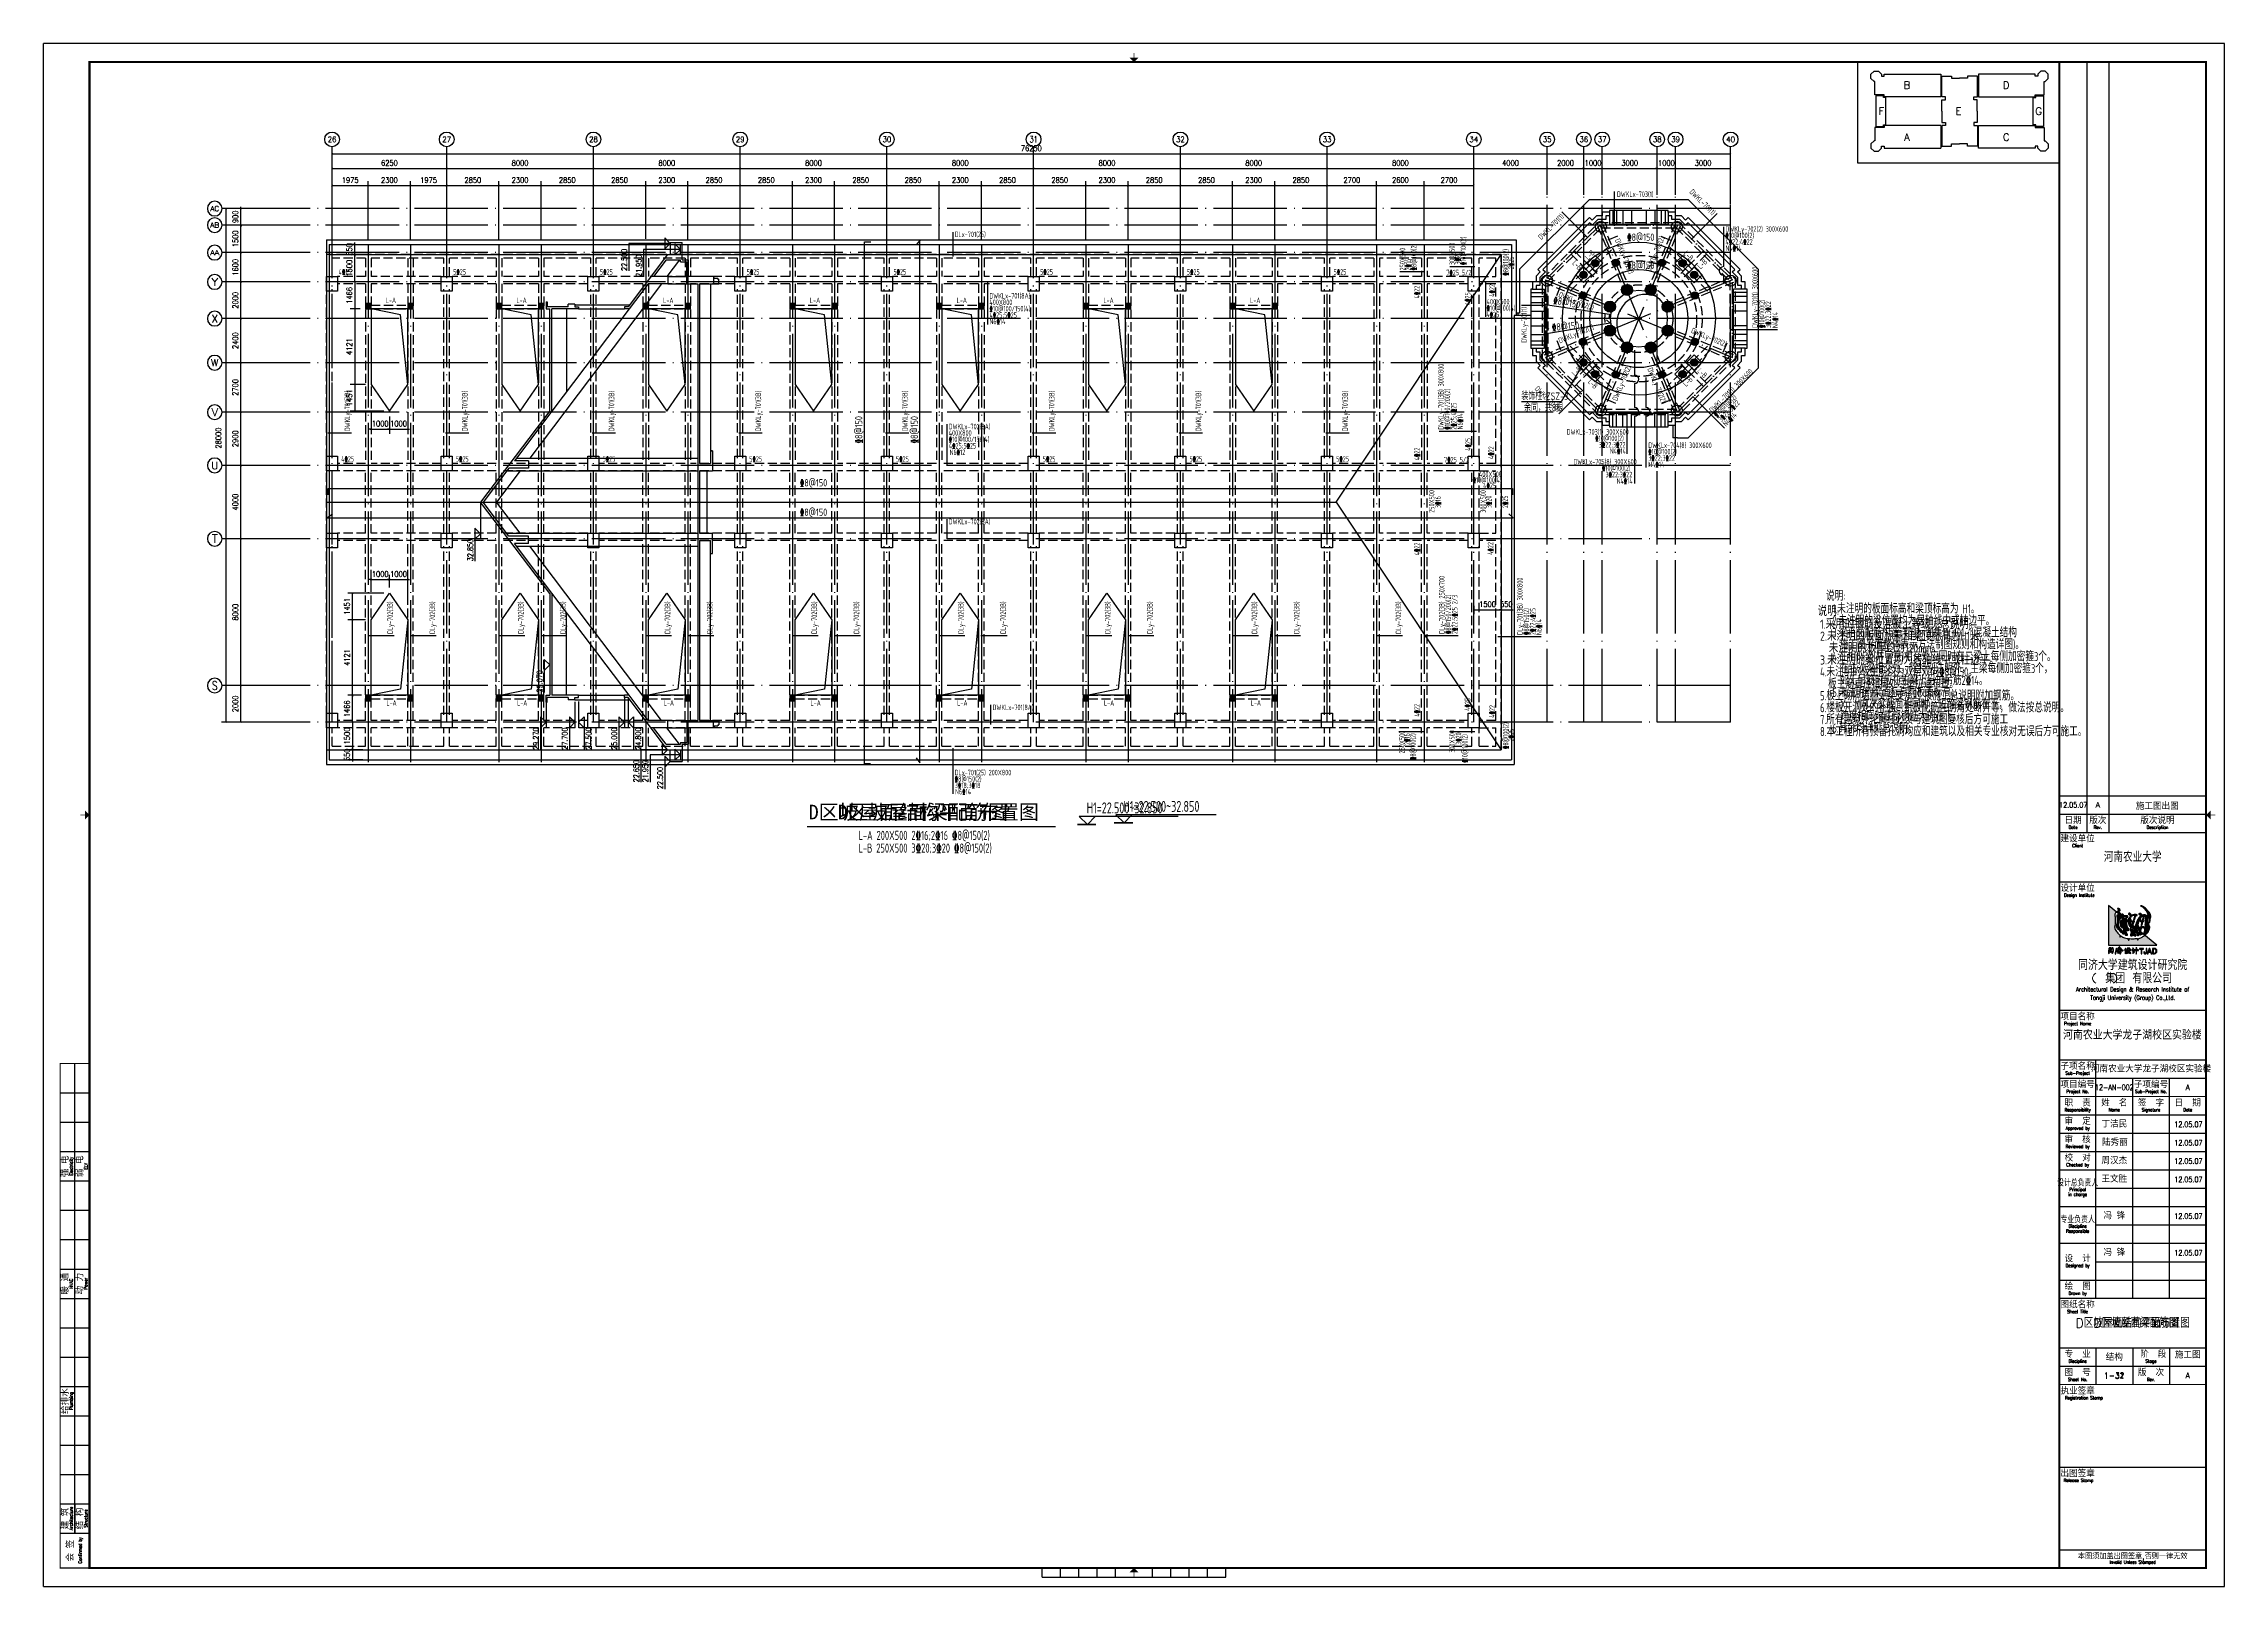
# Model space of a CAD drawing. Header units: millimetres. Extents: x 2998490 to 15040601, y 444546 to 7822218.
# Drawn here: x 14841995 to 14960895, y 7401664 to 7485764 of the extents above; entities that cross this region are included whole.
import ezdxf
from ezdxf.enums import TextEntityAlignment as Align

# ---------------------------------------------------------------- set-up
doc = ezdxf.new("R2010")
doc.units = ezdxf.units.MM
doc.header["$LTSCALE"] = 2000
doc.linetypes.add('DASH', pattern=[0.35, 0.25, -0.1])
doc.linetypes.add('DOTE', pattern=[2.42, 2, -0.2, 0.02, -0.2])
for name, color, linetype in [('3-AXIS', 3, 'Continuous'), ('3-AXIS_TEXT', 7, 'Continuous'), ('3-ban', 84, 'Continuous'), ('3-ban-rein', 1, 'Continuous'), ('3-column-DOWN', 232, 'Continuous'), ('3-COLUMN-UP', 2, 'Continuous'), ('3-dote', 43, 'DOTE'), ('3-HATCH', 8, 'Continuous'), ('3-liang-rein-X', 54, 'Continuous'), ('3-liang-rein-Y', 130, 'Continuous'), ('3-liang-R截面-X', 50, 'Continuous'), ('3-liang-R截面-Y', 70, 'Continuous'), ('3-liang-s-1', 44, 'Continuous'), ('3-liang-xu', 120, 'DASH'), ('3-装饰线脚', 7, 'Continuous'), ('AXIS', 3, 'Continuous'), ('AXIS_TEXT', 7, 'Continuous'), ('DOTE', 9, 'DOTE'), ('图框', 7, 'Continuous')]:
    doc.layers.add(name, color=color, linetype=linetype)
doc.layers.add('3-零部件', color=73, linetype='Continuous', lineweight=5)
doc.styles.add('_TCH_AXIS', font='COMPLEX', dxfattribs={"bigfont": 'GBCBIG'})
doc.styles.add('_TCH_DIM', font='SIMPLEX', dxfattribs={"bigfont": 'GBCBIG'})
doc.styles.add('COMPLEX', font='COMPLEX')
doc.styles.add('DIM_FONT', font='SIMPLEX', dxfattribs={"width": 0.8, "bigfont": 'HZTXT'})
doc.styles.add('TKZ1_tjhts.shx', font='tjromant.shx', dxfattribs={"bigfont": 'tjhts.shx'})
doc.styles.add('TKZ2_tjkts.shx', font='tjromant.shx', dxfattribs={"bigfont": 'tjkts.shx'})
doc.styles.add('TSSD_Rein', font='Tssdeng.shx', dxfattribs={"width": 0.7, "bigfont": 'hztxt.shx'})
doc.styles.add('黑体', font='SIMHEI.TTF')
doc.dimstyles.new('DIMN100', dxfattribs={"dimtxt": 300, "dimasz": 100, "dimexe": 250, "dimexo": 300, "dimgap": 150, "dimtad": 1, "dimdec": 0, "dimzin": 0, "dimdsep": 46, "dimtxsty": 'DIM_FONT', "dimblk": 'ARCHTICK', "dimcen": 0.09, "dimclrt": 7, "dimazin": 2, "dimtfac": 1, "dimtdec": 0, "dimtix": 1, "dimtmove": 2, "dimatfit": 3, "dimldrblk": 'ARCHTICK', "dimfxl": 0, "dimtolj": 1, "dimtzin": 0, "dimarcsym": 0})

# ---------------------------------------------------------------- blocks, each defined once
blk = doc.blocks.new('TJAD_TK_LOGO')
for points in [[(0.309, 0.239, -0.055111), (0.298, 0.218, -0.399817), (0.289, 0.213, -0.15154), (0.281, 0.216, -0.301448), (0.281, 0.226, 0.010306), (0.289, 0.248, -0.01851), (0.216, 0.33, -0.103184), (0.157, 0.423, -0.120959), (0.156, 0.5, 0.063512), (0.168, 0.638, 0.024265), (0.163, 0.716, -0.039016), (0.159, 0.759, -0.148803), (0.167, 0.795, -0.063522), (0.19, 0.819, -0.021561), (0.199, 0.827), (0, 0.989), (0, 0.014), (1.2, 0.014), (0.901, 0.256, -0.02734), (0.87, 0.232, -0.056811), (0.802, 0.195, -0.043653), (0.743, 0.178, 0.070224), (0.74, 0.168, -0.155586), (0.734, 0.146, -0.268078), (0.715, 0.144, 0.046034), (0.714, 0.151, -0.10837), (0.716, 0.158, 0.067272), (0.719, 0.172, 0.007869), (0.606, 0.171, -0.018474), (0.519, 0.174, 0.089356), (0.513, 0.16, -0.084297), (0.509, 0.144, -0.378712), (0.498, 0.137, -0.129516), (0.487, 0.142, 0.010082), (0.489, 0.148, -0.06366), (0.493, 0.159, -0.047427), (0.496, 0.17, 0.412458), (0.493, 0.175, 0.04646), (0.459, 0.179, -0.083304), (0.398, 0.192, -0.056916)], [(0.278, 0.851, 0.150805), (0.286, 0.87, 0.118181), (0.284, 0.888, 0.061251), (0.278, 0.901, 0.110829), (0.266, 0.912, 0.065976), (0.248, 0.919, 0.129921), (0.229, 0.92, 0.40681), (0.226, 0.916, 0.07663), (0.23, 0.907, -0.019502), (0.237, 0.896, -0.085799), (0.241, 0.884, -0.150999), (0.235, 0.858, -0.086307), (0.225, 0.846, -0.019332), (0.206, 0.833, 0.015742), (0.199, 0.827), (0.264, 0.775, -0.014783), (0.267, 0.774, -0.092021), (0.285, 0.767, -0.021612), (0.299, 0.758, 0.020501), (0.302, 0.757, -0.138406), (0.302, 0.756, -0.004327), (0.304, 0.756, 0.041521), (0.307, 0.755, 0.017006), (0.309, 0.756, 0.175362), (0.313, 0.76, 0.115175), (0.313, 0.77, 0.133458), (0.302, 0.795, 0.090138), (0.282, 0.811, 0.068529), (0.267, 0.817, -0.013934), (0.257, 0.819, -0.201719), (0.25, 0.824, -0.378426), (0.25, 0.831, -0.084166), (0.26, 0.837, 0.070184)], [(0.264, 0.775, 0.064867), (0.248, 0.774, 0.116531), (0.226, 0.765, 0.208218), (0.216, 0.75, 0.02194), (0.216, 0.741, -0.003556), (0.223, 0.64, -0.008585), (0.225, 0.606, -0.036626), (0.224, 0.587, -0.030322), (0.219, 0.565, 0.008639), (0.208, 0.528, 0.029199), (0.201, 0.493, 0.047639), (0.199, 0.469, 0.083135), (0.203, 0.45, 0.077424), (0.222, 0.419, 0.095524), (0.251, 0.392, 0.133345), (0.255, 0.391, 0.037671), (0.266, 0.395, -0.074764), (0.289, 0.401, -0.017227), (0.311, 0.402, 0.103318), (0.324, 0.403, 0.529251), (0.324, 0.406, 0.058891), (0.31, 0.414, -0.106556), (0.272, 0.441, -0.157893), (0.244, 0.5, -0.090292), (0.241, 0.541, -0.061166), (0.257, 0.612, -0.11155), (0.27, 0.637, -0.016825), (0.293, 0.661, -0.002917), (0.333, 0.697, 0.013927), (0.345, 0.708)], [(0.474, 0.731, 0.018572), (0.473, 0.731), (0.473, 0.732, 0.06936), (0.47, 0.733, 0.047212), (0.46, 0.735, 0.024282), (0.443, 0.735, -0.000753), (0.412, 0.735, -0.013374), (0.392, 0.736, -0.164458), (0.382, 0.74, -0.15617), (0.376, 0.751, 0.064833), (0.371, 0.765, 0.17195), (0.36, 0.774, 0.077232), (0.348, 0.779, 0.099365), (0.341, 0.778, 0.128164), (0.335, 0.776, 0.199677), (0.331, 0.766, 0.156287), (0.335, 0.754, 0.086381), (0.343, 0.746, 0.029794), (0.351, 0.742, -0.218512), (0.359, 0.734, -0.050196), (0.36, 0.726, -0.223734), (0.356, 0.72, -0.013892), (0.345, 0.708), (0.359, 0.697, -0.00619), (0.387, 0.712, -0.093205), (0.434, 0.721, -0.103421), (0.439, 0.72, -0.384925), (0.441, 0.717, -0.045853), (0.438, 0.703, -0.014561), (0.423, 0.658, 0.006316), (0.419, 0.648), (0.432, 0.637, -0.003465), (0.435, 0.644, -0.002724), (0.456, 0.704, -0.338072), (0.461, 0.707, 0.005218), (0.473, 0.707, 0.309415), (0.476, 0.708, 0.132077), (0.479, 0.71, 0.147744), (0.481, 0.715, 0.135646), (0.481, 0.723, 0.18433)], [(0.756, 0.375, 0.010654), (0.758, 0.371, 0.091005), (0.765, 0.363, 0.311976), (0.77, 0.363)]]:
    blk.add_hatch(color=256).paths.add_polyline_path(points)
h = blk.add_hatch(color=256)
h.paths.add_polyline_path([(0.393, 0.563, -0.011586), (0.397, 0.579, 0.253288), (0.396, 0.579, 0.095247), (0.388, 0.58, -0.0106), (0.376, 0.58, -0.133876), (0.361, 0.583, -0.082431), (0.345, 0.596, -0.01622), (0.332, 0.612, 0.042319), (0.324, 0.621, 0.140851), (0.317, 0.624, 0.145933), (0.308, 0.622, 0.038492), (0.302, 0.618), (0.302, 0.618, 0.000616), (0.3, 0.616, 0.032553), (0.298, 0.615, 0.095329), (0.294, 0.61, 0.096767), (0.291, 0.597, -0.001525), (0.288, 0.574, 0.034244), (0.285, 0.552, 0.085899), (0.292, 0.504, 0.097395), (0.314, 0.467, 0.083463), (0.339, 0.445, 0.098864), (0.352, 0.441, 0.30663), (0.356, 0.443, 0.075685), (0.361, 0.453, 0.009946), (0.371, 0.491, -0.023424), (0.378, 0.51, 0.034776)])
h.paths.add_polyline_path([(0.333, 0.372, 0.321528), (0.33, 0.377, 0.021484), (0.291, 0.382, 0.022843), (0.282, 0.382, 0.102534), (0.276, 0.381, 0.130045), (0.272, 0.378, 0.267367), (0.271, 0.374, -0.005872), (0.276, 0.364, 0.058515), (0.28, 0.355, 0.081344), (0.295, 0.338, 0.099387), (0.309, 0.33, 0.035917), (0.315, 0.328, 0.245908), (0.318, 0.33, 0.105203), (0.327, 0.349, -0.034055), (0.332, 0.365, 0.056891)])
h.paths.add_polyline_path([(0.431, 0.34, 0.245812), (0.436, 0.359, 0.065072), (0.425, 0.393, 0.134826), (0.425, 0.393, -0.114996), (0.425, 0.394, 0.061748), (0.418, 0.405, 0.16919), (0.41, 0.409, 0.009694), (0.393, 0.411, 0.017654), (0.382, 0.412, 0.044621), (0.374, 0.411, 0.15913), (0.368, 0.408, 0.263058), (0.367, 0.404, 0.037983), (0.375, 0.384, -0.091013), (0.378, 0.375, -0.183458), (0.376, 0.37, -0.186991), (0.37, 0.367, -0.076588), (0.364, 0.367, 0.012233), (0.357, 0.368, 0.175338), (0.353, 0.367, 0.023216), (0.34, 0.33, 0.04069), (0.336, 0.312, 0.28537), (0.339, 0.306, 0.048651), (0.347, 0.302, -0.083296), (0.359, 0.295, 0.044689), (0.367, 0.289, 0.196761), (0.378, 0.288, 0.127879), (0.395, 0.298, 0.050671)])
h.paths.add_polyline_path([(0.463, 0.285, 0.013244), (0.461, 0.293, 0.042352), (0.454, 0.311, 0.086452), (0.451, 0.314, 0.181931), (0.447, 0.314, 0.105167), (0.437, 0.307, 0.063777), (0.422, 0.289, 0.079039), (0.415, 0.273, 0.295118), (0.417, 0.263, 0.12746), (0.426, 0.259, 0.051219), (0.438, 0.258, -0.006938), (0.459, 0.255, 0.101871), (0.472, 0.256, 0.282022), (0.475, 0.26, 0.127329), (0.473, 0.266), (0.473, 0.266, -0.004335)])
h.paths.add_polyline_path([(0.658, 0.308, -0.058552), (0.645, 0.335, -0.043685), (0.641, 0.359, 0.088622), (0.637, 0.372, 0.151789), (0.622, 0.385, -0.046532), (0.606, 0.394, 0.04555), (0.599, 0.398, 0.043142), (0.597, 0.399), (0.597, 0.399, 0.251715), (0.586, 0.396, 0.137334), (0.576, 0.371, -0.022108), (0.571, 0.349, 0.025269), (0.557, 0.305, -0.028381), (0.55, 0.284, 0.095667), (0.544, 0.258, 0.266705), (0.554, 0.241, 0.133638), (0.581, 0.24, 0.117773), (0.634, 0.259, 0.081266), (0.66, 0.285, 0.080524), (0.663, 0.292), (0.663, 0.292), (0.664, 0.292), (0.664, 0.295), (0.663, 0.295, 0.059624)])
h.paths.add_polyline_path([(0.568, 0.406, 0.121011), (0.564, 0.41, 0.051248), (0.55, 0.42, 0.077555), (0.545, 0.422, 0.238499), (0.542, 0.421, 0.167798), (0.541, 0.418, 0.09655), (0.541, 0.4, -0.014406), (0.543, 0.392, -0.00033), (0.545, 0.375, 0.1059), (0.551, 0.357, 0.313865), (0.556, 0.357, 0.231713), (0.56, 0.364, 0.026659), (0.564, 0.385, -0.007425), (0.568, 0.4, 0.16995)])
h.paths.add_polyline_path([(0.679, 0.25, 0.082015), (0.68, 0.258, 0.360369), (0.675, 0.264, 0.094324), (0.668, 0.263, 0.109868), (0.666, 0.263, -0.017853), (0.664, 0.262), (0.663, 0.262, 0.095638), (0.652, 0.251, 0.069381), (0.647, 0.242, 0.391778), (0.649, 0.238, 0.16265), (0.658, 0.237, 0.029698), (0.663, 0.239), (0.664, 0.239, 0.027865), (0.674, 0.243, 0.232972)])
h.paths.add_polyline_path([(0.765, 0.309, -0.00792), (0.766, 0.312, -0.04061), (0.767, 0.316, 0.057732), (0.769, 0.323, 0.231089), (0.766, 0.331, 0.223752), (0.755, 0.33, 0.032861), (0.734, 0.315, -0.012035), (0.716, 0.303, 0.160241), (0.7, 0.287, 0.160304), (0.7, 0.267, 0.221951), (0.709, 0.256, 0.080228), (0.726, 0.248, 0.124433), (0.741, 0.247, 0.177577), (0.748, 0.255, 0.06059), (0.758, 0.283, -0.013372)])
h = blk.add_hatch(color=256)
h.paths.add_polyline_path([(0.419, 0.648), (0.359, 0.697, 0.122439), (0.344, 0.679, 0.077208), (0.338, 0.662, 0.221374), (0.343, 0.64, -0.044103), (0.353, 0.625, 0.092474), (0.367, 0.606, 0.149827), (0.383, 0.599, 0.078107), (0.401, 0.6, 0.300992), (0.408, 0.607, 0.003448), (0.412, 0.624, -0.014936)])
h.paths.add_polyline_path([(0.448, 0.531, -0.118411), (0.466, 0.61), (0.432, 0.637, 0.013731), (0.424, 0.609, 0.354128), (0.426, 0.607, 0.149403), (0.425, 0.606, -0.033756), (0.429, 0.605, -0.301225), (0.432, 0.602, -0.067966), (0.431, 0.585, -0.155357), (0.425, 0.583, -0.0383), (0.418, 0.581, 0.394404), (0.414, 0.577, -0.002997), (0.393, 0.506, 0.027314), (0.376, 0.437, 0.262389), (0.377, 0.431, 0.054171), (0.409, 0.43, -0.120269), (0.432, 0.428, -0.238212), (0.445, 0.415, -0.030328), (0.452, 0.384, 0.177342), (0.459, 0.369, 0.189169), (0.473, 0.367, 0.024901), (0.494, 0.37, 0.43233), (0.503, 0.381, 0.054023), (0.499, 0.406, 0.072563), (0.493, 0.423, -0.024272), (0.473, 0.455, -0.09052)])
h.paths.add_polyline_path([(0.591, 0.509), (0.494, 0.587, 0.02545), (0.492, 0.572, 0.128799), (0.501, 0.52, 0.044216), (0.522, 0.484, 0.076323), (0.548, 0.46, 0.034366), (0.562, 0.452, 0.076032), (0.572, 0.449, 0.341488), (0.575, 0.451, 0.069217), (0.584, 0.479, 0.009229)])
h.paths.add_polyline_path([(0.606, 0.496, 0.003269), (0.602, 0.481, 0.051211), (0.597, 0.445, 0.204101), (0.599, 0.435, -0.011598), (0.623, 0.42, -0.044991), (0.66, 0.394, -0.200983), (0.669, 0.38, -0.006426), (0.679, 0.338, 0.079721), (0.687, 0.311, 0.326464), (0.691, 0.309, 0.087838), (0.695, 0.311, 0.087656), (0.715, 0.332, 0.286319), (0.72, 0.36, 0.076349), (0.701, 0.389, -0.160397), (0.676, 0.44), (0.676, 0.44)])
h.paths.add_polyline_path([(0.852, 0.297), (0.79, 0.347, 0.007087), (0.777, 0.301, 0.070922), (0.774, 0.275, 0.248353), (0.779, 0.265, 0.199635), (0.795, 0.268, -0.006886), (0.813, 0.275, 0.05678), (0.847, 0.293, 0.006803)])
h = blk.add_hatch(color=256)
h.paths.add_polyline_path([(0.712, 0.755, 0.083086), (0.708, 0.761, 0.127732), (0.701, 0.764, 0.060999), (0.673, 0.768, 0.050289), (0.649, 0.769, 0.061315), (0.626, 0.765, -0.058239), (0.605, 0.759, -0.023274), (0.577, 0.756, -0.318074), (0.565, 0.762, -0.012807), (0.546, 0.787, 0.176594), (0.527, 0.801, 0.141446), (0.512, 0.802, 0.254042), (0.501, 0.793, 0.094349), (0.5, 0.777, 0.272202), (0.507, 0.767, 0.06938), (0.523, 0.763, -0.099001), (0.54, 0.758, -0.173209), (0.549, 0.747, -0.244282), (0.547, 0.738, -0.042049), (0.531, 0.716, 0.019533), (0.504, 0.683, 0.074328), (0.489, 0.659, -0.003717), (0.466, 0.61), (0.494, 0.587, -0.03259), (0.498, 0.607, -0.114709), (0.504, 0.617), (0.507, 0.619), (0.509, 0.62), (0.512, 0.62), (0.514, 0.619), (0.523, 0.614), (0.529, 0.609), (0.548, 0.592), (0.554, 0.586), (0.555, 0.586, 0.137325), (0.563, 0.582, 0.052206), (0.581, 0.58, -0.039081), (0.596, 0.578, -0.061234), (0.6, 0.577, -0.389955), (0.602, 0.574, -0.015439), (0.601, 0.566, -0.009793), (0.592, 0.514, -0.001555), (0.591, 0.509), (0.606, 0.496, -0.005675), (0.613, 0.522, 0.021764), (0.624, 0.57, -0.037231), (0.627, 0.579, -0.166808), (0.63, 0.581, 0.014415), (0.637, 0.584, 0.232872), (0.642, 0.591, 0.087887), (0.641, 0.601, 0.002273), (0.638, 0.615, -0.178357), (0.638, 0.619, -0.001216), (0.651, 0.66, -0.011476), (0.664, 0.699, -0.017032), (0.676, 0.729, -0.192629), (0.689, 0.74, -0.05264), (0.702, 0.745, 0.121865), (0.712, 0.748, 0.384919)])
h.paths.add_polyline_path([(0.597, 0.737, -0.021509), (0.628, 0.747, -0.053885), (0.638, 0.749, -0.363115), (0.652, 0.741, -0.093078), (0.646, 0.705, 0.023125), (0.622, 0.626, -0.067346), (0.613, 0.603, -0.278742), (0.606, 0.6, -0.067064), (0.586, 0.602, -0.223721), (0.563, 0.619, -0.070697), (0.543, 0.661, -0.171192), (0.544, 0.69, -0.090372), (0.564, 0.717, -0.097027)], flags=16)
h = blk.add_hatch(color=256)
h.paths.add_polyline_path([(0.982, 0.688, -0.266995), (0.988, 0.691, -0.078548), (0.994, 0.689, -0.061401), (1.001, 0.685, -0.140506), (1.007, 0.676, -0.075077), (1.01, 0.653, -0.023792), (1.008, 0.62, 0.028581), (1.007, 0.585, 0.083513), (1.009, 0.572, 0.556873), (1.014, 0.571, 0.099876), (1.028, 0.596, 0.058859), (1.035, 0.633, 0.00868), (1.036, 0.66, -0.055868), (1.045, 0.71, 0.012909), (1.049, 0.719, 0.07627), (1.048, 0.734, 0.168287), (0.983, 0.856, 0.045812), (0.89, 0.946, 0.082299), (0.824, 0.983, 0.045024), (0.802, 0.988, 0.184323), (0.796, 0.987, 0.401214), (0.797, 0.985, 0.073894), (0.803, 0.98, 0.009968), (0.828, 0.967, -0.045085), (0.849, 0.953, -0.042435), (0.89, 0.913, -0.014659), (0.933, 0.859, -0.075958), (0.979, 0.767, 0.183281), (0.919, 0.704, 0.093166), (0.905, 0.577, 0.002645), (0.905, 0.539), (0.95, 0.539, -0.021718), (0.951, 0.561, -0.060902), (0.951, 0.563, -0.750169), (0.953, 0.563, -0.062141), (0.956, 0.558, -0.02804), (0.962, 0.541, -0.001207), (0.963, 0.539), (0.999, 0.539), (0.998, 0.542), (0.986, 0.581, -0.042759), (0.971, 0.648, -0.166183), (0.976, 0.68, -0.02967)])
h.paths.add_polyline_path([(0.921, 0.747, 0.337691), (0.922, 0.75, 0.234051), (0.918, 0.756, 0.085029), (0.898, 0.762, 0.109404), (0.867, 0.76, 0.027051), (0.842, 0.75, 0.096966), (0.82, 0.779, 0.147389), (0.788, 0.798, 0.110178), (0.765, 0.798, 0.193659), (0.754, 0.789, 0.105864), (0.751, 0.781, 0.322715), (0.756, 0.77, 0.090222), (0.775, 0.763, 0.021428), (0.79, 0.76, -0.062248), (0.802, 0.756, -0.0489), (0.814, 0.75, 0.061445), (0.828, 0.743, 0.045204), (0.773, 0.709, 0.105153), (0.746, 0.68, 0.017534), (0.699, 0.593, 0.04727), (0.677, 0.539), (0.731, 0.539, -0.016538), (0.733, 0.546, -0.06987), (0.755, 0.615, -0.55525), (0.762, 0.616, 0.087068), (0.773, 0.608, 0.000587), (0.779, 0.605, 0.051645), (0.781, 0.604, 0.002312), (0.798, 0.592, 0.1078), (0.815, 0.585, 0.06971), (0.83, 0.588, -0.002349), (0.824, 0.554, -0.014725), (0.822, 0.539), (0.839, 0.539, -0.003665), (0.842, 0.55, -0.003176), (0.85, 0.584, -0.214328), (0.855, 0.589, 0.079005), (0.864, 0.594, 0.136284), (0.869, 0.604, 0.042038), (0.87, 0.61, 0.121208), (0.869, 0.615, 0.033156), (0.864, 0.622, -0.089896), (0.861, 0.627, -0.153361), (0.862, 0.632, -0.00558), (0.876, 0.678, -0.02004), (0.892, 0.724, -0.10938), (0.9, 0.737, 0.024126), (0.911, 0.741, 0.094696)])
h.paths.add_polyline_path([(0.871, 0.737, -0.143663), (0.867, 0.714, 0.018808), (0.849, 0.654, -0.117601), (0.837, 0.612, -0.229986), (0.819, 0.61, -0.2857), (0.79, 0.639, -0.267121), (0.803, 0.697, -0.053371), (0.832, 0.724, -0.07094), (0.861, 0.743, -0.49062)], flags=16)
h = blk.add_hatch(color=256)
h.paths.add_polyline_path([(0.952, 0.5, -0.00262), (0.951, 0.526, -0.01182), (0.95, 0.539), (0.905, 0.539, 0.006126), (0.905, 0.449, 0.002492), (0.906, 0.412, 0.048247), (0.887, 0.46, 0.065909), (0.883, 0.465, 0.224936), (0.877, 0.467, 0.038284), (0.864, 0.466, -0.06616), (0.83, 0.465, -0.485088), (0.827, 0.467, -0.101913), (0.828, 0.487, -0.016956), (0.839, 0.539), (0.822, 0.539, -0.017973), (0.817, 0.52, -0.010562), (0.81, 0.476, -0.208845), (0.803, 0.461, -0.11949), (0.791, 0.457, -0.131776), (0.748, 0.465, -0.127624), (0.732, 0.488, -0.118385), (0.731, 0.539), (0.677, 0.539, 0.005191), (0.675, 0.533, 0.105733), (0.676, 0.44), (0.718, 0.405), (0.745, 0.405, -0.078177), (0.747, 0.414, -0.129583), (0.758, 0.426, -0.224047), (0.779, 0.429, -0.071036), (0.78, 0.429, 0.101063), (0.781, 0.428, -0.019588), (0.783, 0.428, -0.023828), (0.784, 0.427, -0.322257), (0.79, 0.416, -0.013384), (0.788, 0.405), (0.804, 0.405, -0.014271), (0.808, 0.414, -0.194353), (0.821, 0.43, -0.094044), (0.855, 0.439, -0.035175), (0.871, 0.44, -0.177154), (0.88, 0.432, -0.054292), (0.893, 0.405), (0.948, 0.405, 0.016129), (0.951, 0.417, 0.043741), (0.953, 0.46, 0.012835)])
h.paths.add_polyline_path([(1.021, 0.458), (1.011, 0.5), (0.999, 0.539), (0.963, 0.539, -0.013434), (0.968, 0.518, -0.01242), (0.972, 0.498, -0.017255), (0.974, 0.479, -0.024091), (0.974, 0.433, -0.03797), (0.971, 0.405), (1.012, 0.405, 0.01383), (1.019, 0.427, 0.116879)])
h.paths.add_polyline_path([(0.967, 0.319, 0.068823), (0.992, 0.356, 0.031999), (1.012, 0.405), (0.971, 0.405, -0.002893), (0.971, 0.403, -0.072675), (0.96, 0.375, -0.038888), (0.948, 0.355, -0.02059), (0.929, 0.332, -0.114728), (0.923, 0.326, -0.052839), (0.914, 0.32), (0.911, 0.319), (0.909, 0.319), (0.909, 0.322), (0.914, 0.334), (0.918, 0.341), (0.933, 0.363), (0.941, 0.383), (0.941, 0.384, 0.030329), (0.948, 0.405), (0.893, 0.405, -0.019139), (0.897, 0.395, -0.131139), (0.901, 0.371, -0.068706), (0.888, 0.337, -0.106182), (0.87, 0.312, -0.027075), (0.852, 0.297), (0.901, 0.256, 0.015633), (0.918, 0.272, -0.009266)])
h = blk.add_hatch(color=256)
h.paths.add_polyline_path([(0.798, 0.379, -0.041396), (0.804, 0.405), (0.788, 0.405, -0.011453), (0.786, 0.396, -0.01007), (0.783, 0.379, -0.034546), (0.778, 0.371, -0.087737), (0.77, 0.363), (0.79, 0.347), (0.79, 0.347, 0.020125)])
h.paths.add_polyline_path([(0.745, 0.405), (0.718, 0.405), (0.756, 0.375, -0.051476), (0.747, 0.393, -0.099669)])
h = blk.add_hatch(color=256)
h.paths.add_polyline_path([(0.109, -0.055, 0.215782), (0.096, -0.053, 0.067417), (0.088, -0.057, -0.168397), (0.072, -0.061, -0.018722), (0.056, -0.059, 0.069135), (0.037, -0.058, -0.211583), (0.032, -0.057, 0.012327), (0.027, -0.054, 0.18165), (0.023, -0.055, 0.234564), (0.014, -0.061, 0.06939), (0.009, -0.077, 0.040114), (0.004, -0.126, 0.00862), (0.004, -0.151, 0.034302), (0.003, -0.186, 0.240525), (0.011, -0.199, 0.151405), (0.014, -0.2, 0.254247), (0.016, -0.192, 0.038225), (0.017, -0.166, -0.061608), (0.019, -0.146, 0.026815), (0.022, -0.113, -0.054652), (0.026, -0.093, -0.028262), (0.029, -0.084, -0.253686), (0.038, -0.079, 0.007206), (0.049, -0.078, -0.006599), (0.073, -0.075, 0.009999), (0.084, -0.072, -0.062381), (0.093, -0.073, -0.15567), (0.099, -0.077, -0.051163), (0.105, -0.085, -0.102101), (0.107, -0.091, -0.03095), (0.107, -0.129, 0.010088), (0.107, -0.15, -0.131285), (0.104, -0.163, -0.019629), (0.101, -0.168, -0.485137), (0.096, -0.17, 0.001583), (0.093, -0.168, 0.165296), (0.088, -0.17, 0.24859), (0.085, -0.178, 0.066176), (0.088, -0.189, 0.038595), (0.091, -0.194, 0.378365), (0.095, -0.196, 0.077759), (0.104, -0.183, 0.016012), (0.112, -0.17, 0.054651), (0.118, -0.155, 0.087206), (0.123, -0.112, 0.064902), (0.117, -0.068, 0.144064)])
h.paths.add_polyline_path([(0.063, -0.093), (0.056, -0.093), (0.053, -0.094), (0.049, -0.096), (0.047, -0.097), (0.046, -0.1, 0.333571), (0.046, -0.104, 0.045952), (0.052, -0.107, 0.064784), (0.062, -0.109, 0.210865), (0.068, -0.107, 0.127927), (0.071, -0.102, 0.211886), (0.07, -0.096, 0.12013), (0.067, -0.094)], flags=17)
h.paths.add_polyline_path([(0.058, -0.146, -0.039434), (0.061, -0.152, 0.054133), (0.064, -0.158, 0.123184), (0.08, -0.15, 0.140353), (0.084, -0.143, 0.284617), (0.083, -0.139, -0.012464), (0.076, -0.135, 0.016141), (0.064, -0.126, -0.029736), (0.041, -0.127, -0.149024), (0.037, -0.13, 0.190304), (0.034, -0.134, 0.089845), (0.033, -0.143, 0.171078), (0.041, -0.157, 0.249801), (0.05, -0.159, 0.378768), (0.055, -0.153, 0.031236), (0.054, -0.146), (0.056, -0.144)], flags=17)
h.paths.add_polyline_path([(0.194, -0.081, -0.130766), (0.193, -0.083, -0.049), (0.189, -0.09, 0.175351), (0.187, -0.096, 0.389375), (0.189, -0.097, 0.146359), (0.197, -0.094, 0.079034), (0.202, -0.089, 0.101244), (0.205, -0.084, 0.132531), (0.205, -0.077, 0.067751), (0.203, -0.072, 0.050259), (0.2, -0.068, 0.454265), (0.198, -0.068, 0.06765), (0.196, -0.073, 0.007561)])
h.paths.add_polyline_path([(0.189, -0.104, 0.313541), (0.186, -0.1, 0.335576), (0.183, -0.102, 0.015792), (0.178, -0.135, -0.057755), (0.171, -0.161, 0.000363), (0.163, -0.186, 0.094511), (0.167, -0.207, 0.230423), (0.17, -0.211, 0.369117), (0.176, -0.206, 0.039319), (0.18, -0.185, -0.109188), (0.189, -0.149, 0.00425), (0.191, -0.143, 0.032369), (0.189, -0.118, -0.025515)])
h.paths.add_polyline_path([(0.251, -0.045, 0.093827), (0.236, -0.063, 0.302072), (0.237, -0.068, 0.296548), (0.244, -0.068, 0.04254), (0.259, -0.06, -0.129019), (0.275, -0.057, -0.117204), (0.279, -0.058, -0.328405), (0.279, -0.061, -0.051459), (0.27, -0.072, 0.085646), (0.26, -0.09, 0.031903), (0.26, -0.093, -0.315533), (0.256, -0.098, -0.134544), (0.251, -0.099, -0.408117), (0.248, -0.096, 0.035639), (0.244, -0.085, 0.084333), (0.242, -0.081, 0.358627), (0.239, -0.08, 0.227473), (0.233, -0.092, 0.148882), (0.235, -0.099, -0.254787), (0.236, -0.106, -0.110418), (0.229, -0.113, -0.032156), (0.217, -0.121, 0.122106), (0.21, -0.128, 0.074479), (0.204, -0.144, 0.233421), (0.206, -0.152, 0.316166), (0.217, -0.152, 0.122903), (0.231, -0.14, 0.056501), (0.241, -0.125, -0.025506), (0.247, -0.11, -0.174643), (0.26, -0.101, 0.004602), (0.266, -0.098, -0.251477), (0.264, -0.107, -0.130218), (0.259, -0.112, 0.16089), (0.254, -0.116, 0.172735), (0.253, -0.123, 0.448793), (0.261, -0.125, 0.141971), (0.272, -0.109, 0.057248), (0.276, -0.094, -0.334885), (0.284, -0.087, -0.076773), (0.288, -0.087, -0.545841), (0.289, -0.089, -0.008092), (0.289, -0.104, 0.139136), (0.295, -0.124, 0.144746), (0.301, -0.128, 0.355116), (0.304, -0.126, 0.046986), (0.306, -0.118, 0.052614), (0.307, -0.115, 0.237681), (0.306, -0.113, 0.025436), (0.302, -0.111, -0.354836), (0.298, -0.107, -0.049448), (0.297, -0.093, -0.035628), (0.297, -0.088, -0.387964), (0.3, -0.084, -0.009611), (0.307, -0.081, 0.187317), (0.311, -0.078, 0.232403), (0.311, -0.072, 0.143525), (0.31, -0.072, 0.022411), (0.288, -0.082, -0.00319), (0.28, -0.086, -0.206179), (0.276, -0.086, -0.165764), (0.274, -0.084, -0.217969), (0.274, -0.08, -0.110096), (0.284, -0.068, -0.031862), (0.296, -0.059, 0.078929), (0.299, -0.057, 0.264707), (0.3, -0.055, 0.034215), (0.298, -0.052, 0.174735), (0.296, -0.052, 0.001752), (0.292, -0.052, -0.177458), (0.287, -0.05, -0.140307), (0.283, -0.047, -0.275752), (0.284, -0.041, 0.167681), (0.285, -0.035, 0.301407), (0.279, -0.03, 0.08311), (0.273, -0.03, 0.130737)])
h.paths.add_polyline_path([(0.327, -0.118, 0.027579), (0.343, -0.127, 0.154526), (0.354, -0.127, 0.082415), (0.363, -0.125, 0.312986), (0.363, -0.119, 0.221824), (0.36, -0.116, 0.031656), (0.355, -0.116, -0.00721), (0.342, -0.112, -0.071904), (0.327, -0.106, -0.267193), (0.324, -0.1, -0.023267), (0.328, -0.092, 0.395574), (0.325, -0.085, 0.188464), (0.317, -0.087, 0.051998), (0.311, -0.09, 0.108508), (0.306, -0.097, 0.200123), (0.304, -0.104, 0.191616), (0.308, -0.109, -0.01282)])
h.paths.add_polyline_path([(0.306, -0.135, 0.188222), (0.299, -0.134, 0.20573), (0.291, -0.139, 0.018376), (0.285, -0.149, -0.117409), (0.277, -0.159, -0.060927), (0.277, -0.146, 0.215117), (0.274, -0.142, 0.470033), (0.27, -0.143, -0.045545), (0.262, -0.149, -0.074224), (0.255, -0.151, -0.568137), (0.252, -0.149, -0.07678), (0.253, -0.144, 0.100197), (0.253, -0.135, 0.387299), (0.25, -0.133, 0.118665), (0.248, -0.134, 0.185429), (0.241, -0.147, -0.018374), (0.239, -0.158, 0.026924), (0.236, -0.169, -0.013447), (0.235, -0.18, 0.097057), (0.236, -0.192, 0.277047), (0.24, -0.195, 0.192921), (0.243, -0.193, 0.125735), (0.246, -0.18, -0.084178), (0.249, -0.165, -0.292454), (0.257, -0.16, -0.427415), (0.263, -0.166, -0.039723), (0.262, -0.177, 0.744354), (0.267, -0.179, 0.173973), (0.275, -0.172, -0.079593), (0.283, -0.162, 0.037997), (0.292, -0.152, -0.536451), (0.3, -0.152, -0.220641), (0.303, -0.166, -0.033334), (0.3, -0.178, -0.02197), (0.292, -0.196, -0.036413), (0.288, -0.204, 0.059035), (0.288, -0.205, 0.221247), (0.289, -0.208, 0.229092), (0.291, -0.208, 0.104052), (0.294, -0.206, 0.039622), (0.303, -0.189, 0.031663), (0.312, -0.173, 0.083922), (0.315, -0.156, 0.095464), (0.311, -0.142, 0.118136)])
h.paths.add_polyline_path([(0.429, -0.094), (0.441, -0.085, 0.028783), (0.422, -0.063), (0.41, -0.071, -0.06685)])
h.paths.add_polyline_path([(0.421, -0.105), (0.402, -0.104), (0.397, -0.104), (0.395, -0.104), (0.395, -0.118), (0.401, -0.118), (0.409, -0.117), (0.416, -0.117), (0.416, -0.171, -0.223037), (0.41, -0.183, -0.003297), (0.409, -0.184), (0.42, -0.194, 0.201777), (0.422, -0.192, -0.033526), (0.454, -0.166, -0.02738), (0.447, -0.153, -0.067274), (0.43, -0.17, -0.004515), (0.43, -0.112, -0.051491), (0.431, -0.104)])
h.paths.add_polyline_path([(0.468, -0.078), (0.468, -0.091, -0.202539), (0.461, -0.102, -0.066868), (0.447, -0.111, -0.101276), (0.461, -0.119, 0.145344), (0.479, -0.102, 0.140249), (0.482, -0.075, -0.003162), (0.512, -0.075, -0.016144), (0.511, -0.091, 0.052901), (0.512, -0.109, 0.214665), (0.515, -0.112, 0.093296), (0.515, -0.112, 0.137117), (0.524, -0.113, 0.000424), (0.537, -0.112, 0.022294), (0.552, -0.111), (0.554, -0.095), (0.55, -0.096), (0.546, -0.097), (0.542, -0.098), (0.536, -0.099), (0.532, -0.1), (0.527, -0.099), (0.526, -0.096), (0.527, -0.081), (0.528, -0.063), (0.521, -0.063), (0.511, -0.063), (0.498, -0.063), (0.486, -0.063), (0.477, -0.063), (0.467, -0.063)])
h.paths.add_polyline_path([(0.506, -0.122, -0.002263), (0.465, -0.122, -0.028919), (0.449, -0.121), (0.449, -0.135), (0.457, -0.134), (0.467, -0.133, -0.001197), (0.501, -0.133, 0.000411), (0.519, -0.133, -0.117897), (0.498, -0.165, -0.081518), (0.473, -0.138), (0.459, -0.142, 0.067412), (0.487, -0.172, -0.099344), (0.437, -0.187, -0.117302), (0.449, -0.199, 0.051291), (0.498, -0.18, 0.052048), (0.547, -0.197, -0.102524), (0.557, -0.182, -0.086164), (0.51, -0.172, 0.112398), (0.541, -0.121, -0.018709)])
h.paths.add_polyline_path([(0.604, -0.118), (0.604, -0.175, -0.094232), (0.598, -0.183), (0.608, -0.197), (0.647, -0.161), (0.64, -0.147), (0.619, -0.169), (0.619, -0.124, -0.058001), (0.621, -0.106, 0.319569), (0.62, -0.105, 0.045142), (0.606, -0.106, 0.020451), (0.594, -0.106, -0.034776), (0.578, -0.105), (0.578, -0.119, -0.030546)])
h.paths.add_polyline_path([(0.61, -0.06), (0.595, -0.066, -0.049542), (0.614, -0.094), (0.63, -0.087, 0.030356)])
h.paths.add_polyline_path([(0.66, -0.105, -0.019379), (0.635, -0.104), (0.635, -0.119, -0.02608), (0.66, -0.118), (0.682, -0.118), (0.682, -0.173, -0.021278), (0.681, -0.201), (0.697, -0.201, -0.017067), (0.697, -0.172), (0.697, -0.118), (0.715, -0.118, -0.024313), (0.741, -0.119), (0.741, -0.104, -0.018656), (0.71, -0.105), (0.697, -0.105), (0.697, -0.077, -0.143011), (0.702, -0.059, 0.162811), (0.697, -0.057, 0.035376), (0.685, -0.056, 0.004148), (0.681, -0.056, -0.046173), (0.682, -0.068, -0.00345), (0.682, -0.105, -0.001359)])
h.paths.add_polyline_path([(0.767, -0.069), (0.767, -0.085), (0.808, -0.085), (0.808, -0.2), (0.826, -0.2), (0.826, -0.085), (0.867, -0.085), (0.867, -0.069)])
h.paths.add_polyline_path([(0.93, -0.157, -0.040499), (0.929, -0.174, -0.3078), (0.915, -0.188, -0.189438), (0.897, -0.184, -0.186489), (0.89, -0.172, -0.07743), (0.889, -0.158), (0.872, -0.158, 0.198241), (0.882, -0.194, 0.214326), (0.91, -0.204, 0.249549), (0.941, -0.191, 0.135294), (0.948, -0.164), (0.948, -0.069), (0.93, -0.069)])
h.paths.add_polyline_path([(1.028, -0.069), (1.009, -0.069), (0.96, -0.2), (0.979, -0.2), (0.993, -0.161), (1.044, -0.161), (1.058, -0.2), (1.077, -0.2)])
h.paths.add_polyline_path([(1.019, -0.088), (1.039, -0.146), (0.998, -0.146)], flags=16)
h.paths.add_polyline_path([(1.091, -0.069), (1.091, -0.2), (1.14, -0.2, 0.229129), (1.182, -0.183, 0.179316), (1.197, -0.134, 0.181564), (1.183, -0.086, 0.220204), (1.141, -0.069)])
h.paths.add_polyline_path([(1.109, -0.085), (1.139, -0.085, -0.337188), (1.175, -0.108, -0.124189), (1.177, -0.152, -0.40123), (1.139, -0.184), (1.109, -0.184)], flags=16)
for points in [[(0, 0.989), (0, 0.014), (1.2, 0.014)], [(0.867, -0.069), (0.767, -0.069), (0.767, -0.085), (0.808, -0.085), (0.808, -0.2), (0.826, -0.2), (0.826, -0.085), (0.867, -0.085)], [(1.009, -0.069), (0.96, -0.2), (0.979, -0.2), (0.993, -0.161), (1.044, -0.161), (1.058, -0.2), (1.077, -0.2), (1.028, -0.069)], [(1.019, -0.088), (0.998, -0.146), (1.039, -0.146)]]:
    blk.add_lwpolyline(points, close=True)
for points in [[(1.048, 0.734, 0.168287), (0.983, 0.856, 0.045812), (0.89, 0.946, 0.082299), (0.824, 0.983, 0.045024), (0.802, 0.988, 0.184323), (0.796, 0.987, 0.401214), (0.797, 0.985, 0.073894), (0.803, 0.98, 0.009968), (0.828, 0.967, -0.045085), (0.849, 0.953, -0.042435), (0.89, 0.913, -0.014659), (0.933, 0.859, -0.075958), (0.979, 0.767, 0.183281), (0.919, 0.704, 0.093166), (0.905, 0.577, 0.00877), (0.905, 0.449, 0.002492), (0.906, 0.412, 0.048247), (0.887, 0.46, 0.065909), (0.883, 0.465, 0.224936), (0.877, 0.467, 0.038284), (0.864, 0.466, -0.06616), (0.83, 0.465, -0.485088), (0.827, 0.467, -0.101913), (0.828, 0.487, -0.020622), (0.842, 0.55, -0.003176), (0.85, 0.584, -0.214328), (0.855, 0.589, 0.079005), (0.864, 0.594, 0.136284), (0.869, 0.604, 0.042038), (0.87, 0.61, 0.13569), (0.868, 0.615, 0.030912), (0.864, 0.622, -0.089896), (0.861, 0.627, -0.153361), (0.862, 0.632, -0.00558), (0.876, 0.678, -0.02004), (0.892, 0.724, -0.10938), (0.9, 0.737, 0.024126), (0.911, 0.741, 0.094696), (0.921, 0.747, 0.397569), (0.922, 0.751, 0.211166), (0.918, 0.756, 0.085029), (0.898, 0.762, 0.109404), (0.867, 0.76, 0.027051), (0.842, 0.75, 0.096966), (0.82, 0.779, 0.147389), (0.788, 0.798, 0.110178), (0.765, 0.798, 0.193659), (0.754, 0.789, 0.105864), (0.751, 0.781, 0.322715), (0.756, 0.77, 0.090222), (0.775, 0.763, 0.021428), (0.79, 0.76, -0.062248), (0.802, 0.756, -0.0489), (0.814, 0.75, 0.061445), (0.828, 0.743, 0.045204), (0.773, 0.709, 0.105153), (0.746, 0.68, 0.017534), (0.699, 0.593, 0.052474), (0.675, 0.533, 0.105733), (0.676, 0.44, 0.160397), (0.701, 0.389, -0.076349), (0.72, 0.36, -0.286319), (0.715, 0.332, -0.087656), (0.695, 0.311, -0.08033), (0.691, 0.31, -0.368951), (0.687, 0.311, -0.079318), (0.679, 0.338, 0.006426), (0.669, 0.38, 0.200983), (0.66, 0.394, 0.044991), (0.623, 0.42, 0.011598), (0.599, 0.435, -0.204101), (0.597, 0.445, -0.051211), (0.602, 0.481, -0.008944), (0.613, 0.522, 0.021764), (0.624, 0.57, -0.037231), (0.627, 0.579, -0.166808), (0.63, 0.581, 0.014415), (0.637, 0.584, 0.232872), (0.642, 0.591, 0.087887), (0.641, 0.601, 0.002324), (0.638, 0.615, -0.163549), (0.638, 0.619, -0.001216), (0.651, 0.66, -0.011476), (0.664, 0.699, -0.017032), (0.676, 0.729, -0.192629), (0.689, 0.74, -0.05264), (0.702, 0.745, 0.121865), (0.712, 0.748, 0.384919), (0.712, 0.755, 0.083086), (0.708, 0.761, 0.127732), (0.701, 0.764, 0.060999), (0.673, 0.768, 0.050289), (0.649, 0.769, 0.061315), (0.626, 0.765, -0.058239), (0.605, 0.759, -0.023274), (0.577, 0.756, -0.318074), (0.565, 0.762, -0.012807), (0.546, 0.787, 0.176594), (0.527, 0.801, 0.141446), (0.512, 0.802, 0.254042), (0.501, 0.793, 0.094349), (0.5, 0.777, 0.272202), (0.507, 0.767, 0.06938), (0.523, 0.763, -0.099001), (0.54, 0.758, -0.176084), (0.549, 0.747, -0.238335), (0.547, 0.738, -0.042049), (0.531, 0.716, 0.019533), (0.504, 0.683, 0.074328), (0.489, 0.659, -0.003717), (0.466, 0.61, 0.118412), (0.448, 0.531, 0.09052), (0.473, 0.455, 0.024272), (0.493, 0.423, -0.072563), (0.499, 0.406, -0.054023), (0.503, 0.381, -0.43233), (0.494, 0.37, -0.024901), (0.473, 0.367, -0.189169), (0.459, 0.369, -0.177342), (0.452, 0.384, 0.030328), (0.445, 0.415, 0.238212), (0.432, 0.428, 0.120269), (0.409, 0.43, -0.054171), (0.377, 0.431, -0.262389), (0.376, 0.437, -0.027314), (0.393, 0.506, 0.002997), (0.414, 0.577, -0.42145), (0.418, 0.581, 0.036527), (0.425, 0.583, 0.155357), (0.431, 0.585, 0.067966), (0.432, 0.602, 0.301225), (0.429, 0.605, 0.033756), (0.425, 0.606, -0.149403), (0.426, 0.607, -0.354128), (0.424, 0.609, -0.017197), (0.435, 0.644, -0.010154), (0.435, 0.644, -0.002724), (0.456, 0.704, -0.338072), (0.461, 0.707, 0.005218), (0.473, 0.707, 0.309415), (0.476, 0.708, 0.132077), (0.479, 0.71, 0.147744), (0.481, 0.715, 0.135646), (0.481, 0.723, 0.18433), (0.474, 0.731, 0.018572), (0.473, 0.731), (0.473, 0.732, 0.071117), (0.47, 0.733, 0.046841), (0.46, 0.735, 0.024282), (0.443, 0.735, -0.000753), (0.412, 0.735, -0.013374), (0.392, 0.736, -0.164458), (0.382, 0.74, -0.15617), (0.376, 0.751, 0.064833), (0.371, 0.765, 0.17195), (0.36, 0.774, 0.077232), (0.348, 0.779, 0.099365), (0.341, 0.778, 0.128164), (0.335, 0.776, 0.199677), (0.331, 0.766, 0.156287), (0.335, 0.754, 0.086381), (0.343, 0.746, 0.029794), (0.351, 0.742, -0.218512), (0.359, 0.734, -0.050196), (0.36, 0.726, -0.223734), (0.356, 0.72, -0.027824), (0.333, 0.697, 0.002917), (0.293, 0.661, 0.016825), (0.27, 0.637, 0.11155), (0.257, 0.612, 0.061166), (0.241, 0.541, 0.090292), (0.244, 0.5, 0.157893), (0.272, 0.441, 0.106556), (0.31, 0.414, -0.057352), (0.324, 0.406, -0.620281), (0.324, 0.403, -0.103318), (0.311, 0.402, 0.017227), (0.289, 0.401, 0.074764), (0.266, 0.395, -0.037671), (0.255, 0.391, -0.146442), (0.251, 0.392, -0.094541), (0.222, 0.419, -0.075684), (0.203, 0.449, -0.086697), (0.199, 0.469, -0.047639), (0.201, 0.493, -0.029199), (0.208, 0.528, -0.008639), (0.219, 0.565, 0.030322), (0.224, 0.587, 0.036626), (0.225, 0.606, 0.008585), (0.223, 0.64, 0.003541), (0.216, 0.741, -0.022961), (0.216, 0.75, -0.208218), (0.226, 0.765, -0.116531), (0.248, 0.774, -0.079727), (0.267, 0.774, -0.092021), (0.285, 0.767, -0.021612), (0.299, 0.758, 0.020501), (0.302, 0.757, -0.138406), (0.302, 0.756, -0.004327), (0.304, 0.756, 0.041521), (0.307, 0.755, 0.017006), (0.309, 0.756, 0.218913), (0.313, 0.761, 0.100805), (0.313, 0.77, 0.133458), (0.302, 0.795, 0.090138), (0.282, 0.811, 0.068529), (0.267, 0.817, -0.013934), (0.257, 0.819, -0.201719), (0.25, 0.824, -0.33618), (0.25, 0.83, -0.089843), (0.26, 0.837, 0.067656), (0.277, 0.851, 0.15691), (0.286, 0.87, 0.118181), (0.284, 0.888, 0.061251), (0.278, 0.901, 0.110829), (0.266, 0.912, 0.065976), (0.248, 0.919, 0.126476), (0.229, 0.92, 0.453262), (0.226, 0.916, 0.07663), (0.23, 0.907, -0.019502), (0.237, 0.896, -0.085799), (0.241, 0.884, -0.150999), (0.235, 0.858, -0.086307), (0.225, 0.846, -0.019332), (0.206, 0.833, 0.037315), (0.19, 0.819, 0.063522), (0.167, 0.795, 0.148803), (0.159, 0.759, 0.039016), (0.163, 0.716, -0.024265), (0.168, 0.638, -0.063512), (0.156, 0.5, 0.120959), (0.157, 0.423, 0.103184), (0.216, 0.33, 0.01851), (0.289, 0.248, -0.010306), (0.281, 0.226, 0.301448), (0.281, 0.216, 0.15154), (0.289, 0.213, 0.399817), (0.298, 0.218, 0.055111), (0.309, 0.239, 0.056916), (0.398, 0.192, 0.083304), (0.459, 0.179, -0.046418), (0.493, 0.175, -0.509372), (0.496, 0.169, 0.042269), (0.493, 0.159, 0.06366), (0.489, 0.148, -0.010082), (0.487, 0.142, 0.129516), (0.498, 0.137, 0.378712), (0.509, 0.144, 0.084297), (0.513, 0.16, -0.089356), (0.519, 0.174, 0.018474), (0.606, 0.171, -0.007869), (0.719, 0.172, -0.067272), (0.716, 0.158, 0.10837), (0.714, 0.151, -0.046034), (0.715, 0.144, 0.268078), (0.734, 0.146, 0.155586), (0.74, 0.168, -0.070224), (0.743, 0.178, 0.043653), (0.802, 0.195, 0.056811), (0.87, 0.232, 0.042991), (0.918, 0.272, -0.009266), (0.967, 0.319, 0.068823), (0.992, 0.356, 0.045849), (1.019, 0.427, 0.116879), (1.021, 0.458), (1.011, 0.5), (0.998, 0.542), (0.986, 0.581, -0.042759), (0.971, 0.648, -0.166183), (0.976, 0.68, -0.02967), (0.982, 0.688, -0.266995), (0.988, 0.691, -0.078548), (0.994, 0.689, -0.061401), (1.001, 0.685, -0.140506), (1.007, 0.676, -0.075077), (1.01, 0.653, -0.023792), (1.008, 0.62, 0.028581), (1.007, 0.585, 0.083513), (1.009, 0.572, 0.561681), (1.014, 0.571, 0.099708), (1.028, 0.596, 0.059415), (1.035, 0.634, 0.008566), (1.036, 0.66, -0.055868), (1.045, 0.71, 0.012909), (1.049, 0.719, 0.07627)], [(0.084, -0.072, -0.064608), (0.094, -0.074, -0.148081), (0.099, -0.077, -0.051163), (0.105, -0.085, -0.102101), (0.107, -0.091, -0.03095), (0.107, -0.129, 0.010316), (0.107, -0.151, -0.114991), (0.104, -0.162, -0.026322), (0.1, -0.169, -0.36855), (0.096, -0.17, 0.001583), (0.093, -0.168, 0.165296), (0.088, -0.17, 0.284311), (0.085, -0.18, 0.058684), (0.088, -0.189, 0.035482), (0.091, -0.194, 0.42388), (0.095, -0.196, 0.077759), (0.104, -0.183, 0.016012), (0.112, -0.17, 0.060529), (0.119, -0.154, 0.083781), (0.123, -0.112, 0.063229), (0.118, -0.07, 0.154163), (0.109, -0.055, 0.215782), (0.096, -0.053, 0.067417), (0.088, -0.057, -0.15511), (0.074, -0.061, -0.020128), (0.056, -0.059, 0.069135), (0.037, -0.058, -0.152007), (0.033, -0.058, 0.015393), (0.027, -0.054, 0.18165), (0.023, -0.055, 0.24442), (0.014, -0.061, 0.067673), (0.009, -0.077, 0.040114), (0.004, -0.126, 0.00862), (0.004, -0.151, 0.034302), (0.003, -0.186, 0.219688), (0.01, -0.198, 0.224662), (0.014, -0.2, 0.254247), (0.016, -0.192, 0.038225), (0.017, -0.166, -0.061608), (0.019, -0.146, 0.026815), (0.022, -0.113, -0.054652), (0.026, -0.093, -0.028262), (0.029, -0.084, -0.253686), (0.038, -0.079, 0.007206), (0.049, -0.078, -0.006599), (0.073, -0.075, 0.009999)], [(0.273, -0.03, 0.130737), (0.251, -0.045, 0.088699), (0.237, -0.062, 0.387064), (0.237, -0.068, 0.296548), (0.244, -0.068, 0.04254), (0.259, -0.06, -0.129019), (0.275, -0.057, -0.117204), (0.279, -0.058, -0.328405), (0.279, -0.061, -0.051459), (0.27, -0.072, 0.085646), (0.26, -0.09, 0.042347), (0.26, -0.094, -0.257362), (0.256, -0.098, -0.134544), (0.251, -0.099, -0.408117), (0.248, -0.096, 0.033303), (0.245, -0.086, 0.096312), (0.242, -0.081, 0.428215), (0.239, -0.081, 0.197066), (0.233, -0.091, 0.173607), (0.235, -0.099, -0.254787), (0.236, -0.106, -0.110418), (0.229, -0.113, -0.032156), (0.217, -0.121, 0.123756), (0.21, -0.128, 0.067355), (0.204, -0.143, 0.278531), (0.206, -0.152, 0.316166), (0.217, -0.152, 0.122903), (0.231, -0.14, 0.056501), (0.241, -0.125, -0.025506), (0.247, -0.11, -0.174643), (0.26, -0.101, 0.004602), (0.266, -0.098, -0.251477), (0.264, -0.107, -0.130218), (0.259, -0.112, 0.16089), (0.254, -0.116, 0.172735), (0.253, -0.123, 0.448793), (0.261, -0.125, 0.141971), (0.272, -0.109, 0.060529), (0.277, -0.094, -0.306995), (0.284, -0.087, -0.076773), (0.288, -0.087, -0.332365), (0.289, -0.088, -0.00874), (0.289, -0.104, 0.139136), (0.295, -0.124, 0.144746), (0.301, -0.128, 0.411443), (0.304, -0.126, 0.044065), (0.306, -0.118, 0.052614), (0.307, -0.115, 0.288852), (0.305, -0.113, 0.027434), (0.301, -0.111, -0.22073), (0.298, -0.109, -0.053716), (0.297, -0.093, -0.048058), (0.297, -0.087, -0.264203), (0.3, -0.084, -0.009366), (0.307, -0.081, 0.189138), (0.311, -0.078, 0.23794), (0.311, -0.072, 0.298753), (0.309, -0.072, 0.021447), (0.288, -0.082, -0.00319), (0.28, -0.086, -0.206179), (0.276, -0.086, -0.165764), (0.274, -0.084, -0.217969), (0.274, -0.08, -0.110096), (0.284, -0.068, -0.031862), (0.296, -0.059, 0.078929), (0.299, -0.057, 0.347861), (0.299, -0.054, 0.026782), (0.298, -0.052, 0.206765), (0.295, -0.052, 0.001894), (0.291, -0.052, -0.151169), (0.287, -0.05, -0.140307), (0.283, -0.047, -0.275752), (0.284, -0.041, 0.167681), (0.285, -0.035, 0.301407), (0.279, -0.03, 0.08311)], [(0.552, -0.111), (0.554, -0.095), (0.55, -0.096), (0.546, -0.097), (0.542, -0.098), (0.536, -0.099), (0.532, -0.1), (0.528, -0.099), (0.526, -0.098), (0.526, -0.097), (0.526, -0.095), (0.527, -0.081), (0.528, -0.063), (0.521, -0.063), (0.511, -0.063), (0.498, -0.063), (0.486, -0.063), (0.477, -0.063), (0.467, -0.063), (0.468, -0.078), (0.468, -0.091, -0.202539), (0.461, -0.102, -0.066868), (0.447, -0.111, -0.101276), (0.461, -0.119, 0.145344), (0.479, -0.102, 0.140249), (0.482, -0.075, -0.003162), (0.512, -0.075), (0.512, -0.075, -0.016144), (0.511, -0.091, 0.050777), (0.512, -0.108, 0.255064), (0.515, -0.112, 0.093296), (0.515, -0.112, 0.137117), (0.524, -0.113, 0.000424), (0.537, -0.112, 0.022294)], [(0.578, -0.105), (0.578, -0.119, -0.030546), (0.604, -0.118), (0.604, -0.175, -0.094232), (0.598, -0.183), (0.608, -0.197), (0.647, -0.161), (0.64, -0.147), (0.619, -0.169), (0.619, -0.124, -0.055814), (0.621, -0.106, 0.652499), (0.62, -0.105, 0.044194), (0.606, -0.106, 0.020451), (0.594, -0.106, -0.034776)], [(0.93, -0.069), (0.93, -0.157, -0.040499), (0.929, -0.174, -0.3078), (0.915, -0.188, -0.189438), (0.897, -0.184, -0.186489), (0.89, -0.172, -0.07743), (0.889, -0.158), (0.872, -0.158, 0.198241), (0.882, -0.194, 0.214326), (0.91, -0.204, 0.249549), (0.941, -0.191, 0.135294), (0.948, -0.164), (0.948, -0.069)], [(1.091, -0.069), (1.091, -0.2), (1.14, -0.2, 0.229129), (1.182, -0.183, 0.179316), (1.197, -0.134, 0.181564), (1.183, -0.086, 0.220204), (1.141, -0.069)], [(1.109, -0.085), (1.109, -0.184), (1.139, -0.184, 0.40123), (1.177, -0.152, 0.124189), (1.175, -0.108, 0.337188), (1.139, -0.085)]]:
    blk.add_lwpolyline(points, format="xyb", close=True)
for points in [[(0.396, 0.579, 0.094892), (0.388, 0.58, -0.0106), (0.376, 0.58, -0.133876), (0.361, 0.583, -0.082431), (0.345, 0.596, -0.01622), (0.332, 0.612, 0.042319), (0.324, 0.621, 0.140851), (0.317, 0.624, 0.145933), (0.308, 0.622, 0.038492), (0.302, 0.618), (0.302, 0.618, 0.000616), (0.3, 0.616, 0.031804), (0.298, 0.615, 0.096292), (0.294, 0.61, 0.096767), (0.291, 0.597, -0.001525), (0.288, 0.574, 0.034244), (0.285, 0.552, 0.085899), (0.292, 0.504, 0.097395), (0.314, 0.467, 0.083463), (0.339, 0.445, 0.098864), (0.352, 0.441, 0.30663), (0.356, 0.443, 0.075685), (0.361, 0.453, 0.009946), (0.371, 0.491, -0.023424), (0.378, 0.51, 0.034776), (0.393, 0.563, -0.011586), (0.397, 0.579, 0.266953), (0.396, 0.579, -9.367818)], [(0.434, 0.721, 0.093231), (0.387, 0.712, 0.00619), (0.359, 0.697, 0.122439), (0.344, 0.679, 0.077208), (0.338, 0.662, 0.223971), (0.343, 0.64, -0.043458), (0.353, 0.625, 0.092474), (0.367, 0.606, 0.149827), (0.383, 0.599, 0.078107), (0.401, 0.6, 0.300992), (0.408, 0.607, 0.003448), (0.412, 0.624, -0.021253), (0.423, 0.658, 0.014561), (0.438, 0.703, 0.045853), (0.441, 0.717, 0.360509), (0.44, 0.72, 0.107188), (0.434, 0.721, -16745.559379)], [(0.596, 0.578, 0.039081), (0.581, 0.58, -0.052206), (0.563, 0.582, -0.137325), (0.555, 0.586), (0.554, 0.586), (0.548, 0.592), (0.529, 0.609), (0.523, 0.614), (0.514, 0.619), (0.512, 0.62), (0.509, 0.62), (0.507, 0.619), (0.504, 0.617, 0.11368), (0.499, 0.607, 0.058255), (0.492, 0.572, 0.128799), (0.501, 0.52, 0.044216), (0.522, 0.484, 0.076323), (0.548, 0.46, 0.034366), (0.562, 0.452, 0.072238), (0.572, 0.449, 0.392565), (0.575, 0.451, 0.069217), (0.584, 0.479, 0.010784), (0.592, 0.514, 0.009793), (0.601, 0.566, 0.015439), (0.602, 0.574, 0.389955), (0.6, 0.577, 0.061234), (0.596, 0.578, -16.613237)], [(0.628, 0.747, 0.021509), (0.597, 0.737, 0.097027), (0.564, 0.717, 0.090372), (0.544, 0.69, 0.169889), (0.543, 0.661, 0.071038), (0.563, 0.619, 0.223721), (0.586, 0.602, 0.067064), (0.606, 0.6, 0.278742), (0.613, 0.603, 0.067346), (0.622, 0.626, -0.023125), (0.646, 0.705, 0.093078), (0.652, 0.741, 0.363115), (0.638, 0.749, 0.053885), (0.628, 0.747, 6.810958)], [(0.83, 0.588, -0.06971), (0.815, 0.585, -0.1078), (0.798, 0.592, -0.002312), (0.781, 0.604, -0.051645), (0.779, 0.605, -0.000587), (0.773, 0.608, -0.087068), (0.762, 0.616, 0.55525), (0.755, 0.615, 0.06987), (0.733, 0.546, 0.135187), (0.732, 0.488, 0.127624), (0.748, 0.465, 0.131776), (0.791, 0.457, 0.11949), (0.803, 0.461, 0.208845), (0.81, 0.476, 0.010562), (0.817, 0.52, 0.032706), (0.824, 0.554, 0.002349), (0.83, 0.588, 0.084937)], [(0.861, 0.743, 0.07094), (0.832, 0.724, 0.053371), (0.803, 0.697, 0.267121), (0.79, 0.639, 0.2857), (0.819, 0.61, 0.229986), (0.837, 0.612, 0.117601), (0.849, 0.654, -0.018808), (0.867, 0.714, 0.14456), (0.871, 0.737, 0.484806), (0.861, 0.743, 5.237074)], [(0.951, 0.561, 0.033546), (0.951, 0.526, 0.00262), (0.952, 0.5, -0.012835), (0.953, 0.46, -0.043741), (0.951, 0.417, -0.046481), (0.941, 0.384), (0.941, 0.383), (0.933, 0.363), (0.918, 0.341), (0.914, 0.334), (0.909, 0.322), (0.909, 0.32), (0.909, 0.319), (0.911, 0.319), (0.914, 0.32, 0.052839), (0.923, 0.326, 0.114728), (0.929, 0.332, 0.02059), (0.948, 0.355, 0.038888), (0.96, 0.375, 0.072675), (0.971, 0.403, 0.040867), (0.974, 0.433, 0.024091), (0.974, 0.479, 0.017255), (0.972, 0.498, 0.01242), (0.968, 0.518, 0.014641), (0.962, 0.541, 0.02804), (0.956, 0.558, 0.062141), (0.953, 0.563, 0.750169), (0.951, 0.563, 0.060902), (0.951, 0.561, -13.357546)], [(0.33, 0.377, 0.021484), (0.291, 0.382, 0.022843), (0.282, 0.382, 0.102534), (0.276, 0.381, 0.130045), (0.272, 0.378, 0.297474), (0.271, 0.373, -0.00558), (0.276, 0.364, 0.058515), (0.28, 0.355, 0.081344), (0.295, 0.338, 0.099387), (0.309, 0.33, 0.035917), (0.315, 0.328, 0.291616), (0.319, 0.33, 0.101893), (0.327, 0.349, -0.0334), (0.331, 0.365, 0.055709), (0.333, 0.372, 0.351699), (0.33, 0.377, 0.192035)], [(0.374, 0.411, 0.15913), (0.368, 0.408, 0.288408), (0.367, 0.403, 0.037176), (0.375, 0.384, -0.091013), (0.378, 0.375, -0.183458), (0.376, 0.37, -0.186991), (0.37, 0.367, -0.073503), (0.364, 0.367, 0.012051), (0.357, 0.368, 0.191959), (0.353, 0.367, 0.023216), (0.34, 0.33, 0.04069), (0.336, 0.312, 0.28537), (0.339, 0.306, 0.048651), (0.347, 0.302, -0.083296), (0.359, 0.295, 0.044689), (0.367, 0.289, 0.196761), (0.378, 0.288, 0.127879), (0.395, 0.298, 0.050671), (0.431, 0.34, 0.245812), (0.436, 0.359, 0.065072), (0.425, 0.393, 0.14855), (0.425, 0.393, -0.105311), (0.425, 0.394, 0.061748), (0.418, 0.405, 0.172152), (0.41, 0.409, 0.009599), (0.393, 0.411, 0.017654), (0.382, 0.412, 0.044621), (0.374, 0.411, 14.039162)], [(0.447, 0.314, 0.105167), (0.437, 0.307, 0.063777), (0.422, 0.289, 0.079039), (0.415, 0.273, 0.295118), (0.417, 0.263, 0.12746), (0.426, 0.259, 0.051219), (0.438, 0.258, -0.006938), (0.459, 0.255, 0.096731), (0.471, 0.256, 0.313514), (0.475, 0.26, 0.118262), (0.474, 0.266), (0.474, 0.266), (0.473, 0.266, -0.004335), (0.463, 0.285, 0.013244), (0.461, 0.293, 0.040921), (0.454, 0.31, 0.09847), (0.451, 0.314, 0.181931), (0.447, 0.314, 6.785247)], [(0.564, 0.41, 0.051248), (0.55, 0.42, 0.074352), (0.545, 0.422, 0.258738), (0.542, 0.421, 0.167798), (0.541, 0.418, 0.09655), (0.541, 0.4, -0.014406), (0.543, 0.392, -0.00033), (0.545, 0.375, 0.1059), (0.551, 0.357, 0.313865), (0.556, 0.357, 0.231713), (0.56, 0.364, 0.026659), (0.564, 0.385, -0.007268), (0.568, 0.399, 0.17843), (0.568, 0.406, 0.121011), (0.564, 0.41, -4.005973)], [(0.599, 0.398, 0.043142), (0.597, 0.399), (0.597, 0.399, 0.251715), (0.586, 0.396, 0.137334), (0.576, 0.371, -0.022108), (0.571, 0.349, 0.025269), (0.557, 0.305, -0.028381), (0.55, 0.284, 0.095667), (0.544, 0.258, 0.266705), (0.554, 0.241, 0.133638), (0.581, 0.24, 0.117773), (0.634, 0.259, 0.081266), (0.66, 0.285, 0.080524), (0.663, 0.292), (0.663, 0.292), (0.664, 0.292), (0.664, 0.295), (0.663, 0.295, 0.059624), (0.658, 0.308, -0.058552), (0.645, 0.335, -0.043685), (0.641, 0.359, 0.088622), (0.637, 0.372, 0.151789), (0.622, 0.385, -0.046532), (0.606, 0.394, 0.04555), (0.599, 0.398, -0.637022)], [(0.663, 0.262, 0.095638), (0.652, 0.251, 0.069381), (0.647, 0.242, 0.391778), (0.649, 0.238, 0.16265), (0.658, 0.237, 0.029698), (0.663, 0.239), (0.664, 0.239, 0.027865), (0.674, 0.243, 0.232972), (0.679, 0.25, 0.082015), (0.68, 0.258, 0.360369), (0.675, 0.264, 0.094324), (0.668, 0.263, 0.122116), (0.665, 0.263, -0.015671), (0.664, 0.262), (0.663, 0.262)], [(0.755, 0.33, 0.032861), (0.734, 0.315, -0.012035), (0.716, 0.303, 0.160241), (0.7, 0.287, 0.160304), (0.7, 0.267, 0.221951), (0.709, 0.256, 0.080228), (0.726, 0.248, 0.124433), (0.741, 0.247, 0.177577), (0.748, 0.255, 0.06059), (0.758, 0.283, -0.013372), (0.765, 0.309, -0.00792), (0.766, 0.312, -0.04061), (0.767, 0.316, 0.057732), (0.769, 0.323, 0.231089), (0.766, 0.331, 0.223752), (0.755, 0.33, 2.735032)], [(0.779, 0.429, 0.224008), (0.758, 0.426, 0.129583), (0.747, 0.414, 0.179243), (0.747, 0.393, 0.062164), (0.758, 0.371, 0.091005), (0.765, 0.363, 0.312007), (0.77, 0.363, 0.087732), (0.778, 0.371, 0.034546), (0.783, 0.379, 0.01007), (0.786, 0.396, 0.02484), (0.79, 0.416, 0.322257), (0.784, 0.427, 0.023828), (0.783, 0.428, 0.019588), (0.781, 0.428, -0.101063), (0.78, 0.429, 0.071042), (0.779, 0.429, 42.184609)], [(0.808, 0.414, 0.0557), (0.798, 0.379, -0.020125), (0.79, 0.347, 0.007087), (0.777, 0.301, 0.070922), (0.774, 0.275, 0.248353), (0.779, 0.265, 0.199635), (0.795, 0.268, -0.006886), (0.813, 0.275, 0.05678), (0.847, 0.293, 0.033884), (0.87, 0.312, 0.106182), (0.888, 0.337, 0.068706), (0.901, 0.371, 0.131139), (0.897, 0.395, 0.073508), (0.88, 0.432, 0.177154), (0.871, 0.44, 0.035175), (0.855, 0.439, 0.094044), (0.821, 0.43, 0.194353), (0.808, 0.414, 1.395504)], [(0.041, -0.127), (0.041, -0.127, -0.149024), (0.037, -0.13, 0.190304), (0.034, -0.134, 0.089845), (0.033, -0.143, 0.171078), (0.041, -0.157, 0.249801), (0.05, -0.159, 0.403637), (0.055, -0.152, 0.029133), (0.054, -0.146), (0.056, -0.144), (0.058, -0.146, -0.039434), (0.061, -0.152, 0.054133), (0.064, -0.158, 0.123184), (0.08, -0.15, 0.129726), (0.084, -0.144, 0.403849), (0.082, -0.139, -0.010847), (0.076, -0.135, 0.016141), (0.064, -0.126, -0.029736), (0.041, -0.127, 49.864195)], [(0.067, -0.094), (0.063, -0.093), (0.056, -0.093), (0.053, -0.094), (0.049, -0.096), (0.047, -0.097), (0.046, -0.1), (0.046, -0.1, 0.333571), (0.046, -0.104, 0.045952), (0.052, -0.107, 0.064784), (0.062, -0.109, 0.210865), (0.068, -0.107, 0.127927), (0.071, -0.102, 0.211886), (0.07, -0.096, 0.12013), (0.067, -0.094, 0.205248)], [(0.183, -0.102, 0.015792), (0.178, -0.135, -0.057755), (0.171, -0.161, 0.000363), (0.163, -0.186, 0.094511), (0.167, -0.207, 0.230423), (0.17, -0.211, 0.369117), (0.176, -0.206, 0.039319), (0.18, -0.185, -0.109188), (0.189, -0.149, 0.00425), (0.191, -0.143, 0.032369), (0.189, -0.118, -0.024093), (0.189, -0.105, 0.365167), (0.186, -0.1, 0.335576), (0.183, -0.102, -4.82272)], [(0.198, -0.068, 0.064778), (0.196, -0.073, 0.007561), (0.194, -0.081, -0.130766), (0.193, -0.083, -0.049), (0.189, -0.09, 0.145283), (0.187, -0.095, 0.551757), (0.189, -0.097, 0.146359), (0.197, -0.094, 0.079034), (0.202, -0.089, 0.101244), (0.205, -0.084, 0.132531), (0.205, -0.077, 0.09128), (0.202, -0.071, 0.033188), (0.2, -0.068, 0.58845), (0.198, -0.068, 1.283189)], [(0.248, -0.134, 0.185682), (0.241, -0.147, -0.018341), (0.239, -0.158, 0.026924), (0.236, -0.169, -0.013447), (0.235, -0.18, 0.093363), (0.236, -0.192, 0.304335), (0.24, -0.195, 0.291554), (0.244, -0.192, 0.117574), (0.246, -0.179, -0.079063), (0.249, -0.165, -0.300592), (0.257, -0.16, -0.368552), (0.263, -0.165, -0.043209), (0.262, -0.177, 0.744354), (0.267, -0.179, 0.177438), (0.275, -0.172, -0.078291), (0.283, -0.162, 0.039946), (0.293, -0.151, -0.451499), (0.3, -0.151, -0.230308), (0.303, -0.166, -0.033334), (0.3, -0.178, -0.02197), (0.292, -0.196, -0.034481), (0.288, -0.204, 0.327695), (0.288, -0.206, 0.128468), (0.289, -0.208, 0.229092), (0.291, -0.208, 0.151567), (0.295, -0.204, 0.035943), (0.303, -0.189, 0.031663), (0.312, -0.173, 0.083922), (0.315, -0.156, 0.095464), (0.311, -0.142, 0.118136), (0.306, -0.135, 0.188222), (0.299, -0.134, 0.20573), (0.291, -0.139, 0.021251), (0.284, -0.151, -0.101043), (0.277, -0.159, -0.060927), (0.277, -0.146, 0.215117), (0.274, -0.142, 0.470033), (0.27, -0.143, -0.045545), (0.262, -0.149, -0.074224), (0.255, -0.151, -0.417651), (0.252, -0.15, -0.097649), (0.253, -0.144, 0.097114), (0.253, -0.135, 0.421439), (0.25, -0.133, 0.118665), (0.248, -0.134, 0.480434)], [(0.324, -0.1, -0.023267), (0.328, -0.092, 0.395574), (0.325, -0.085, 0.188464), (0.317, -0.087, 0.051998), (0.311, -0.09, 0.108508), (0.306, -0.097, 0.200123), (0.304, -0.104, 0.239968), (0.309, -0.109, -0.011966), (0.327, -0.118, 0.026796), (0.343, -0.126, 0.16248), (0.354, -0.127, 0.082415), (0.363, -0.125, 0.312986), (0.363, -0.119, 0.221824), (0.36, -0.116, 0.031656), (0.355, -0.116, -0.00721), (0.342, -0.112, -0.071904), (0.327, -0.106, -0.267193), (0.324, -0.1, -1.034673)], [(0.431, -0.104), (0.421, -0.105), (0.402, -0.104), (0.397, -0.104), (0.395, -0.104), (0.395, -0.104), (0.395, -0.118), (0.401, -0.118), (0.409, -0.117), (0.416, -0.117), (0.416, -0.171, -0.221898), (0.41, -0.183, -0.003297), (0.409, -0.184), (0.42, -0.194, 0.201777), (0.422, -0.192, -0.033526), (0.454, -0.166, -0.02738), (0.447, -0.153, -0.067274), (0.43, -0.17, -0.004515), (0.43, -0.112, -0.051491), (0.431, -0.104, 1.276431)], [(0.441, -0.085, 0.028783), (0.422, -0.063), (0.41, -0.071, -0.06685), (0.429, -0.094), (0.441, -0.085)], [(0.449, -0.121), (0.449, -0.135), (0.457, -0.134), (0.467, -0.133, -0.001197), (0.501, -0.133, 0.000411), (0.519, -0.133, -0.117897), (0.498, -0.165, -0.081518), (0.473, -0.138), (0.459, -0.142, 0.067412), (0.487, -0.172, -0.099344), (0.437, -0.187, -0.117302), (0.449, -0.199, 0.051291), (0.498, -0.18, 0.052048), (0.547, -0.197, -0.102524), (0.557, -0.182, -0.086164), (0.51, -0.172, 0.112398), (0.541, -0.121, -0.018709), (0.506, -0.122, -0.002263), (0.465, -0.122, -0.029288), (0.449, -0.121, -12.247816)], [(0.61, -0.06), (0.595, -0.066, -0.049542), (0.614, -0.094), (0.63, -0.087, 0.030356), (0.61, -0.06, -0.367543)], [(0.702, -0.059, 0.162811), (0.697, -0.057, 0.035376), (0.685, -0.056, 0.004148), (0.681, -0.056, -0.046173), (0.682, -0.068, -0.00345), (0.682, -0.105, -0.001359), (0.66, -0.105, -0.019379), (0.635, -0.104), (0.635, -0.119, -0.02608), (0.66, -0.118), (0.682, -0.118), (0.682, -0.173, -0.021278), (0.681, -0.201), (0.697, -0.201, -0.017067), (0.697, -0.172), (0.697, -0.118), (0.715, -0.118, -0.024106), (0.741, -0.119), (0.741, -0.104, -0.018656), (0.71, -0.105), (0.697, -0.105), (0.697, -0.077, -0.143011), (0.702, -0.059, -0.556347)]]:
    blk.add_lwpolyline(points, format="xyb")
at = {"style": 'TKZ1_tjhts.shx', "width": 0.7}
for s, p in [('Architectural Design & Research Institute of', (0.6, -1.081)), ('Tongji University (Group) Co.,Ltd.', (0.6, -1.289))]:
    blk.add_text(s, height=0.10898, dxfattribs=at).set_placement(p, align=Align.MIDDLE_CENTER)
at = {"layer": '图框', "style": 'TKZ1_tjhts.shx'}
for s, height, p in [('同济大学建筑设计研究院', 0.25884, (0.6, -0.475)), (' 集团 有限公司', 0.2588, (0.659, -0.803))]:
    blk.add_text(s, height=height, dxfattribs=at).set_placement(p, align=Align.MIDDLE_CENTER)
at = {"layer": '图框', "style": 'TKZ1_tjhts.shx', "width": 1.7}
blk.add_text('(  )', height=0.1589, dxfattribs=at).set_placement((-0.44, -0.875))
blk = doc.blocks.new('TJAD_TK_A0')
at = {"layer": '图框'}
for p, q in [((2162, 399.3), (973, 399.3)), ((973, -441.7), (973, 399.3)), ((2162, -441.7), (2162, 399.3)), ((2087, 389.3), (2087, -30.7)), ((2099, 389.3), (2099, -30.7)), ((2072, -10.7), (2152, -10.7)), ((2072, -20.7), (2152, -20.7)), ((2072, -30.7), (2152, -30.7)), ((990, -412.7), (990, -156.7)), ((2072, -154.7), (2152, -154.7)), ((2072, -164.7), (2152, -164.7)), ((2092, -284.7), (2092, -154.7)), ((2112, -284.7), (2112, -164.7)), ((2132, -284.7), (2132, -164.7)), ((982, -172.7), (998, -172.7)), ((982, -188.7), (998, -188.7)), ((2072, -184.7), (2152, -184.7)), ((2072, -194.7), (2152, -194.7)), ((982, -204.7), (998, -204.7)), ((2072, -204.7), (2152, -204.7)), ((982, -220.7), (998, -220.7)), ((2072, -214.7), (2152, -214.7)), ((2092, -224.7), (2152, -224.7)), ((982, -236.7), (998, -236.7)), ((2072, -234.7), (2152, -234.7)), ((2092, -244.7), (2152, -244.7)), ((982, -252.7), (998, -252.7)), ((2072, -254.7), (2152, -254.7)), ((982, -268.7), (998, -268.7)), ((2092, -264.7), (2152, -264.7)), ((982, -284.7), (998, -284.7)), ((2072, -274.7), (2152, -274.7)), ((982, -300.7), (998, -300.7)), ((982, -316.7), (998, -316.7)), ((2072, -311.7), (2152, -311.7)), ((2092, -311.7), (2092, -331.7)), ((2112, -311.7), (2112, -331.7)), ((2132, -311.7), (2132, -331.7)), ((982, -332.7), (998, -332.7)), ((2072, -321.7), (2152, -321.7)), ((982, -348.7), (998, -348.7)), ((982, -364.7), (998, -364.7)), ((2072, -376.7), (2152, -376.7)), ((982, -380.7), (998, -380.7)), ((982, -396.7), (998, -396.7)), ((990, -396.7), (990, -412.7)), ((982, -412.7), (998, -412.7)), ((2072, -421.7), (2152, -421.7)), ((1517.5, -436.6), (1517.5, -431.6)), ((1517.5, -436.6), (1617.5, -436.6)), ((1527.5, -436.6), (1527.5, -431.6)), ((1537.5, -436.6), (1537.5, -431.6)), ((1547.5, -436.6), (1547.5, -431.6)), ((1557.5, -436.6), (1557.5, -431.6)), ((1577.5, -436.6), (1577.5, -431.6)), ((1587.5, -436.6), (1587.5, -431.6)), ((1597.5, -436.6), (1597.5, -431.6)), ((1607.5, -436.6), (1607.5, -431.6)), ((1617.5, -436.6), (1617.5, -431.6)), ((973, -441.7), (2162, -441.7))]:
    blk.add_line(p, q, dxfattribs=at)
for points, const_width in [([(1567.5, 391.7), (1567.5, 394.2)], 0.3), ([(2072, 389.3), (2072, -431.7)], 1), ([(995.5, -21.2), (993, -21.2)], 0.3), ([(2154.6, -21.2), (2157.1, -21.2)], 0.3), ([(2072, -30.7), (2152, -30.7)], 0.6), ([(2072, -57.7), (2152, -57.7)], 0.6), ([(2072, -127.7), (2152, -127.7)], 0.6), ([(998, -431.7), (982, -431.7), (982, -156.7), (998, -156.7)], 0.6), ([(2072, -174.7), (2152, -174.7)], 0.6), ([(2072, -284.7), (2152, -284.7)], 0.6), ([(2072, -331.7), (2152, -331.7)], 0.6), ([(1567.5, -434.1), (1567.5, -436.6)], 0.3)]:
    blk.add_lwpolyline(points, dxfattribs=dict(at, const_width=const_width))
at = {"layer": '图框', "const_width": 1.2}
blk.add_lwpolyline([(2152, -431.7), (2152, 389.3), (998, 389.3), (998, -431.7)], close=True, dxfattribs=at)
at = {"layer": '图框'}
for points in [[(1565, 391.7), (1570, 391.7), (1567.5, 389.2)], [(995.5, -23.7), (995.5, -18.7), (998, -21.2)], [(2154.6, -23.7), (2154.6, -18.7), (2152.1, -21.2)], [(1570, -434.1), (1565, -434.1), (1567.5, -431.6)]]:
    blk.add_solid(points, dxfattribs=at)
at = {"color": 1, "xscale": 22.02171320475958, "yscale": 22.02171320475958, "zscale": 22.02171320475958}
blk.add_blockref('TJAD_TK_LOGO', (2098.8, -92.4), dxfattribs=at)
at = {"layer": '图框', "style": 'TKZ2_tjkts.shx'}
for s, height, p in [('日期', 3.6, (2079.5, -24.2)), ('版次', 3.6, (2093, -24.2)), ('版次说明', 3.6, (2125.5, -24.2)), ('建设单位', 3.6, (2082, -34.2)), ('设计单位', 3.6, (2082, -61.2)), ('项目名称', 3.6, (2082, -131.2)), ('子项名称', 3.6, (2082, -158.2)), ('项目编号', 3.6, (2082, -168.2)), ('子项编号', 3.6, (2122, -168.2)), ('职  责', 3.6, (2082, -178.2)), ('姓  名', 3.6, (2102, -178.2)), ('签  字', 3.6, (2122, -178.2)), ('日  期', 3.6, (2142, -178.2)), ('审  定', 3.6, (2082, -188.2)), ('审  核', 3.6, (2082, -198.2)), ('校  对', 3.6, (2082, -208.2)), ('设  计', 3.6, (2082, -263.1)), ('绘  图', 3.6, (2082, -278.2)), ('图纸名称', 3.6, (2082, -288.2)), ('专  业', 3.6, (2082, -315.2)), (' 阶  段', 3.6, (2122, -315.2)), ('图  号', 3.6, (2082, -325.2)), ('版  次', 3.6, (2122, -325.2)), ('执业签章', 3.6, (2082, -335.2)), ('出图签章', 3.6, (2082, -380.2)), ('本图须加盖出图签章,否则一律无效', 3, (2112, -425.3))]:
    blk.add_text(s, height=height, dxfattribs=at).set_placement(p, align=Align.MIDDLE_CENTER)
for s, height, width, p in [('Date', 1.8, 0.8, (2079.5, -27.9)), ('Rev.', 1.8, 0.8, (2093, -27.9)), ('Description', 1.8, 0.8, (2125.5, -27.9)), ('Client', 1.8, 0.8, (2082, -37.9)), ('Design Institute', 1.8, 0.8, (2082.9, -64.9)), ('Project Name', 1.8, 0.8, (2082, -134.9)), ('Sub-Project', 1.8, 0.8, (2082, -161.9)), ('Project No.', 1.8, 0.8, (2082, -171.9)), ('Sub-Project No.', 1.8, 0.7, (2122, -171.9)), ('Responsibility', 1.8, 0.8, (2082, -181.9)), ('Name', 1.8, 0.8, (2102, -181.9)), ('Signature', 1.8, 0.8, (2122, -181.9)), ('Date', 1.8, 0.8, (2142, -181.9)), ('Approved by', 1.8, 0.8, (2082, -191.9)), ('Reviewed by', 1.8, 0.8, (2082, -201.9)), ('Checked by', 1.8, 0.8, (2082, -211.9)), ('设计总负责人', 3.6, 0.8, (2082, -221.8)), ('Principal', 1.8, 0.8, (2082, -225.3)), ('in charge', 1.8, 0.8, (2082, -228)), ('专业负责人', 3.6, 0.8, (2082, -241.8)), ('Responsible', 1.8, 0.8, (2082, -248)), ('Discipline', 1.8, 0.8, (2082, -245.3)), ('Designed by', 1.8, 0.8, (2082, -266.8)), ('Drawn by', 1.8, 0.8, (2082, -281.9)), ('Sheet Title', 1.8, 0.8, (2082, -291.9)), ('Discipline', 1.8, 0.8, (2082, -318.9)), ('Stage', 1.8, 0.8, (2122, -318.9)), ('Sheet No.', 1.8, 0.8, (2082, -328.9)), ('Rev.', 1.8, 0.8, (2122, -328.9)), ('Registration Stamp', 1.8, 0.8, (2085.4, -338.9)), ('Release Stamp', 1.8, 0.8, (2082.5, -383.9)), ('Invalid Unless Stamped', 1.8, 0.8, (2112, -428.5))]:
    blk.add_text(s, height=height, dxfattribs=dict(at, width=width)).set_placement(p, align=Align.MIDDLE_CENTER)
for s, p in [('强 电', (984.8, -212.7)), ('弱 电', (992.8, -212.7)), ('暖 通', (984.8, -276.7)), ('动 力', (992.8, -276.7)), ('给排水', (984.8, -340.7)), ('建 筑', (984.8, -404.7)), ('结 构', (992.8, -404.7)), ('会 签', (987.6, -422.2))]:
    blk.add_text(s, height=3.6, rotation=90, dxfattribs=at).set_placement(p, align=Align.MIDDLE_CENTER)
at = {"layer": '图框', "style": 'TKZ2_tjkts.shx', "width": 0.8}
for s, p in [('Electricity', (988, -212.7)), ('ELV', (996, -212.7)), ('HVAC', (988, -276.7)), ('Power', (996, -276.7)), ('Plumbing', (988, -340.7)), ('Architecture', (988, -404.7)), ('Structure', (996, -404.7)), ('Confirmed by', (992.9, -422.1))]:
    blk.add_text(s, height=1.8, rotation=90, dxfattribs=at).set_placement(p, align=Align.MIDDLE_CENTER)
blk = doc.blocks.new('_ArchTick')
at = {"color": 0, "linetype": 'ByBlock', "const_width": 0.15}
blk.add_lwpolyline([(-0.5, -0.5), (0.5, 0.5)], dxfattribs=at)
blk = doc.blocks.new('*D714')
at = {"layer": 'AXIS', "color": 0, "lineweight": -2}
for p, q in [((14854449, 7450771), (14852501, 7450771)), ((14852751, 7448771), (14852751, 7450771)), ((14854449, 7448771), (14852501, 7448771))]:
    blk.add_line(p, q, dxfattribs=at)
at = {"layer": 'Defpoints', "color": 0}
for p in [(14852751, 7450771), (14854749, 7450771), (14854749, 7448771)]:
    blk.add_point(p, dxfattribs=at)
at = {"layer": 'AXIS', "color": 0, "lineweight": -2, "xscale": 100, "yscale": 100, "zscale": 100}
for p, rotation in [((14852751, 7450771), 90), ((14852751, 7448771), 270)]:
    blk.add_blockref('_ArchTick', p, dxfattribs=dict(at, rotation=rotation))
at = {"layer": 'AXIS', "color": 7, "insert": (14852451, 7449771), "char_height": 300, "attachment_point": 5, "rotation": 90, "style": 'DIM_FONT'}
blk.add_mtext('\\A1;2000', dxfattribs=at)
blk = doc.blocks.new('*D715')
at = {"layer": 'AXIS', "color": 0, "lineweight": -2}
for p, q in [((14854449, 7458771), (14852501, 7458771)), ((14852751, 7450771), (14852751, 7458771)), ((14854449, 7450771), (14852501, 7450771))]:
    blk.add_line(p, q, dxfattribs=at)
at = {"layer": 'Defpoints', "color": 0}
for p in [(14852751, 7458771), (14854749, 7458771), (14854749, 7450771)]:
    blk.add_point(p, dxfattribs=at)
at = {"layer": 'AXIS', "color": 0, "lineweight": -2, "xscale": 100, "yscale": 100, "zscale": 100}
for p, rotation in [((14852751, 7458771), 90), ((14852751, 7450771), 270)]:
    blk.add_blockref('_ArchTick', p, dxfattribs=dict(at, rotation=rotation))
at = {"layer": 'AXIS', "color": 7, "insert": (14852451, 7454771), "char_height": 300, "attachment_point": 5, "rotation": 90, "style": 'DIM_FONT'}
blk.add_mtext('\\A1;8000', dxfattribs=at)
blk = doc.blocks.new('*D716')
at = {"layer": 'AXIS', "color": 0, "lineweight": -2}
for p, q in [((14854449, 7462771), (14852501, 7462771)), ((14852751, 7458771), (14852751, 7462771)), ((14854449, 7458771), (14852501, 7458771))]:
    blk.add_line(p, q, dxfattribs=at)
at = {"layer": 'Defpoints', "color": 0}
for p in [(14852751, 7462771), (14854749, 7462771), (14854749, 7458771)]:
    blk.add_point(p, dxfattribs=at)
at = {"layer": 'AXIS', "color": 0, "lineweight": -2, "xscale": 100, "yscale": 100, "zscale": 100}
for p, rotation in [((14852751, 7462771), 90), ((14852751, 7458771), 270)]:
    blk.add_blockref('_ArchTick', p, dxfattribs=dict(at, rotation=rotation))
at = {"layer": 'AXIS', "color": 7, "insert": (14852451, 7460771), "char_height": 300, "attachment_point": 5, "rotation": 90, "style": 'DIM_FONT'}
blk.add_mtext('\\A1;4000', dxfattribs=at)
blk = doc.blocks.new('*D717')
at = {"layer": 'AXIS', "color": 0, "lineweight": -2}
for p, q in [((14854449, 7465670), (14852501, 7465670)), ((14852751, 7462771), (14852751, 7465670)), ((14854449, 7462771), (14852501, 7462771))]:
    blk.add_line(p, q, dxfattribs=at)
at = {"layer": 'Defpoints', "color": 0}
for p in [(14852751, 7465670), (14854749, 7465670), (14854749, 7462771)]:
    blk.add_point(p, dxfattribs=at)
at = {"layer": 'AXIS', "color": 0, "lineweight": -2, "xscale": 100, "yscale": 100, "zscale": 100}
for p, rotation in [((14852751, 7465670), 90), ((14852751, 7462771), 270)]:
    blk.add_blockref('_ArchTick', p, dxfattribs=dict(at, rotation=rotation))
at = {"layer": 'AXIS', "color": 7, "insert": (14852451, 7464221), "char_height": 300, "attachment_point": 5, "rotation": 90, "style": 'DIM_FONT'}
blk.add_mtext('\\A1;2900', dxfattribs=at)
blk = doc.blocks.new('*D718')
at = {"layer": 'AXIS', "color": 0, "lineweight": -2}
for p, q in [((14854449, 7468371), (14852501, 7468371)), ((14852751, 7465670), (14852751, 7468371)), ((14854449, 7465670), (14852501, 7465670))]:
    blk.add_line(p, q, dxfattribs=at)
at = {"layer": 'Defpoints', "color": 0}
for p in [(14852751, 7468371), (14854749, 7468371), (14854749, 7465670)]:
    blk.add_point(p, dxfattribs=at)
at = {"layer": 'AXIS', "color": 0, "lineweight": -2, "xscale": 100, "yscale": 100, "zscale": 100}
for p, rotation in [((14852751, 7468371), 90), ((14852751, 7465670), 270)]:
    blk.add_blockref('_ArchTick', p, dxfattribs=dict(at, rotation=rotation))
at = {"layer": 'AXIS', "color": 7, "insert": (14852451, 7467021), "char_height": 300, "attachment_point": 5, "rotation": 90, "style": 'DIM_FONT'}
blk.add_mtext('\\A1;2700', dxfattribs=at)
blk = doc.blocks.new('*D719')
at = {"layer": 'AXIS', "color": 0, "lineweight": -2}
for p, q in [((14854449, 7470771), (14852501, 7470771)), ((14852751, 7468371), (14852751, 7470771)), ((14854449, 7468371), (14852501, 7468371))]:
    blk.add_line(p, q, dxfattribs=at)
at = {"layer": 'Defpoints', "color": 0}
for p in [(14852751, 7470771), (14854749, 7470771), (14854749, 7468371)]:
    blk.add_point(p, dxfattribs=at)
at = {"layer": 'AXIS', "color": 0, "lineweight": -2, "xscale": 100, "yscale": 100, "zscale": 100}
for p, rotation in [((14852751, 7470771), 90), ((14852751, 7468371), 270)]:
    blk.add_blockref('_ArchTick', p, dxfattribs=dict(at, rotation=rotation))
at = {"layer": 'AXIS', "color": 7, "insert": (14852451, 7469571), "char_height": 300, "attachment_point": 5, "rotation": 90, "style": 'DIM_FONT'}
blk.add_mtext('\\A1;2400', dxfattribs=at)
blk = doc.blocks.new('*D720')
at = {"layer": 'AXIS', "color": 0, "lineweight": -2}
for p, q in [((14854449, 7472771), (14852501, 7472771)), ((14852751, 7470771), (14852751, 7472771)), ((14854449, 7470771), (14852501, 7470771))]:
    blk.add_line(p, q, dxfattribs=at)
at = {"layer": 'Defpoints', "color": 0}
for p in [(14852751, 7472771), (14854749, 7472771), (14854749, 7470771)]:
    blk.add_point(p, dxfattribs=at)
at = {"layer": 'AXIS', "color": 0, "lineweight": -2, "xscale": 100, "yscale": 100, "zscale": 100}
for p, rotation in [((14852751, 7472771), 90), ((14852751, 7470771), 270)]:
    blk.add_blockref('_ArchTick', p, dxfattribs=dict(at, rotation=rotation))
at = {"layer": 'AXIS', "color": 7, "insert": (14852451, 7471771), "char_height": 300, "attachment_point": 5, "rotation": 90, "style": 'DIM_FONT'}
blk.add_mtext('\\A1;2000', dxfattribs=at)
blk = doc.blocks.new('*D721')
at = {"layer": 'AXIS', "color": 0, "lineweight": -2}
for p, q in [((14854449, 7474371), (14852501, 7474371)), ((14852751, 7472771), (14852751, 7474371)), ((14854449, 7472771), (14852501, 7472771))]:
    blk.add_line(p, q, dxfattribs=at)
at = {"layer": 'Defpoints', "color": 0}
for p in [(14852751, 7474371), (14854749, 7474371), (14854749, 7472771)]:
    blk.add_point(p, dxfattribs=at)
at = {"layer": 'AXIS', "color": 0, "lineweight": -2, "xscale": 100, "yscale": 100, "zscale": 100}
for p, rotation in [((14852751, 7474371), 90), ((14852751, 7472771), 270)]:
    blk.add_blockref('_ArchTick', p, dxfattribs=dict(at, rotation=rotation))
at = {"layer": 'AXIS', "color": 7, "insert": (14852451, 7473571), "char_height": 300, "attachment_point": 5, "rotation": 90, "style": 'DIM_FONT'}
blk.add_mtext('\\A1;1600', dxfattribs=at)
blk = doc.blocks.new('*D722')
at = {"layer": 'AXIS', "color": 0, "lineweight": -2}
for p, q in [((14854449, 7475871), (14852501, 7475871)), ((14852751, 7474371), (14852751, 7475871)), ((14854449, 7474371), (14852501, 7474371))]:
    blk.add_line(p, q, dxfattribs=at)
at = {"layer": 'Defpoints', "color": 0}
for p in [(14852751, 7475871), (14854749, 7475871), (14854749, 7474371)]:
    blk.add_point(p, dxfattribs=at)
at = {"layer": 'AXIS', "color": 0, "lineweight": -2, "xscale": 100, "yscale": 100, "zscale": 100}
for p, rotation in [((14852751, 7475871), 90), ((14852751, 7474371), 270)]:
    blk.add_blockref('_ArchTick', p, dxfattribs=dict(at, rotation=rotation))
at = {"layer": 'AXIS', "color": 7, "insert": (14852451, 7475121), "char_height": 300, "attachment_point": 5, "rotation": 90, "style": 'DIM_FONT'}
blk.add_mtext('\\A1;1500', dxfattribs=at)
blk = doc.blocks.new('*D723')
at = {"layer": 'AXIS', "color": 0, "lineweight": -2}
for p, q in [((14854449, 7476771), (14852501, 7476771)), ((14852751, 7476771), (14852751, 7476871)), ((14852751, 7475871), (14852751, 7476771)), ((14854449, 7475871), (14852501, 7475871)), ((14852751, 7475871), (14852751, 7475771))]:
    blk.add_line(p, q, dxfattribs=at)
at = {"layer": 'Defpoints', "color": 0}
for p in [(14852751, 7476771), (14854749, 7476771), (14854749, 7475871)]:
    blk.add_point(p, dxfattribs=at)
at = {"layer": 'AXIS', "color": 0, "lineweight": -2, "xscale": 100, "yscale": 100, "zscale": 100}
for p, rotation in [((14852751, 7476771), 270), ((14852751, 7475871), 90)]:
    blk.add_blockref('_ArchTick', p, dxfattribs=dict(at, rotation=rotation))
at = {"layer": 'AXIS', "color": 7, "insert": (14852451, 7476321), "char_height": 300, "attachment_point": 5, "rotation": 90, "style": 'DIM_FONT'}
blk.add_mtext('\\A1;900', dxfattribs=at)
blk = doc.blocks.new('*D724')
at = {"layer": 'AXIS', "color": 0, "lineweight": -2}
for p, q in [((14855249, 7476771), (14851701, 7476771)), ((14851951, 7448771), (14851951, 7476771)), ((14855249, 7448771), (14851701, 7448771))]:
    blk.add_line(p, q, dxfattribs=at)
at = {"layer": 'Defpoints', "color": 0}
for p in [(14851951, 7476771), (14855549, 7476771), (14855549, 7448771)]:
    blk.add_point(p, dxfattribs=at)
at = {"layer": 'AXIS', "color": 0, "lineweight": -2, "xscale": 100, "yscale": 100, "zscale": 100}
for p, rotation in [((14851951, 7476771), 90), ((14851951, 7448771), 270)]:
    blk.add_blockref('_ArchTick', p, dxfattribs=dict(at, rotation=rotation))
at = {"layer": 'AXIS', "color": 7, "insert": (14851528, 7464260), "char_height": 300, "attachment_point": 5, "rotation": 90, "style": 'DIM_FONT'}
blk.add_mtext('\\A1;28000', dxfattribs=at)
blk = doc.blocks.new('*D725')
at = {"layer": 'AXIS', "color": 0, "lineweight": -2}
for p, q in [((14857722, 7477814), (14857722, 7479205)), ((14857722, 7478955), (14863972, 7478955)), ((14863972, 7477814), (14863972, 7479205))]:
    blk.add_line(p, q, dxfattribs=at)
at = {"layer": 'Defpoints', "color": 0}
for p in [(14863972, 7478955), (14857722, 7477514), (14863972, 7477514)]:
    blk.add_point(p, dxfattribs=at)
at = {"layer": 'AXIS', "color": 0, "lineweight": -2, "xscale": 100, "yscale": 100, "zscale": 100, "rotation": 180}
blk.add_blockref('_ArchTick', (14857722, 7478955), dxfattribs=at)
at = {"layer": 'AXIS', "color": 0, "lineweight": -2, "xscale": 100, "yscale": 100, "zscale": 100}
blk.add_blockref('_ArchTick', (14863972, 7478955), dxfattribs=at)
at = {"layer": 'AXIS', "color": 7, "insert": (14860847, 7479255), "char_height": 300, "attachment_point": 5, "style": 'DIM_FONT'}
blk.add_mtext('\\A1;6250', dxfattribs=at)
blk = doc.blocks.new('*D726')
at = {"layer": 'AXIS', "color": 0, "lineweight": -2}
for p, q in [((14863972, 7477814), (14863972, 7479205)), ((14863972, 7478955), (14871972, 7478955)), ((14871972, 7477814), (14871972, 7479205))]:
    blk.add_line(p, q, dxfattribs=at)
at = {"layer": 'Defpoints', "color": 0}
for p in [(14871972, 7478955), (14863972, 7477514), (14871972, 7477514)]:
    blk.add_point(p, dxfattribs=at)
at = {"layer": 'AXIS', "color": 0, "lineweight": -2, "xscale": 100, "yscale": 100, "zscale": 100, "rotation": 180}
blk.add_blockref('_ArchTick', (14863972, 7478955), dxfattribs=at)
at = {"layer": 'AXIS', "color": 0, "lineweight": -2, "xscale": 100, "yscale": 100, "zscale": 100}
blk.add_blockref('_ArchTick', (14871972, 7478955), dxfattribs=at)
at = {"layer": 'AXIS', "color": 7, "insert": (14867972, 7479255), "char_height": 300, "attachment_point": 5, "style": 'DIM_FONT'}
blk.add_mtext('\\A1;8000', dxfattribs=at)
blk = doc.blocks.new('*D727')
at = {"layer": 'AXIS', "color": 0, "lineweight": -2}
for p, q in [((14871972, 7477814), (14871972, 7479205)), ((14871972, 7478955), (14879972, 7478955)), ((14879972, 7477814), (14879972, 7479205))]:
    blk.add_line(p, q, dxfattribs=at)
at = {"layer": 'Defpoints', "color": 0}
for p in [(14879972, 7478955), (14871972, 7477514), (14879972, 7477514)]:
    blk.add_point(p, dxfattribs=at)
at = {"layer": 'AXIS', "color": 0, "lineweight": -2, "xscale": 100, "yscale": 100, "zscale": 100, "rotation": 180}
blk.add_blockref('_ArchTick', (14871972, 7478955), dxfattribs=at)
at = {"layer": 'AXIS', "color": 0, "lineweight": -2, "xscale": 100, "yscale": 100, "zscale": 100}
blk.add_blockref('_ArchTick', (14879972, 7478955), dxfattribs=at)
at = {"layer": 'AXIS', "color": 7, "insert": (14875972, 7479255), "char_height": 300, "attachment_point": 5, "style": 'DIM_FONT'}
blk.add_mtext('\\A1;8000', dxfattribs=at)
blk = doc.blocks.new('*D728')
at = {"layer": 'AXIS', "color": 0, "lineweight": -2}
for p, q in [((14879972, 7477814), (14879972, 7479205)), ((14879972, 7478955), (14887972, 7478955)), ((14887972, 7477814), (14887972, 7479205))]:
    blk.add_line(p, q, dxfattribs=at)
at = {"layer": 'Defpoints', "color": 0}
for p in [(14887972, 7478955), (14879972, 7477514), (14887972, 7477514)]:
    blk.add_point(p, dxfattribs=at)
at = {"layer": 'AXIS', "color": 0, "lineweight": -2, "xscale": 100, "yscale": 100, "zscale": 100, "rotation": 180}
blk.add_blockref('_ArchTick', (14879972, 7478955), dxfattribs=at)
at = {"layer": 'AXIS', "color": 0, "lineweight": -2, "xscale": 100, "yscale": 100, "zscale": 100}
blk.add_blockref('_ArchTick', (14887972, 7478955), dxfattribs=at)
at = {"layer": 'AXIS', "color": 7, "insert": (14883972, 7479255), "char_height": 300, "attachment_point": 5, "style": 'DIM_FONT'}
blk.add_mtext('\\A1;8000', dxfattribs=at)
blk = doc.blocks.new('*D729')
at = {"layer": 'AXIS', "color": 0, "lineweight": -2}
for p, q in [((14887972, 7477814), (14887972, 7479205)), ((14887972, 7478955), (14895972, 7478955)), ((14895972, 7477814), (14895972, 7479205))]:
    blk.add_line(p, q, dxfattribs=at)
at = {"layer": 'Defpoints', "color": 0}
for p in [(14895972, 7478955), (14887972, 7477514), (14895972, 7477514)]:
    blk.add_point(p, dxfattribs=at)
at = {"layer": 'AXIS', "color": 0, "lineweight": -2, "xscale": 100, "yscale": 100, "zscale": 100, "rotation": 180}
blk.add_blockref('_ArchTick', (14887972, 7478955), dxfattribs=at)
at = {"layer": 'AXIS', "color": 0, "lineweight": -2, "xscale": 100, "yscale": 100, "zscale": 100}
blk.add_blockref('_ArchTick', (14895972, 7478955), dxfattribs=at)
at = {"layer": 'AXIS', "color": 7, "insert": (14891972, 7479255), "char_height": 300, "attachment_point": 5, "style": 'DIM_FONT'}
blk.add_mtext('\\A1;8000', dxfattribs=at)
blk = doc.blocks.new('*D730')
at = {"layer": 'AXIS', "color": 0, "lineweight": -2}
for p, q in [((14895972, 7477814), (14895972, 7479205)), ((14895972, 7478955), (14903972, 7478955)), ((14903972, 7477814), (14903972, 7479205))]:
    blk.add_line(p, q, dxfattribs=at)
at = {"layer": 'Defpoints', "color": 0}
for p in [(14903972, 7478955), (14895972, 7477514), (14903972, 7477514)]:
    blk.add_point(p, dxfattribs=at)
at = {"layer": 'AXIS', "color": 0, "lineweight": -2, "xscale": 100, "yscale": 100, "zscale": 100, "rotation": 180}
blk.add_blockref('_ArchTick', (14895972, 7478955), dxfattribs=at)
at = {"layer": 'AXIS', "color": 0, "lineweight": -2, "xscale": 100, "yscale": 100, "zscale": 100}
blk.add_blockref('_ArchTick', (14903972, 7478955), dxfattribs=at)
at = {"layer": 'AXIS', "color": 7, "insert": (14899972, 7479255), "char_height": 300, "attachment_point": 5, "style": 'DIM_FONT'}
blk.add_mtext('\\A1;8000', dxfattribs=at)
blk = doc.blocks.new('*D731')
at = {"layer": 'AXIS', "color": 0, "lineweight": -2}
for p, q in [((14903972, 7477814), (14903972, 7479205)), ((14903972, 7478955), (14911972, 7478955)), ((14911972, 7477814), (14911972, 7479205))]:
    blk.add_line(p, q, dxfattribs=at)
at = {"layer": 'Defpoints', "color": 0}
for p in [(14911972, 7478955), (14903972, 7477514), (14911972, 7477514)]:
    blk.add_point(p, dxfattribs=at)
at = {"layer": 'AXIS', "color": 0, "lineweight": -2, "xscale": 100, "yscale": 100, "zscale": 100, "rotation": 180}
blk.add_blockref('_ArchTick', (14903972, 7478955), dxfattribs=at)
at = {"layer": 'AXIS', "color": 0, "lineweight": -2, "xscale": 100, "yscale": 100, "zscale": 100}
blk.add_blockref('_ArchTick', (14911972, 7478955), dxfattribs=at)
at = {"layer": 'AXIS', "color": 7, "insert": (14907972, 7479255), "char_height": 300, "attachment_point": 5, "style": 'DIM_FONT'}
blk.add_mtext('\\A1;8000', dxfattribs=at)
blk = doc.blocks.new('*D732')
at = {"layer": 'AXIS', "color": 0, "lineweight": -2}
for p, q in [((14911972, 7477814), (14911972, 7479205)), ((14911972, 7478955), (14919972, 7478955)), ((14919972, 7477814), (14919972, 7479205))]:
    blk.add_line(p, q, dxfattribs=at)
at = {"layer": 'Defpoints', "color": 0}
for p in [(14919972, 7478955), (14911972, 7477514), (14919972, 7477514)]:
    blk.add_point(p, dxfattribs=at)
at = {"layer": 'AXIS', "color": 0, "lineweight": -2, "xscale": 100, "yscale": 100, "zscale": 100, "rotation": 180}
blk.add_blockref('_ArchTick', (14911972, 7478955), dxfattribs=at)
at = {"layer": 'AXIS', "color": 0, "lineweight": -2, "xscale": 100, "yscale": 100, "zscale": 100}
blk.add_blockref('_ArchTick', (14919972, 7478955), dxfattribs=at)
at = {"layer": 'AXIS', "color": 7, "insert": (14915972, 7479255), "char_height": 300, "attachment_point": 5, "style": 'DIM_FONT'}
blk.add_mtext('\\A1;8000', dxfattribs=at)
blk = doc.blocks.new('*D733')
at = {"layer": 'AXIS', "color": 0, "lineweight": -2}
for p, q in [((14919972, 7477814), (14919972, 7479205)), ((14919972, 7478955), (14923972, 7478955)), ((14923972, 7477814), (14923972, 7479205))]:
    blk.add_line(p, q, dxfattribs=at)
at = {"layer": 'Defpoints', "color": 0}
for p in [(14923972, 7478955), (14919972, 7477514), (14923972, 7477514)]:
    blk.add_point(p, dxfattribs=at)
at = {"layer": 'AXIS', "color": 0, "lineweight": -2, "xscale": 100, "yscale": 100, "zscale": 100, "rotation": 180}
blk.add_blockref('_ArchTick', (14919972, 7478955), dxfattribs=at)
at = {"layer": 'AXIS', "color": 0, "lineweight": -2, "xscale": 100, "yscale": 100, "zscale": 100}
blk.add_blockref('_ArchTick', (14923972, 7478955), dxfattribs=at)
at = {"layer": 'AXIS', "color": 7, "insert": (14921972, 7479255), "char_height": 300, "attachment_point": 5, "style": 'DIM_FONT'}
blk.add_mtext('\\A1;4000', dxfattribs=at)
blk = doc.blocks.new('*D734')
at = {"layer": 'AXIS', "color": 0, "lineweight": -2}
for p, q in [((14923972, 7477814), (14923972, 7479205)), ((14923972, 7478955), (14925972, 7478955)), ((14925972, 7477814), (14925972, 7479205))]:
    blk.add_line(p, q, dxfattribs=at)
at = {"layer": 'Defpoints', "color": 0}
for p in [(14925972, 7478955), (14923972, 7477514), (14925972, 7477514)]:
    blk.add_point(p, dxfattribs=at)
at = {"layer": 'AXIS', "color": 0, "lineweight": -2, "xscale": 100, "yscale": 100, "zscale": 100, "rotation": 180}
blk.add_blockref('_ArchTick', (14923972, 7478955), dxfattribs=at)
at = {"layer": 'AXIS', "color": 0, "lineweight": -2, "xscale": 100, "yscale": 100, "zscale": 100}
blk.add_blockref('_ArchTick', (14925972, 7478955), dxfattribs=at)
at = {"layer": 'AXIS', "color": 7, "insert": (14924972, 7479255), "char_height": 300, "attachment_point": 5, "style": 'DIM_FONT'}
blk.add_mtext('\\A1;2000', dxfattribs=at)
blk = doc.blocks.new('*D735')
at = {"layer": 'AXIS', "color": 0, "lineweight": -2}
for p, q in [((14925972, 7478955), (14925872, 7478955)), ((14925972, 7477814), (14925972, 7479205)), ((14925972, 7478955), (14926972, 7478955)), ((14926972, 7477814), (14926972, 7479205)), ((14926972, 7478955), (14927072, 7478955))]:
    blk.add_line(p, q, dxfattribs=at)
at = {"layer": 'Defpoints', "color": 0}
for p in [(14926972, 7478955), (14925972, 7477514), (14926972, 7477514)]:
    blk.add_point(p, dxfattribs=at)
at = {"layer": 'AXIS', "color": 0, "lineweight": -2, "xscale": 100, "yscale": 100, "zscale": 100}
blk.add_blockref('_ArchTick', (14925972, 7478955), dxfattribs=at)
at = {"layer": 'AXIS', "color": 0, "lineweight": -2, "xscale": 100, "yscale": 100, "zscale": 100, "rotation": 180}
blk.add_blockref('_ArchTick', (14926972, 7478955), dxfattribs=at)
at = {"layer": 'AXIS', "color": 7, "insert": (14926472, 7479255), "char_height": 300, "attachment_point": 5, "style": 'DIM_FONT'}
blk.add_mtext('\\A1;1000', dxfattribs=at)
blk = doc.blocks.new('*D736')
at = {"layer": 'AXIS', "color": 0, "lineweight": -2}
for p, q in [((14926972, 7477814), (14926972, 7479205)), ((14926972, 7478955), (14929972, 7478955)), ((14929972, 7477814), (14929972, 7479205))]:
    blk.add_line(p, q, dxfattribs=at)
at = {"layer": 'Defpoints', "color": 0}
for p in [(14929972, 7478955), (14926972, 7477514), (14929972, 7477514)]:
    blk.add_point(p, dxfattribs=at)
at = {"layer": 'AXIS', "color": 0, "lineweight": -2, "xscale": 100, "yscale": 100, "zscale": 100, "rotation": 180}
blk.add_blockref('_ArchTick', (14926972, 7478955), dxfattribs=at)
at = {"layer": 'AXIS', "color": 0, "lineweight": -2, "xscale": 100, "yscale": 100, "zscale": 100}
blk.add_blockref('_ArchTick', (14929972, 7478955), dxfattribs=at)
at = {"layer": 'AXIS', "color": 7, "insert": (14928472, 7479255), "char_height": 300, "attachment_point": 5, "style": 'DIM_FONT'}
blk.add_mtext('\\A1;3000', dxfattribs=at)
blk = doc.blocks.new('*D737')
at = {"layer": 'AXIS', "color": 0, "lineweight": -2}
for p, q in [((14929972, 7478955), (14929872, 7478955)), ((14929972, 7477814), (14929972, 7479205)), ((14929972, 7478955), (14930973, 7478955)), ((14930973, 7477814), (14930973, 7479205)), ((14930973, 7478955), (14931073, 7478955))]:
    blk.add_line(p, q, dxfattribs=at)
at = {"layer": 'Defpoints', "color": 0}
for p in [(14930973, 7478955), (14929972, 7477514), (14930973, 7477514)]:
    blk.add_point(p, dxfattribs=at)
at = {"layer": 'AXIS', "color": 0, "lineweight": -2, "xscale": 100, "yscale": 100, "zscale": 100}
blk.add_blockref('_ArchTick', (14929972, 7478955), dxfattribs=at)
at = {"layer": 'AXIS', "color": 0, "lineweight": -2, "xscale": 100, "yscale": 100, "zscale": 100, "rotation": 180}
blk.add_blockref('_ArchTick', (14930973, 7478955), dxfattribs=at)
at = {"layer": 'AXIS', "color": 7, "insert": (14930472, 7479255), "char_height": 300, "attachment_point": 5, "style": 'DIM_FONT'}
blk.add_mtext('\\A1;1000', dxfattribs=at)
blk = doc.blocks.new('*D738')
at = {"layer": 'AXIS', "color": 0, "lineweight": -2}
for p, q in [((14930973, 7477814), (14930973, 7479205)), ((14930973, 7478955), (14933972, 7478955)), ((14933972, 7477814), (14933972, 7479205))]:
    blk.add_line(p, q, dxfattribs=at)
at = {"layer": 'Defpoints', "color": 0}
for p in [(14933972, 7478955), (14930973, 7477514), (14933972, 7477514)]:
    blk.add_point(p, dxfattribs=at)
at = {"layer": 'AXIS', "color": 0, "lineweight": -2, "xscale": 100, "yscale": 100, "zscale": 100, "rotation": 180}
blk.add_blockref('_ArchTick', (14930973, 7478955), dxfattribs=at)
at = {"layer": 'AXIS', "color": 0, "lineweight": -2, "xscale": 100, "yscale": 100, "zscale": 100}
blk.add_blockref('_ArchTick', (14933972, 7478955), dxfattribs=at)
at = {"layer": 'AXIS', "color": 7, "insert": (14932472, 7479255), "char_height": 300, "attachment_point": 5, "style": 'DIM_FONT'}
blk.add_mtext('\\A1;3000', dxfattribs=at)
blk = doc.blocks.new('*D739')
at = {"layer": 'AXIS', "color": 0, "lineweight": -2}
for p, q in [((14857722, 7477014), (14857722, 7480005)), ((14933972, 7477014), (14933972, 7480005)), ((14857722, 7479755), (14933972, 7479755))]:
    blk.add_line(p, q, dxfattribs=at)
at = {"layer": 'Defpoints', "color": 0}
for p in [(14933972, 7479755), (14857722, 7476714), (14933972, 7476714)]:
    blk.add_point(p, dxfattribs=at)
at = {"layer": 'AXIS', "color": 0, "lineweight": -2, "xscale": 100, "yscale": 100, "zscale": 100, "rotation": 180}
blk.add_blockref('_ArchTick', (14857722, 7479755), dxfattribs=at)
at = {"layer": 'AXIS', "color": 0, "lineweight": -2, "xscale": 100, "yscale": 100, "zscale": 100}
blk.add_blockref('_ArchTick', (14933972, 7479755), dxfattribs=at)
at = {"layer": 'AXIS', "color": 7, "insert": (14895847, 7480055), "char_height": 300, "attachment_point": 5, "style": 'DIM_FONT'}
blk.add_mtext('\\A1;76250', dxfattribs=at)
blk = doc.blocks.new('_AXISO')
blk.add_circle((0, 0), 0.5)
at = {"layer": '3-AXIS_TEXT', "style": 'COMPLEX', "width": 1.041667}
blk.add_attdef('A', text='', height=0.56, dxfattribs=at).set_placement((-0.25, -0.28), (0.25, -0.28), align=Align.FIT)
blk = doc.blocks.new('*D871')
at = {"layer": '3-ban', "color": 0, "lineweight": -2}
for p, q in [((14859318, 7450237), (14858587, 7450237)), ((14858837, 7448771), (14858837, 7450237)), ((14859318, 7448771), (14858587, 7448771))]:
    blk.add_line(p, q, dxfattribs=at)
at = {"layer": 'Defpoints', "color": 0}
for p in [(14858837, 7450237), (14859618, 7450237), (14859618, 7448771)]:
    blk.add_point(p, dxfattribs=at)
at = {"layer": '3-ban', "color": 0, "lineweight": -2, "xscale": 100, "yscale": 100, "zscale": 100}
for p, rotation in [((14858837, 7450237), 90), ((14858837, 7448771), 270)]:
    blk.add_blockref('_ArchTick', p, dxfattribs=dict(at, rotation=rotation))
at = {"layer": '3-ban', "color": 7, "insert": (14858537, 7449504), "char_height": 300, "attachment_point": 5, "rotation": 90, "style": 'DIM_FONT'}
blk.add_mtext('\\A1;1466', dxfattribs=at)
blk = doc.blocks.new('*D872')
at = {"layer": '3-ban', "color": 0, "lineweight": -2}
for p, q in [((14859547, 7454358), (14858587, 7454358)), ((14858837, 7450237), (14858837, 7454358)), ((14859318, 7450237), (14858587, 7450237))]:
    blk.add_line(p, q, dxfattribs=at)
at = {"layer": 'Defpoints', "color": 0}
for p in [(14858837, 7454358), (14859847, 7454358), (14859618, 7450237)]:
    blk.add_point(p, dxfattribs=at)
at = {"layer": '3-ban', "color": 0, "lineweight": -2, "xscale": 100, "yscale": 100, "zscale": 100}
for p, rotation in [((14858837, 7454358), 90), ((14858837, 7450237), 270)]:
    blk.add_blockref('_ArchTick', p, dxfattribs=dict(at, rotation=rotation))
at = {"layer": '3-ban', "color": 7, "insert": (14858537, 7452298), "char_height": 300, "attachment_point": 5, "rotation": 90, "style": 'DIM_FONT'}
blk.add_mtext('\\A1;4121', dxfattribs=at)
blk = doc.blocks.new('*D873')
at = {"layer": '3-ban', "color": 0, "lineweight": -2}
for p, q in [((14860547, 7455809), (14858587, 7455809)), ((14858837, 7454358), (14858837, 7455809)), ((14859547, 7454358), (14858587, 7454358))]:
    blk.add_line(p, q, dxfattribs=at)
at = {"layer": 'Defpoints', "color": 0}
for p in [(14858837, 7455809), (14860847, 7455809), (14859847, 7454358)]:
    blk.add_point(p, dxfattribs=at)
at = {"layer": '3-ban', "color": 0, "lineweight": -2, "xscale": 100, "yscale": 100, "zscale": 100}
for p, rotation in [((14858837, 7455809), 90), ((14858837, 7454358), 270)]:
    blk.add_blockref('_ArchTick', p, dxfattribs=dict(at, rotation=rotation))
at = {"layer": '3-ban', "color": 7, "insert": (14858537, 7455084), "char_height": 300, "attachment_point": 5, "rotation": 90, "style": 'DIM_FONT'}
blk.add_mtext('\\A1;1451', dxfattribs=at)
blk = doc.blocks.new('*D874')
at = {"layer": '3-ban', "color": 0, "lineweight": -2}
for p, q in [((14859847, 7456548), (14859747, 7456548)), ((14859847, 7456109), (14859847, 7456798)), ((14859847, 7456548), (14860847, 7456548)), ((14860847, 7456109), (14860847, 7456798)), ((14860847, 7456548), (14860947, 7456548))]:
    blk.add_line(p, q, dxfattribs=at)
at = {"layer": 'Defpoints', "color": 0}
for p in [(14860847, 7456548), (14859847, 7455809), (14860847, 7455809)]:
    blk.add_point(p, dxfattribs=at)
at = {"layer": '3-ban', "color": 0, "lineweight": -2, "xscale": 100, "yscale": 100, "zscale": 100}
blk.add_blockref('_ArchTick', (14859847, 7456548), dxfattribs=at)
at = {"layer": '3-ban', "color": 0, "lineweight": -2, "xscale": 100, "yscale": 100, "zscale": 100, "rotation": 180}
blk.add_blockref('_ArchTick', (14860847, 7456548), dxfattribs=at)
at = {"layer": '3-ban', "color": 7, "insert": (14860347, 7456848), "char_height": 300, "attachment_point": 5, "style": 'DIM_FONT'}
blk.add_mtext('\\A1;1000', dxfattribs=at)
blk = doc.blocks.new('*D875')
at = {"layer": '3-ban', "color": 0, "lineweight": -2}
for p, q in [((14860847, 7456548), (14860747, 7456548)), ((14860847, 7456109), (14860847, 7456798)), ((14860847, 7456548), (14861847, 7456548)), ((14861847, 7455609), (14861847, 7456798)), ((14861847, 7456548), (14861947, 7456548))]:
    blk.add_line(p, q, dxfattribs=at)
at = {"layer": 'Defpoints', "color": 0}
for p in [(14861847, 7456548), (14860847, 7455809), (14861847, 7455309)]:
    blk.add_point(p, dxfattribs=at)
at = {"layer": '3-ban', "color": 0, "lineweight": -2, "xscale": 100, "yscale": 100, "zscale": 100}
blk.add_blockref('_ArchTick', (14860847, 7456548), dxfattribs=at)
at = {"layer": '3-ban', "color": 0, "lineweight": -2, "xscale": 100, "yscale": 100, "zscale": 100, "rotation": 180}
blk.add_blockref('_ArchTick', (14861847, 7456548), dxfattribs=at)
at = {"layer": '3-ban', "color": 7, "insert": (14861347, 7456848), "char_height": 300, "attachment_point": 5, "style": 'DIM_FONT'}
blk.add_mtext('\\A1;1000', dxfattribs=at)
blk = doc.blocks.new('*D876')
at = {"layer": '3-ban', "color": 0, "lineweight": -2}
for p, q in [((14859241, 7472771), (14858714, 7472771)), ((14858964, 7472771), (14858964, 7471304)), ((14859247, 7471304), (14858714, 7471304))]:
    blk.add_line(p, q, dxfattribs=at)
at = {"layer": 'Defpoints', "color": 0}
for p in [(14859541, 7472771), (14858964, 7471304), (14859547, 7471304)]:
    blk.add_point(p, dxfattribs=at)
at = {"layer": '3-ban', "color": 0, "lineweight": -2, "xscale": 100, "yscale": 100, "zscale": 100}
for p, rotation in [((14858964, 7472771), 90), ((14858964, 7471304), 270)]:
    blk.add_blockref('_ArchTick', p, dxfattribs=dict(at, rotation=rotation))
at = {"layer": '3-ban', "color": 7, "insert": (14858664, 7472038), "char_height": 300, "attachment_point": 5, "rotation": 90, "style": 'DIM_FONT'}
blk.add_mtext('\\A1;1466', dxfattribs=at)
blk = doc.blocks.new('*D877')
at = {"layer": '3-ban', "color": 0, "lineweight": -2}
for p, q in [((14859247, 7471304), (14858714, 7471304)), ((14858964, 7471304), (14858964, 7467183)), ((14859547, 7467183), (14858714, 7467183))]:
    blk.add_line(p, q, dxfattribs=at)
at = {"layer": 'Defpoints', "color": 0}
for p in [(14859547, 7471304), (14858964, 7467183), (14859847, 7467183)]:
    blk.add_point(p, dxfattribs=at)
at = {"layer": '3-ban', "color": 0, "lineweight": -2, "xscale": 100, "yscale": 100, "zscale": 100}
for p, rotation in [((14858964, 7471304), 90), ((14858964, 7467183), 270)]:
    blk.add_blockref('_ArchTick', p, dxfattribs=dict(at, rotation=rotation))
at = {"layer": '3-ban', "color": 7, "insert": (14858664, 7469244), "char_height": 300, "attachment_point": 5, "rotation": 90, "style": 'DIM_FONT'}
blk.add_mtext('\\A1;4121', dxfattribs=at)
blk = doc.blocks.new('*D878')
at = {"layer": '3-ban', "color": 0, "lineweight": -2}
for p, q in [((14859547, 7467183), (14858714, 7467183)), ((14858964, 7467183), (14858964, 7465732)), ((14860547, 7465732), (14858714, 7465732))]:
    blk.add_line(p, q, dxfattribs=at)
at = {"layer": 'Defpoints', "color": 0}
for p in [(14859847, 7467183), (14858964, 7465732), (14860847, 7465732)]:
    blk.add_point(p, dxfattribs=at)
at = {"layer": '3-ban', "color": 0, "lineweight": -2, "xscale": 100, "yscale": 100, "zscale": 100}
for p, rotation in [((14858964, 7467183), 90), ((14858964, 7465732), 270)]:
    blk.add_blockref('_ArchTick', p, dxfattribs=dict(at, rotation=rotation))
at = {"layer": '3-ban', "color": 7, "insert": (14858664, 7466458), "char_height": 300, "attachment_point": 5, "rotation": 90, "style": 'DIM_FONT'}
blk.add_mtext('\\A1;1451', dxfattribs=at)
blk = doc.blocks.new('*D879')
at = {"layer": '3-ban', "color": 0, "lineweight": -2}
for p, q in [((14859847, 7464749), (14859747, 7464749)), ((14859847, 7465432), (14859847, 7464499)), ((14859847, 7464749), (14860847, 7464749)), ((14860847, 7465432), (14860847, 7464499)), ((14860847, 7464749), (14860947, 7464749))]:
    blk.add_line(p, q, dxfattribs=at)
at = {"layer": 'Defpoints', "color": 0}
for p in [(14859847, 7465732), (14860847, 7465732), (14860847, 7464749)]:
    blk.add_point(p, dxfattribs=at)
at = {"layer": '3-ban', "color": 0, "lineweight": -2, "xscale": 100, "yscale": 100, "zscale": 100}
blk.add_blockref('_ArchTick', (14859847, 7464749), dxfattribs=at)
at = {"layer": '3-ban', "color": 0, "lineweight": -2, "xscale": 100, "yscale": 100, "zscale": 100, "rotation": 180}
blk.add_blockref('_ArchTick', (14860847, 7464749), dxfattribs=at)
at = {"layer": '3-ban', "color": 7, "insert": (14860347, 7465049), "char_height": 300, "attachment_point": 5, "style": 'DIM_FONT'}
blk.add_mtext('\\A1;1000', dxfattribs=at)
blk = doc.blocks.new('*D880')
at = {"layer": '3-ban', "color": 0, "lineweight": -2}
for p, q in [((14860847, 7464749), (14860747, 7464749)), ((14860847, 7465432), (14860847, 7464499)), ((14860847, 7464749), (14861847, 7464749)), ((14861847, 7465202), (14861847, 7464499)), ((14861847, 7464749), (14861947, 7464749))]:
    blk.add_line(p, q, dxfattribs=at)
at = {"layer": 'Defpoints', "color": 0}
for p in [(14860847, 7465732), (14861847, 7465502), (14861847, 7464749)]:
    blk.add_point(p, dxfattribs=at)
at = {"layer": '3-ban', "color": 0, "lineweight": -2, "xscale": 100, "yscale": 100, "zscale": 100}
blk.add_blockref('_ArchTick', (14860847, 7464749), dxfattribs=at)
at = {"layer": '3-ban', "color": 0, "lineweight": -2, "xscale": 100, "yscale": 100, "zscale": 100, "rotation": 180}
blk.add_blockref('_ArchTick', (14861847, 7464749), dxfattribs=at)
at = {"layer": '3-ban', "color": 7, "insert": (14861347, 7465049), "char_height": 300, "attachment_point": 5, "style": 'DIM_FONT'}
blk.add_mtext('\\A1;1000', dxfattribs=at)
blk = doc.blocks.new('*D1574')
at = {"layer": '3-零部件', "color": 0, "lineweight": -2}
for p, q in [((14857722, 7476171), (14857722, 7478272)), ((14857722, 7478022), (14859697, 7478022)), ((14859697, 7475076), (14859697, 7478272))]:
    blk.add_line(p, q, dxfattribs=at)
at = {"layer": 'Defpoints', "color": 0}
for p in [(14859697, 7478022), (14857722, 7475871), (14859697, 7474776)]:
    blk.add_point(p, dxfattribs=at)
at = {"layer": '3-零部件', "color": 0, "lineweight": -2, "xscale": 100, "yscale": 100, "zscale": 100, "rotation": 180}
blk.add_blockref('_ArchTick', (14857722, 7478022), dxfattribs=at)
at = {"layer": '3-零部件', "color": 0, "lineweight": -2, "xscale": 100, "yscale": 100, "zscale": 100}
blk.add_blockref('_ArchTick', (14859697, 7478022), dxfattribs=at)
at = {"layer": '3-零部件', "color": 7, "insert": (14858710, 7478322), "char_height": 300, "attachment_point": 5, "style": 'DIM_FONT'}
blk.add_mtext('\\A1;1975', dxfattribs=at)
blk = doc.blocks.new('*D1575')
at = {"layer": '3-零部件', "color": 0, "lineweight": -2}
for p, q in [((14859697, 7475076), (14859697, 7478272)), ((14859697, 7478022), (14861997, 7478022)), ((14861997, 7475076), (14861997, 7478272))]:
    blk.add_line(p, q, dxfattribs=at)
at = {"layer": 'Defpoints', "color": 0}
for p in [(14861997, 7478022), (14859697, 7474776), (14861997, 7474776)]:
    blk.add_point(p, dxfattribs=at)
at = {"layer": '3-零部件', "color": 0, "lineweight": -2, "xscale": 100, "yscale": 100, "zscale": 100, "rotation": 180}
blk.add_blockref('_ArchTick', (14859697, 7478022), dxfattribs=at)
at = {"layer": '3-零部件', "color": 0, "lineweight": -2, "xscale": 100, "yscale": 100, "zscale": 100}
blk.add_blockref('_ArchTick', (14861997, 7478022), dxfattribs=at)
at = {"layer": '3-零部件', "color": 7, "insert": (14860847, 7478322), "char_height": 300, "attachment_point": 5, "style": 'DIM_FONT'}
blk.add_mtext('\\A1;2300', dxfattribs=at)
blk = doc.blocks.new('*D1576')
at = {"layer": '3-零部件', "color": 0, "lineweight": -2}
for p, q in [((14861997, 7475076), (14861997, 7478272)), ((14861997, 7478022), (14863972, 7478022)), ((14863972, 7475076), (14863972, 7478272))]:
    blk.add_line(p, q, dxfattribs=at)
at = {"layer": 'Defpoints', "color": 0}
for p in [(14863972, 7478022), (14861997, 7474776), (14863972, 7474776)]:
    blk.add_point(p, dxfattribs=at)
at = {"layer": '3-零部件', "color": 0, "lineweight": -2, "xscale": 100, "yscale": 100, "zscale": 100, "rotation": 180}
blk.add_blockref('_ArchTick', (14861997, 7478022), dxfattribs=at)
at = {"layer": '3-零部件', "color": 0, "lineweight": -2, "xscale": 100, "yscale": 100, "zscale": 100}
blk.add_blockref('_ArchTick', (14863972, 7478022), dxfattribs=at)
at = {"layer": '3-零部件', "color": 7, "insert": (14862985, 7478322), "char_height": 300, "attachment_point": 5, "style": 'DIM_FONT'}
blk.add_mtext('\\A1;1975', dxfattribs=at)
blk = doc.blocks.new('*D1577')
at = {"layer": '3-零部件', "color": 0, "lineweight": -2}
for p, q in [((14863972, 7475076), (14863972, 7478272)), ((14863972, 7478022), (14866822, 7478022)), ((14866822, 7475076), (14866822, 7478272))]:
    blk.add_line(p, q, dxfattribs=at)
at = {"layer": 'Defpoints', "color": 0}
for p in [(14866822, 7478022), (14863972, 7474776), (14866822, 7474776)]:
    blk.add_point(p, dxfattribs=at)
at = {"layer": '3-零部件', "color": 0, "lineweight": -2, "xscale": 100, "yscale": 100, "zscale": 100, "rotation": 180}
blk.add_blockref('_ArchTick', (14863972, 7478022), dxfattribs=at)
at = {"layer": '3-零部件', "color": 0, "lineweight": -2, "xscale": 100, "yscale": 100, "zscale": 100}
blk.add_blockref('_ArchTick', (14866822, 7478022), dxfattribs=at)
at = {"layer": '3-零部件', "color": 7, "insert": (14865397, 7478322), "char_height": 300, "attachment_point": 5, "style": 'DIM_FONT'}
blk.add_mtext('\\A1;2850', dxfattribs=at)
blk = doc.blocks.new('*D1578')
at = {"layer": '3-零部件', "color": 0, "lineweight": -2}
for p, q in [((14866822, 7475076), (14866822, 7478272)), ((14866822, 7478022), (14869122, 7478022)), ((14869122, 7475076), (14869122, 7478272))]:
    blk.add_line(p, q, dxfattribs=at)
at = {"layer": 'Defpoints', "color": 0}
for p in [(14869122, 7478022), (14866822, 7474776), (14869122, 7474776)]:
    blk.add_point(p, dxfattribs=at)
at = {"layer": '3-零部件', "color": 0, "lineweight": -2, "xscale": 100, "yscale": 100, "zscale": 100, "rotation": 180}
blk.add_blockref('_ArchTick', (14866822, 7478022), dxfattribs=at)
at = {"layer": '3-零部件', "color": 0, "lineweight": -2, "xscale": 100, "yscale": 100, "zscale": 100}
blk.add_blockref('_ArchTick', (14869122, 7478022), dxfattribs=at)
at = {"layer": '3-零部件', "color": 7, "insert": (14867972, 7478322), "char_height": 300, "attachment_point": 5, "style": 'DIM_FONT'}
blk.add_mtext('\\A1;2300', dxfattribs=at)
blk = doc.blocks.new('*D1579')
at = {"layer": '3-零部件', "color": 0, "lineweight": -2}
for p, q in [((14869122, 7475076), (14869122, 7478272)), ((14869122, 7478022), (14871972, 7478022)), ((14871972, 7475121), (14871972, 7478272))]:
    blk.add_line(p, q, dxfattribs=at)
at = {"layer": 'Defpoints', "color": 0}
for p in [(14871972, 7478022), (14869122, 7474776), (14871972, 7474821)]:
    blk.add_point(p, dxfattribs=at)
at = {"layer": '3-零部件', "color": 0, "lineweight": -2, "xscale": 100, "yscale": 100, "zscale": 100, "rotation": 180}
blk.add_blockref('_ArchTick', (14869122, 7478022), dxfattribs=at)
at = {"layer": '3-零部件', "color": 0, "lineweight": -2, "xscale": 100, "yscale": 100, "zscale": 100}
blk.add_blockref('_ArchTick', (14871972, 7478022), dxfattribs=at)
at = {"layer": '3-零部件', "color": 7, "insert": (14870547, 7478322), "char_height": 300, "attachment_point": 5, "style": 'DIM_FONT'}
blk.add_mtext('\\A1;2850', dxfattribs=at)
blk = doc.blocks.new('*D1580')
at = {"layer": '3-零部件', "color": 0, "lineweight": -2}
for p, q in [((14871972, 7475121), (14871972, 7478272)), ((14871972, 7478022), (14874822, 7478022)), ((14874822, 7475121), (14874822, 7478272))]:
    blk.add_line(p, q, dxfattribs=at)
at = {"layer": 'Defpoints', "color": 0}
for p in [(14874822, 7478022), (14871972, 7474821), (14874822, 7474821)]:
    blk.add_point(p, dxfattribs=at)
at = {"layer": '3-零部件', "color": 0, "lineweight": -2, "xscale": 100, "yscale": 100, "zscale": 100, "rotation": 180}
blk.add_blockref('_ArchTick', (14871972, 7478022), dxfattribs=at)
at = {"layer": '3-零部件', "color": 0, "lineweight": -2, "xscale": 100, "yscale": 100, "zscale": 100}
blk.add_blockref('_ArchTick', (14874822, 7478022), dxfattribs=at)
at = {"layer": '3-零部件', "color": 7, "insert": (14873397, 7478322), "char_height": 300, "attachment_point": 5, "style": 'DIM_FONT'}
blk.add_mtext('\\A1;2850', dxfattribs=at)
blk = doc.blocks.new('*D1581')
at = {"layer": '3-零部件', "color": 0, "lineweight": -2}
for p, q in [((14874822, 7475121), (14874822, 7478272)), ((14874822, 7478022), (14877122, 7478022)), ((14877122, 7475076), (14877122, 7478272))]:
    blk.add_line(p, q, dxfattribs=at)
at = {"layer": 'Defpoints', "color": 0}
for p in [(14877122, 7478022), (14874822, 7474821), (14877122, 7474776)]:
    blk.add_point(p, dxfattribs=at)
at = {"layer": '3-零部件', "color": 0, "lineweight": -2, "xscale": 100, "yscale": 100, "zscale": 100, "rotation": 180}
blk.add_blockref('_ArchTick', (14874822, 7478022), dxfattribs=at)
at = {"layer": '3-零部件', "color": 0, "lineweight": -2, "xscale": 100, "yscale": 100, "zscale": 100}
blk.add_blockref('_ArchTick', (14877122, 7478022), dxfattribs=at)
at = {"layer": '3-零部件', "color": 7, "insert": (14875972, 7478322), "char_height": 300, "attachment_point": 5, "style": 'DIM_FONT'}
blk.add_mtext('\\A1;2300', dxfattribs=at)
blk = doc.blocks.new('*D1582')
at = {"layer": '3-零部件', "color": 0, "lineweight": -2}
for p, q in [((14877122, 7475076), (14877122, 7478272)), ((14877122, 7478022), (14879972, 7478022)), ((14879972, 7475121), (14879972, 7478272))]:
    blk.add_line(p, q, dxfattribs=at)
at = {"layer": 'Defpoints', "color": 0}
for p in [(14879972, 7478022), (14877122, 7474776), (14879972, 7474821)]:
    blk.add_point(p, dxfattribs=at)
at = {"layer": '3-零部件', "color": 0, "lineweight": -2, "xscale": 100, "yscale": 100, "zscale": 100, "rotation": 180}
blk.add_blockref('_ArchTick', (14877122, 7478022), dxfattribs=at)
at = {"layer": '3-零部件', "color": 0, "lineweight": -2, "xscale": 100, "yscale": 100, "zscale": 100}
blk.add_blockref('_ArchTick', (14879972, 7478022), dxfattribs=at)
at = {"layer": '3-零部件', "color": 7, "insert": (14878547, 7478322), "char_height": 300, "attachment_point": 5, "style": 'DIM_FONT'}
blk.add_mtext('\\A1;2850', dxfattribs=at)
blk = doc.blocks.new('*D1583')
at = {"layer": '3-零部件', "color": 0, "lineweight": -2}
for p, q in [((14879972, 7475121), (14879972, 7478272)), ((14879972, 7478022), (14882822, 7478022)), ((14882822, 7475076), (14882822, 7478272))]:
    blk.add_line(p, q, dxfattribs=at)
at = {"layer": 'Defpoints', "color": 0}
for p in [(14882822, 7478022), (14879972, 7474821), (14882822, 7474776)]:
    blk.add_point(p, dxfattribs=at)
at = {"layer": '3-零部件', "color": 0, "lineweight": -2, "xscale": 100, "yscale": 100, "zscale": 100, "rotation": 180}
blk.add_blockref('_ArchTick', (14879972, 7478022), dxfattribs=at)
at = {"layer": '3-零部件', "color": 0, "lineweight": -2, "xscale": 100, "yscale": 100, "zscale": 100}
blk.add_blockref('_ArchTick', (14882822, 7478022), dxfattribs=at)
at = {"layer": '3-零部件', "color": 7, "insert": (14881397, 7478322), "char_height": 300, "attachment_point": 5, "style": 'DIM_FONT'}
blk.add_mtext('\\A1;2850', dxfattribs=at)
blk = doc.blocks.new('*D1584')
at = {"layer": '3-零部件', "color": 0, "lineweight": -2}
for p, q in [((14882822, 7475076), (14882822, 7478272)), ((14882822, 7478022), (14885122, 7478022)), ((14885122, 7475076), (14885122, 7478272))]:
    blk.add_line(p, q, dxfattribs=at)
at = {"layer": 'Defpoints', "color": 0}
for p in [(14885122, 7478022), (14882822, 7474776), (14885122, 7474776)]:
    blk.add_point(p, dxfattribs=at)
at = {"layer": '3-零部件', "color": 0, "lineweight": -2, "xscale": 100, "yscale": 100, "zscale": 100, "rotation": 180}
blk.add_blockref('_ArchTick', (14882822, 7478022), dxfattribs=at)
at = {"layer": '3-零部件', "color": 0, "lineweight": -2, "xscale": 100, "yscale": 100, "zscale": 100}
blk.add_blockref('_ArchTick', (14885122, 7478022), dxfattribs=at)
at = {"layer": '3-零部件', "color": 7, "insert": (14883972, 7478322), "char_height": 300, "attachment_point": 5, "style": 'DIM_FONT'}
blk.add_mtext('\\A1;2300', dxfattribs=at)
blk = doc.blocks.new('*D1585')
at = {"layer": '3-零部件', "color": 0, "lineweight": -2}
for p, q in [((14885122, 7475076), (14885122, 7478272)), ((14885122, 7478022), (14887972, 7478022)), ((14887972, 7475076), (14887972, 7478272))]:
    blk.add_line(p, q, dxfattribs=at)
at = {"layer": 'Defpoints', "color": 0}
for p in [(14887972, 7478022), (14885122, 7474776), (14887972, 7474776)]:
    blk.add_point(p, dxfattribs=at)
at = {"layer": '3-零部件', "color": 0, "lineweight": -2, "xscale": 100, "yscale": 100, "zscale": 100, "rotation": 180}
blk.add_blockref('_ArchTick', (14885122, 7478022), dxfattribs=at)
at = {"layer": '3-零部件', "color": 0, "lineweight": -2, "xscale": 100, "yscale": 100, "zscale": 100}
blk.add_blockref('_ArchTick', (14887972, 7478022), dxfattribs=at)
at = {"layer": '3-零部件', "color": 7, "insert": (14886547, 7478322), "char_height": 300, "attachment_point": 5, "style": 'DIM_FONT'}
blk.add_mtext('\\A1;2850', dxfattribs=at)
blk = doc.blocks.new('*D1586')
at = {"layer": '3-零部件', "color": 0, "lineweight": -2}
for p, q in [((14887972, 7475076), (14887972, 7478272)), ((14887972, 7478022), (14890822, 7478022)), ((14890822, 7475076), (14890822, 7478272))]:
    blk.add_line(p, q, dxfattribs=at)
at = {"layer": 'Defpoints', "color": 0}
for p in [(14890822, 7478022), (14887972, 7474776), (14890822, 7474776)]:
    blk.add_point(p, dxfattribs=at)
at = {"layer": '3-零部件', "color": 0, "lineweight": -2, "xscale": 100, "yscale": 100, "zscale": 100, "rotation": 180}
blk.add_blockref('_ArchTick', (14887972, 7478022), dxfattribs=at)
at = {"layer": '3-零部件', "color": 0, "lineweight": -2, "xscale": 100, "yscale": 100, "zscale": 100}
blk.add_blockref('_ArchTick', (14890822, 7478022), dxfattribs=at)
at = {"layer": '3-零部件', "color": 7, "insert": (14889397, 7478322), "char_height": 300, "attachment_point": 5, "style": 'DIM_FONT'}
blk.add_mtext('\\A1;2850', dxfattribs=at)
blk = doc.blocks.new('*D1587')
at = {"layer": '3-零部件', "color": 0, "lineweight": -2}
for p, q in [((14890822, 7475076), (14890822, 7478272)), ((14890822, 7478022), (14893122, 7478022)), ((14893122, 7475076), (14893122, 7478272))]:
    blk.add_line(p, q, dxfattribs=at)
at = {"layer": 'Defpoints', "color": 0}
for p in [(14893122, 7478022), (14890822, 7474776), (14893122, 7474776)]:
    blk.add_point(p, dxfattribs=at)
at = {"layer": '3-零部件', "color": 0, "lineweight": -2, "xscale": 100, "yscale": 100, "zscale": 100, "rotation": 180}
blk.add_blockref('_ArchTick', (14890822, 7478022), dxfattribs=at)
at = {"layer": '3-零部件', "color": 0, "lineweight": -2, "xscale": 100, "yscale": 100, "zscale": 100}
blk.add_blockref('_ArchTick', (14893122, 7478022), dxfattribs=at)
at = {"layer": '3-零部件', "color": 7, "insert": (14891972, 7478322), "char_height": 300, "attachment_point": 5, "style": 'DIM_FONT'}
blk.add_mtext('\\A1;2300', dxfattribs=at)
blk = doc.blocks.new('*D1588')
at = {"layer": '3-零部件', "color": 0, "lineweight": -2}
for p, q in [((14893122, 7475076), (14893122, 7478272)), ((14893122, 7478022), (14895972, 7478022)), ((14895972, 7475076), (14895972, 7478272))]:
    blk.add_line(p, q, dxfattribs=at)
at = {"layer": 'Defpoints', "color": 0}
for p in [(14895972, 7478022), (14893122, 7474776), (14895972, 7474776)]:
    blk.add_point(p, dxfattribs=at)
at = {"layer": '3-零部件', "color": 0, "lineweight": -2, "xscale": 100, "yscale": 100, "zscale": 100, "rotation": 180}
blk.add_blockref('_ArchTick', (14893122, 7478022), dxfattribs=at)
at = {"layer": '3-零部件', "color": 0, "lineweight": -2, "xscale": 100, "yscale": 100, "zscale": 100}
blk.add_blockref('_ArchTick', (14895972, 7478022), dxfattribs=at)
at = {"layer": '3-零部件', "color": 7, "insert": (14894547, 7478322), "char_height": 300, "attachment_point": 5, "style": 'DIM_FONT'}
blk.add_mtext('\\A1;2850', dxfattribs=at)
blk = doc.blocks.new('*D1589')
at = {"layer": '3-零部件', "color": 0, "lineweight": -2}
for p, q in [((14895972, 7475076), (14895972, 7478272)), ((14895972, 7478022), (14898822, 7478022)), ((14898822, 7475076), (14898822, 7478272))]:
    blk.add_line(p, q, dxfattribs=at)
at = {"layer": 'Defpoints', "color": 0}
for p in [(14898822, 7478022), (14895972, 7474776), (14898822, 7474776)]:
    blk.add_point(p, dxfattribs=at)
at = {"layer": '3-零部件', "color": 0, "lineweight": -2, "xscale": 100, "yscale": 100, "zscale": 100, "rotation": 180}
blk.add_blockref('_ArchTick', (14895972, 7478022), dxfattribs=at)
at = {"layer": '3-零部件', "color": 0, "lineweight": -2, "xscale": 100, "yscale": 100, "zscale": 100}
blk.add_blockref('_ArchTick', (14898822, 7478022), dxfattribs=at)
at = {"layer": '3-零部件', "color": 7, "insert": (14897397, 7478322), "char_height": 300, "attachment_point": 5, "style": 'DIM_FONT'}
blk.add_mtext('\\A1;2850', dxfattribs=at)
blk = doc.blocks.new('*D1590')
at = {"layer": '3-零部件', "color": 0, "lineweight": -2}
for p, q in [((14898822, 7475076), (14898822, 7478272)), ((14898822, 7478022), (14901122, 7478022)), ((14901122, 7475076), (14901122, 7478272))]:
    blk.add_line(p, q, dxfattribs=at)
at = {"layer": 'Defpoints', "color": 0}
for p in [(14901122, 7478022), (14898822, 7474776), (14901122, 7474776)]:
    blk.add_point(p, dxfattribs=at)
at = {"layer": '3-零部件', "color": 0, "lineweight": -2, "xscale": 100, "yscale": 100, "zscale": 100, "rotation": 180}
blk.add_blockref('_ArchTick', (14898822, 7478022), dxfattribs=at)
at = {"layer": '3-零部件', "color": 0, "lineweight": -2, "xscale": 100, "yscale": 100, "zscale": 100}
blk.add_blockref('_ArchTick', (14901122, 7478022), dxfattribs=at)
at = {"layer": '3-零部件', "color": 7, "insert": (14899972, 7478322), "char_height": 300, "attachment_point": 5, "style": 'DIM_FONT'}
blk.add_mtext('\\A1;2300', dxfattribs=at)
blk = doc.blocks.new('*D1591')
at = {"layer": '3-零部件', "color": 0, "lineweight": -2}
for p, q in [((14901122, 7475076), (14901122, 7478272)), ((14901122, 7478022), (14903972, 7478022)), ((14903972, 7475076), (14903972, 7478272))]:
    blk.add_line(p, q, dxfattribs=at)
at = {"layer": 'Defpoints', "color": 0}
for p in [(14903972, 7478022), (14901122, 7474776), (14903972, 7474776)]:
    blk.add_point(p, dxfattribs=at)
at = {"layer": '3-零部件', "color": 0, "lineweight": -2, "xscale": 100, "yscale": 100, "zscale": 100, "rotation": 180}
blk.add_blockref('_ArchTick', (14901122, 7478022), dxfattribs=at)
at = {"layer": '3-零部件', "color": 0, "lineweight": -2, "xscale": 100, "yscale": 100, "zscale": 100}
blk.add_blockref('_ArchTick', (14903972, 7478022), dxfattribs=at)
at = {"layer": '3-零部件', "color": 7, "insert": (14902547, 7478322), "char_height": 300, "attachment_point": 5, "style": 'DIM_FONT'}
blk.add_mtext('\\A1;2850', dxfattribs=at)
blk = doc.blocks.new('*D1592')
at = {"layer": '3-零部件', "color": 0, "lineweight": -2}
for p, q in [((14903972, 7475076), (14903972, 7478272)), ((14903972, 7478022), (14906822, 7478022)), ((14906822, 7475076), (14906822, 7478272))]:
    blk.add_line(p, q, dxfattribs=at)
at = {"layer": 'Defpoints', "color": 0}
for p in [(14906822, 7478022), (14903972, 7474776), (14906822, 7474776)]:
    blk.add_point(p, dxfattribs=at)
at = {"layer": '3-零部件', "color": 0, "lineweight": -2, "xscale": 100, "yscale": 100, "zscale": 100, "rotation": 180}
blk.add_blockref('_ArchTick', (14903972, 7478022), dxfattribs=at)
at = {"layer": '3-零部件', "color": 0, "lineweight": -2, "xscale": 100, "yscale": 100, "zscale": 100}
blk.add_blockref('_ArchTick', (14906822, 7478022), dxfattribs=at)
at = {"layer": '3-零部件', "color": 7, "insert": (14905397, 7478322), "char_height": 300, "attachment_point": 5, "style": 'DIM_FONT'}
blk.add_mtext('\\A1;2850', dxfattribs=at)
blk = doc.blocks.new('*D1593')
at = {"layer": '3-零部件', "color": 0, "lineweight": -2}
for p, q in [((14906822, 7475076), (14906822, 7478272)), ((14906822, 7478022), (14909122, 7478022)), ((14909122, 7475076), (14909122, 7478272))]:
    blk.add_line(p, q, dxfattribs=at)
at = {"layer": 'Defpoints', "color": 0}
for p in [(14909122, 7478022), (14906822, 7474776), (14909122, 7474776)]:
    blk.add_point(p, dxfattribs=at)
at = {"layer": '3-零部件', "color": 0, "lineweight": -2, "xscale": 100, "yscale": 100, "zscale": 100, "rotation": 180}
blk.add_blockref('_ArchTick', (14906822, 7478022), dxfattribs=at)
at = {"layer": '3-零部件', "color": 0, "lineweight": -2, "xscale": 100, "yscale": 100, "zscale": 100}
blk.add_blockref('_ArchTick', (14909122, 7478022), dxfattribs=at)
at = {"layer": '3-零部件', "color": 7, "insert": (14907972, 7478322), "char_height": 300, "attachment_point": 5, "style": 'DIM_FONT'}
blk.add_mtext('\\A1;2300', dxfattribs=at)
blk = doc.blocks.new('*D1594')
at = {"layer": '3-零部件', "color": 0, "lineweight": -2}
for p, q in [((14909122, 7475076), (14909122, 7478272)), ((14909122, 7478022), (14911972, 7478022)), ((14911972, 7475121), (14911972, 7478272))]:
    blk.add_line(p, q, dxfattribs=at)
at = {"layer": 'Defpoints', "color": 0}
for p in [(14911972, 7478022), (14909122, 7474776), (14911972, 7474821)]:
    blk.add_point(p, dxfattribs=at)
at = {"layer": '3-零部件', "color": 0, "lineweight": -2, "xscale": 100, "yscale": 100, "zscale": 100, "rotation": 180}
blk.add_blockref('_ArchTick', (14909122, 7478022), dxfattribs=at)
at = {"layer": '3-零部件', "color": 0, "lineweight": -2, "xscale": 100, "yscale": 100, "zscale": 100}
blk.add_blockref('_ArchTick', (14911972, 7478022), dxfattribs=at)
at = {"layer": '3-零部件', "color": 7, "insert": (14910547, 7478322), "char_height": 300, "attachment_point": 5, "style": 'DIM_FONT'}
blk.add_mtext('\\A1;2850', dxfattribs=at)
blk = doc.blocks.new('*D1595')
at = {"layer": '3-零部件', "color": 0, "lineweight": -2}
for p, q in [((14911972, 7475121), (14911972, 7478272)), ((14911972, 7478022), (14914672, 7478022)), ((14914672, 7475076), (14914672, 7478272))]:
    blk.add_line(p, q, dxfattribs=at)
at = {"layer": 'Defpoints', "color": 0}
for p in [(14914672, 7478022), (14911972, 7474821), (14914672, 7474776)]:
    blk.add_point(p, dxfattribs=at)
at = {"layer": '3-零部件', "color": 0, "lineweight": -2, "xscale": 100, "yscale": 100, "zscale": 100, "rotation": 180}
blk.add_blockref('_ArchTick', (14911972, 7478022), dxfattribs=at)
at = {"layer": '3-零部件', "color": 0, "lineweight": -2, "xscale": 100, "yscale": 100, "zscale": 100}
blk.add_blockref('_ArchTick', (14914672, 7478022), dxfattribs=at)
at = {"layer": '3-零部件', "color": 7, "insert": (14913322, 7478322), "char_height": 300, "attachment_point": 5, "style": 'DIM_FONT'}
blk.add_mtext('\\A1;2700', dxfattribs=at)
blk = doc.blocks.new('*D1596')
at = {"layer": '3-零部件', "color": 0, "lineweight": -2}
for p, q in [((14914672, 7475076), (14914672, 7478272)), ((14914672, 7478022), (14917272, 7478022)), ((14917272, 7475076), (14917272, 7478272))]:
    blk.add_line(p, q, dxfattribs=at)
at = {"layer": 'Defpoints', "color": 0}
for p in [(14917272, 7478022), (14914672, 7474776), (14917272, 7474776)]:
    blk.add_point(p, dxfattribs=at)
at = {"layer": '3-零部件', "color": 0, "lineweight": -2, "xscale": 100, "yscale": 100, "zscale": 100, "rotation": 180}
blk.add_blockref('_ArchTick', (14914672, 7478022), dxfattribs=at)
at = {"layer": '3-零部件', "color": 0, "lineweight": -2, "xscale": 100, "yscale": 100, "zscale": 100}
blk.add_blockref('_ArchTick', (14917272, 7478022), dxfattribs=at)
at = {"layer": '3-零部件', "color": 7, "insert": (14915972, 7478322), "char_height": 300, "attachment_point": 5, "style": 'DIM_FONT'}
blk.add_mtext('\\A1;2600', dxfattribs=at)
blk = doc.blocks.new('*D1597')
at = {"layer": '3-零部件', "color": 0, "lineweight": -2}
for p, q in [((14917272, 7475076), (14917272, 7478272)), ((14917272, 7478022), (14919972, 7478022)), ((14919972, 7475076), (14919972, 7478272))]:
    blk.add_line(p, q, dxfattribs=at)
at = {"layer": 'Defpoints', "color": 0}
for p in [(14919972, 7478022), (14917272, 7474776), (14919972, 7474776)]:
    blk.add_point(p, dxfattribs=at)
at = {"layer": '3-零部件', "color": 0, "lineweight": -2, "xscale": 100, "yscale": 100, "zscale": 100, "rotation": 180}
blk.add_blockref('_ArchTick', (14917272, 7478022), dxfattribs=at)
at = {"layer": '3-零部件', "color": 0, "lineweight": -2, "xscale": 100, "yscale": 100, "zscale": 100}
blk.add_blockref('_ArchTick', (14919972, 7478022), dxfattribs=at)
at = {"layer": '3-零部件', "color": 7, "insert": (14918622, 7478322), "char_height": 300, "attachment_point": 5, "style": 'DIM_FONT'}
blk.add_mtext('\\A1;2700', dxfattribs=at)
blk = doc.blocks.new('*D1598')
at = {"layer": '3-ban', "color": 0, "lineweight": -2}
for p, q in [((14859397, 7474271), (14858714, 7474271)), ((14858964, 7472771), (14858964, 7474271)), ((14859397, 7472771), (14858714, 7472771))]:
    blk.add_line(p, q, dxfattribs=at)
at = {"layer": 'Defpoints', "color": 0}
for p in [(14858964, 7474271), (14859697, 7474271), (14859697, 7472771)]:
    blk.add_point(p, dxfattribs=at)
at = {"layer": '3-ban', "color": 0, "lineweight": -2, "xscale": 100, "yscale": 100, "zscale": 100}
for p, rotation in [((14858964, 7474271), 90), ((14858964, 7472771), 270)]:
    blk.add_blockref('_ArchTick', p, dxfattribs=dict(at, rotation=rotation))
at = {"layer": '3-ban', "color": 7, "insert": (14858664, 7473521), "char_height": 300, "attachment_point": 5, "rotation": 90, "style": 'DIM_FONT'}
blk.add_mtext('\\A1;1500', dxfattribs=at)
blk = doc.blocks.new('*D1599')
at = {"layer": '3-ban', "color": 0, "lineweight": -2}
for p, q in [((14858950, 7474821), (14858714, 7474821)), ((14859397, 7474271), (14858714, 7474271)), ((14858964, 7474821), (14858964, 7474921)), ((14858964, 7474271), (14858964, 7474821)), ((14858964, 7474271), (14858964, 7474171))]:
    blk.add_line(p, q, dxfattribs=at)
at = {"layer": 'Defpoints', "color": 0}
for p in [(14858964, 7474821), (14859250, 7474821), (14859697, 7474271)]:
    blk.add_point(p, dxfattribs=at)
at = {"layer": '3-ban', "color": 0, "lineweight": -2, "xscale": 100, "yscale": 100, "zscale": 100}
for p, rotation in [((14858964, 7474821), 270), ((14858964, 7474271), 90)]:
    blk.add_blockref('_ArchTick', p, dxfattribs=dict(at, rotation=rotation))
at = {"layer": '3-ban', "color": 7, "insert": (14858664, 7474546), "char_height": 300, "attachment_point": 5, "rotation": 90, "style": 'DIM_FONT'}
blk.add_mtext('\\A1;550', dxfattribs=at)
blk = doc.blocks.new('*D1600')
at = {"layer": '3-ban', "color": 0, "lineweight": -2}
for p, q in [((14859397, 7448771), (14858587, 7448771)), ((14858837, 7448771), (14858837, 7447271)), ((14859397, 7447271), (14858587, 7447271))]:
    blk.add_line(p, q, dxfattribs=at)
at = {"layer": 'Defpoints', "color": 0}
for p in [(14859697, 7448771), (14858837, 7447271), (14859697, 7447271)]:
    blk.add_point(p, dxfattribs=at)
at = {"layer": '3-ban', "color": 0, "lineweight": -2, "xscale": 100, "yscale": 100, "zscale": 100}
for p, rotation in [((14858837, 7448771), 90), ((14858837, 7447271), 270)]:
    blk.add_blockref('_ArchTick', p, dxfattribs=dict(at, rotation=rotation))
at = {"layer": '3-ban', "color": 7, "insert": (14858537, 7448021), "char_height": 300, "attachment_point": 5, "rotation": 90, "style": 'DIM_FONT'}
blk.add_mtext('\\A1;1500', dxfattribs=at)
blk = doc.blocks.new('*D1601')
at = {"layer": '3-ban', "color": 0, "lineweight": -2}
for p, q in [((14859397, 7447271), (14858587, 7447271)), ((14859397, 7446721), (14858587, 7446721)), ((14858837, 7447271), (14858837, 7447371)), ((14858837, 7447271), (14858837, 7446721)), ((14858837, 7446721), (14858837, 7446621))]:
    blk.add_line(p, q, dxfattribs=at)
at = {"layer": 'Defpoints', "color": 0}
for p in [(14858837, 7446721), (14859697, 7447271), (14859697, 7446721)]:
    blk.add_point(p, dxfattribs=at)
at = {"layer": '3-ban', "color": 0, "lineweight": -2, "xscale": 100, "yscale": 100, "zscale": 100}
for p, rotation in [((14858837, 7447271), 270), ((14858837, 7446721), 90)]:
    blk.add_blockref('_ArchTick', p, dxfattribs=dict(at, rotation=rotation))
at = {"layer": '3-ban', "color": 7, "insert": (14858537, 7446996), "char_height": 300, "attachment_point": 5, "rotation": 90, "style": 'DIM_FONT'}
blk.add_mtext('\\A1;550', dxfattribs=at)
blk = doc.blocks.new('*D1602')
at = {"layer": '3-ban', "color": 0, "lineweight": -2}
for p, q in [((14919972, 7455121), (14919972, 7454654)), ((14921472, 7455121), (14921472, 7454654)), ((14919972, 7454904), (14921472, 7454904))]:
    blk.add_line(p, q, dxfattribs=at)
at = {"layer": 'Defpoints', "color": 0}
for p in [(14919972, 7455421), (14921472, 7455421), (14921472, 7454904)]:
    blk.add_point(p, dxfattribs=at)
at = {"layer": '3-ban', "color": 0, "lineweight": -2, "xscale": 100, "yscale": 100, "zscale": 100, "rotation": 180}
blk.add_blockref('_ArchTick', (14919972, 7454904), dxfattribs=at)
at = {"layer": '3-ban', "color": 0, "lineweight": -2, "xscale": 100, "yscale": 100, "zscale": 100}
blk.add_blockref('_ArchTick', (14921472, 7454904), dxfattribs=at)
at = {"layer": '3-ban', "color": 7, "insert": (14920722, 7455204), "char_height": 300, "attachment_point": 5, "style": 'DIM_FONT'}
blk.add_mtext('\\A1;1500', dxfattribs=at)
blk = doc.blocks.new('*D1603')
at = {"layer": '3-ban', "color": 0, "lineweight": -2}
for p, q in [((14921472, 7455121), (14921472, 7454654)), ((14922022, 7455381), (14922022, 7454654)), ((14921472, 7454904), (14921372, 7454904)), ((14921472, 7454904), (14922022, 7454904)), ((14922022, 7454904), (14922122, 7454904))]:
    blk.add_line(p, q, dxfattribs=at)
at = {"layer": 'Defpoints', "color": 0}
for p in [(14921472, 7455421), (14922022, 7455681), (14922022, 7454904)]:
    blk.add_point(p, dxfattribs=at)
at = {"layer": '3-ban', "color": 0, "lineweight": -2, "xscale": 100, "yscale": 100, "zscale": 100}
blk.add_blockref('_ArchTick', (14921472, 7454904), dxfattribs=at)
at = {"layer": '3-ban', "color": 0, "lineweight": -2, "xscale": 100, "yscale": 100, "zscale": 100, "rotation": 180}
blk.add_blockref('_ArchTick', (14922022, 7454904), dxfattribs=at)
at = {"layer": '3-ban', "color": 7, "insert": (14921747, 7455204), "char_height": 300, "attachment_point": 5, "style": 'DIM_FONT'}
blk.add_mtext('\\A1;550', dxfattribs=at)
blk = doc.blocks.new('wp')
at = {"layer": '3-ban', "color": 2}
for p, q in [((14067661, 7456362), (14072636, 7460141)), ((14070786, 7458593), (14072636, 7459990)), ((14077611, 7456362), (14072636, 7460141)), ((14074486, 7458593), (14072636, 7459990)), ((14067674, 7456242), (14070386, 7458290)), ((14070386, 7457515), (14070386, 7458290)), ((14070386, 7457515), (14070786, 7457515)), ((14070786, 7457515), (14070786, 7458593)), ((14074486, 7457515), (14074486, 7458593)), ((14074886, 7457515), (14074486, 7457515)), ((14074886, 7457515), (14074886, 7458290)), ((14077597, 7456242), (14074886, 7458290)), ((14061722, 7456562), (14061722, 7456499)), ((14061722, 7456562), (14062102, 7456562)), ((14061722, 7456499), (14061982, 7456499)), ((14061982, 7455366), (14061982, 7456499)), ((14062102, 7456562), (14062102, 7456362)), ((14067661, 7456362), (14062102, 7456362)), ((14062102, 7454791), (14062102, 7456242)), ((14067674, 7456242), (14062102, 7456242)), ((14077597, 7456242), (14083169, 7456242)), ((14077611, 7456362), (14083169, 7456362)), ((14083169, 7456562), (14083169, 7456362)), ((14083549, 7456562), (14083169, 7456562)), ((14083169, 7454791), (14083169, 7456242)), ((14083549, 7456499), (14083289, 7456499)), ((14083289, 7455366), (14083289, 7456499)), ((14083549, 7456562), (14083549, 7456499)), ((14061982, 7455366), (14061852, 7455366)), ((14061852, 7454991), (14061852, 7455366)), ((14083289, 7455366), (14083419, 7455366)), ((14083419, 7454991), (14083419, 7455366)), ((14061852, 7454991), (14061982, 7454991)), ((14061982, 7454991), (14061982, 7454791)), ((14061982, 7454791), (14062102, 7454791)), ((14083289, 7454791), (14083169, 7454791)), ((14083289, 7454991), (14083289, 7454791)), ((14083419, 7454991), (14083289, 7454991)), ((14059136, 7449941), (14061982, 7452091)), ((14060736, 7450999), (14062102, 7452032)), ((14061982, 7452091), (14061982, 7452291)), ((14061982, 7452291), (14062102, 7452291)), ((14062102, 7452032), (14062102, 7452291)), ((14083169, 7452032), (14083169, 7452291)), ((14083289, 7452291), (14083169, 7452291)), ((14084536, 7450999), (14083169, 7452032)), ((14083289, 7452091), (14083289, 7452291)), ((14086136, 7449941), (14083289, 7452091)), ((14059436, 7450017), (14060336, 7450697)), ((14060336, 7449922), (14060336, 7450697)), ((14060736, 7449922), (14060736, 7450999)), ((14084536, 7449922), (14084536, 7450999)), ((14084536, 7449922), (14084536, 7450999)), ((14084936, 7449922), (14084936, 7450697)), ((14085836, 7450017), (14084936, 7450697)), ((14058486, 7449791), (14058486, 7449141)), ((14058486, 7449791), (14058586, 7449791)), ((14059436, 7449141), (14058486, 7449141)), ((14058586, 7449791), (14058586, 7449241)), ((14059136, 7449241), (14058586, 7449241)), ((14059136, 7449941), (14059136, 7449241)), ((14059436, 7450017), (14059436, 7449241)), ((14059536, 7449241), (14059436, 7449241)), ((14059436, 7449141), (14059436, 7448791)), ((14059536, 7449241), (14059536, 7448891)), ((14060336, 7449922), (14060736, 7449922)), ((14084936, 7449922), (14084536, 7449922)), ((14085736, 7449241), (14085836, 7449241)), ((14085736, 7449241), (14085736, 7448891)), ((14085836, 7450017), (14085836, 7449241)), ((14085836, 7449141), (14086786, 7449141)), ((14085836, 7449141), (14085836, 7448791)), ((14086136, 7449941), (14086136, 7449241)), ((14086136, 7449241), (14086686, 7449241)), ((14086686, 7449791), (14086686, 7449241)), ((14086786, 7449791), (14086686, 7449791)), ((14086786, 7449791), (14086786, 7449141)), ((14060336, 7448791), (14059436, 7448791)), ((14060736, 7448891), (14059536, 7448891)), ((14060336, 7447441), (14060336, 7448791)), ((14060736, 7448891), (14060736, 7448291)), ((14076986, 7448291), (14060736, 7448291)), ((14060736, 7448191), (14060736, 7447141)), ((14070536, 7448191), (14060736, 7448191)), ((14070536, 7448191), (14070536, 7447591)), ((14070936, 7448191), (14070936, 7447491)), ((14074336, 7448191), (14070936, 7448191)), ((14074336, 7448191), (14074336, 7447491)), ((14084536, 7448191), (14074736, 7448191)), ((14074736, 7448191), (14074736, 7447591)), ((14084536, 7448291), (14076986, 7448291)), ((14084536, 7448891), (14085736, 7448891)), ((14084536, 7448891), (14084536, 7448291)), ((14084536, 7448191), (14084536, 7447141)), ((14084936, 7447441), (14084936, 7448791)), ((14084936, 7448791), (14085836, 7448791)), ((14060336, 7447441), (14060386, 7447441)), ((14060386, 7447441), (14060386, 7447391)), ((14060436, 7447391), (14060386, 7447391)), ((14060436, 7447391), (14060436, 7447191)), ((14060486, 7447191), (14060436, 7447191)), ((14060486, 7447191), (14060486, 7447141)), ((14060736, 7447141), (14060486, 7447141)), ((14069836, 7447591), (14070536, 7447591)), ((14069836, 7447591), (14069836, 7447491)), ((14069836, 7447591), (14069836, 7447491)), ((14069836, 7447491), (14070936, 7447491)), ((14075436, 7447491), (14074336, 7447491)), ((14075436, 7447591), (14074736, 7447591)), ((14075436, 7447591), (14075436, 7447491)), ((14075436, 7447491), (14075436, 7447591)), ((14084536, 7447141), (14084786, 7447141)), ((14084786, 7447191), (14084836, 7447191)), ((14084786, 7447191), (14084786, 7447141)), ((14084836, 7447391), (14084886, 7447391)), ((14084836, 7447391), (14084836, 7447191)), ((14084886, 7447441), (14084886, 7447391)), ((14084936, 7447441), (14084886, 7447441))]:
    blk.add_line(p, q, dxfattribs=at)
at = {"layer": '3-ban'}
for p, q in [((14071214, 7460441), (14069414, 7460441)), ((14070914, 7460141), (14070614, 7460441)), ((14072636, 7460141), (14070614, 7460141)), ((14070914, 7460141), (14071214, 7460441)), ((14070936, 7457979), (14072636, 7459263)), ((14070936, 7458706), (14070936, 7448291)), ((14074336, 7457979), (14072636, 7459263)), ((14074336, 7458731), (14074336, 7448291)), ((14060736, 7450272), (14070236, 7457450)), ((14070236, 7458177), (14070236, 7448291)), ((14075036, 7458202), (14075036, 7448291)), ((14084536, 7450272), (14075036, 7457450)), ((14060936, 7456862), (14059136, 7456862)), ((14060636, 7456562), (14060336, 7456862)), ((14061982, 7456562), (14060336, 7456562)), ((14060636, 7456562), (14060936, 7456862)), ((14062102, 7452032), (14067674, 7456242)), ((14064059, 7456662), (14062259, 7456662)), ((14063759, 7456362), (14063459, 7456662)), ((14065106, 7456362), (14063459, 7456362)), ((14063759, 7456362), (14064059, 7456662)), ((14083169, 7452032), (14077597, 7456242)), ((14060936, 7455291), (14059136, 7455291)), ((14060636, 7454991), (14060336, 7455291)), ((14060636, 7454991), (14060936, 7455291)), ((14062102, 7455444), (14066619, 7455444)), ((14083169, 7455444), (14078653, 7455444)), ((14060936, 7454491), (14059136, 7454491)), ((14061752, 7454991), (14060336, 7454991)), ((14060636, 7454791), (14060336, 7454491)), ((14061768, 7454791), (14060336, 7454791)), ((14060636, 7454791), (14060936, 7454491)), ((14061852, 7454991), (14061852, 7451993)), ((14062102, 7454791), (14062102, 7452291)), ((14083169, 7454791), (14083169, 7452291)), ((14083389, 7454991), (14083389, 7452016)), ((14060936, 7452591), (14059136, 7452591)), ((14060936, 7451791), (14059136, 7451791)), ((14060636, 7452291), (14060336, 7452591)), ((14061982, 7452291), (14060336, 7452291)), ((14060636, 7452091), (14060336, 7451791)), ((14061982, 7452091), (14060336, 7452091)), ((14060636, 7452291), (14060936, 7452591)), ((14060636, 7452091), (14060936, 7451791)), ((14086736, 7452045), (14085236, 7452045)), ((14086736, 7449791), (14086736, 7452045)), ((14059136, 7451389), (14057361, 7451389)), ((14058861, 7450895), (14057361, 7450895)), ((14058861, 7449241), (14058861, 7450895)), ((14059136, 7449941), (14059136, 7451389)), ((14086411, 7451256), (14084911, 7451256)), ((14086411, 7449241), (14086411, 7451256)), ((14058786, 7450091), (14056986, 7450091)), ((14058486, 7449791), (14058186, 7450091)), ((14058486, 7449791), (14058786, 7450091)), ((14058861, 7449241), (14058561, 7449541)), ((14059161, 7449541), (14058561, 7449541)), ((14058586, 7449791), (14059136, 7449791)), ((14059136, 7449941), (14058836, 7450241)), ((14059436, 7450241), (14058836, 7450241)), ((14058861, 7449241), (14059161, 7449541)), ((14059136, 7449941), (14059436, 7450241)), ((14059436, 7449290), (14060336, 7449970)), ((14060336, 7449922), (14060336, 7448891)), ((14060736, 7449922), (14060736, 7448891)), ((14084536, 7449922), (14084536, 7448891)), ((14085836, 7449290), (14084936, 7449970)), ((14084936, 7449922), (14084936, 7448891)), ((14086411, 7449241), (14086111, 7449541)), ((14086711, 7449541), (14086111, 7449541)), ((14086686, 7449791), (14086136, 7449791)), ((14086686, 7449791), (14086136, 7449791)), ((14086411, 7449241), (14086711, 7449541)), ((14086736, 7449791), (14086436, 7450091)), ((14087036, 7450091), (14086436, 7450091)), ((14086736, 7449791), (14087036, 7450091)), ((14060386, 7447441), (14060736, 7447441)), ((14060736, 7447591), (14069836, 7447591)), ((14074336, 7447791), (14070936, 7447791)), ((14084536, 7447591), (14075436, 7447591)), ((14084886, 7447441), (14084536, 7447441))]:
    blk.add_line(p, q, dxfattribs=at)
at = {"layer": '3-ban', "style": '_TCH_DIM', "width": 0.705882}
for s, p in [('32.850', (14069414, 7460546)), ('29.270', (14059136, 7456967)), ('29.070', (14062259, 7456767)), ('27.700', (14059136, 7455396)), ('27.500', (14059136, 7454089)), ('25.000', (14059136, 7452696)), ('22.650', (14057361, 7451494)), ('24.800', (14059136, 7451389)), ('21.950', (14084911, 7451361)), ('22.500', (14085236, 7452150)), ('22.500', (14056986, 7450196)), ('21.950', (14057361, 7451000))]:
    blk.add_text(s, height=297.5, dxfattribs=at).set_placement(p)

msp = doc.modelspace()

# ---------------------------------------------------------------- hatches: boundary and pattern name
at = {"layer": '3-ban'}
for points in [[(14859547.2, 7471304.5), (14859847.2, 7471304.5), (14859847.2, 7471604.5), (14859547.2, 7471604.5)], [(14861847.2, 7471304.5), (14862147.2, 7471304.5), (14862147.2, 7471604.5), (14861847.2, 7471604.5)], [(14866672.2, 7471304.5), (14866972.2, 7471304.5), (14866972.2, 7471604.5), (14866672.2, 7471604.5)], [(14868972.2, 7471304.5), (14869272.2, 7471304.5), (14869272.2, 7471604.5), (14868972.2, 7471604.5)], [(14874672.2, 7471304.5), (14874972.2, 7471304.5), (14874972.2, 7471604.5), (14874672.2, 7471604.5)], [(14876972.2, 7471304.5), (14877272.2, 7471304.5), (14877272.2, 7471604.5), (14876972.2, 7471604.5)], [(14882672.2, 7471304.5), (14882972.2, 7471304.5), (14882972.2, 7471604.5), (14882672.2, 7471604.5)], [(14884972.2, 7471304.5), (14885272.2, 7471304.5), (14885272.2, 7471604.5), (14884972.2, 7471604.5)], [(14890672.2, 7471304.5), (14890972.2, 7471304.5), (14890972.2, 7471604.5), (14890672.2, 7471604.5)], [(14892972.2, 7471304.5), (14893272.2, 7471304.5), (14893272.2, 7471604.5), (14892972.2, 7471604.5)], [(14898672.2, 7471304.5), (14898972.2, 7471304.5), (14898972.2, 7471604.5), (14898672.2, 7471604.5)], [(14900972.2, 7471304.5), (14901272.2, 7471304.5), (14901272.2, 7471604.5), (14900972.2, 7471604.5)], [(14906672.2, 7471304.5), (14906972.2, 7471304.5), (14906972.2, 7471604.5), (14906672.2, 7471604.5)], [(14908972.2, 7471304.5), (14909272.2, 7471304.5), (14909272.2, 7471604.5), (14908972.2, 7471604.5)], [(14859547.2, 7449937.1), (14859847.2, 7449937.1), (14859847.2, 7450237.1), (14859547.2, 7450237.1)], [(14861847.2, 7449937.1), (14862147.2, 7449937.1), (14862147.2, 7450237.1), (14861847.2, 7450237.1)], [(14866672.2, 7449937.1), (14866972.2, 7449937.1), (14866972.2, 7450237.1), (14866672.2, 7450237.1)], [(14868972.2, 7449937.1), (14869272.2, 7449937.1), (14869272.2, 7450237.1), (14868972.2, 7450237.1)], [(14874672.2, 7449937.1), (14874972.2, 7449937.1), (14874972.2, 7450237.1), (14874672.2, 7450237.1)], [(14876972.2, 7449937.1), (14877272.2, 7449937.1), (14877272.2, 7450237.1), (14876972.2, 7450237.1)], [(14882672.2, 7449937.1), (14882972.2, 7449937.1), (14882972.2, 7450237.1), (14882672.2, 7450237.1)], [(14884972.2, 7449937.1), (14885272.2, 7449937.1), (14885272.2, 7450237.1), (14884972.2, 7450237.1)], [(14890672.2, 7449937.1), (14890972.2, 7449937.1), (14890972.2, 7450237.1), (14890672.2, 7450237.1)], [(14892972.2, 7449937.1), (14893272.2, 7449937.1), (14893272.2, 7450237.1), (14892972.2, 7450237.1)], [(14898672.2, 7449937.1), (14898972.2, 7449937.1), (14898972.2, 7450237.1), (14898672.2, 7450237.1)], [(14900972.2, 7449937.1), (14901272.2, 7449937.1), (14901272.2, 7450237.1), (14900972.2, 7450237.1)], [(14906672.2, 7449937.1), (14906972.2, 7449937.1), (14906972.2, 7450237.1), (14906672.2, 7450237.1)], [(14908972.2, 7449937.1), (14909272.2, 7449937.1), (14909272.2, 7450237.1), (14908972.2, 7450237.1)]]:
    msp.add_hatch(color=8, dxfattribs=at).paths.add_polyline_path(points)
at = {"layer": '3-HATCH'}
h = msp.add_hatch(color=256, dxfattribs=at)
edge = h.paths.add_edge_path()
edge.add_arc((14925955.4, 7473163), 200, 0, 360)
h = msp.add_hatch(color=256, dxfattribs=at)
edge = h.paths.add_edge_path()
edge.add_arc((14926586.4, 7473792.6), 200, 0, 360)
h = msp.add_hatch(color=256, dxfattribs=at)
edge = h.paths.add_edge_path()
edge.add_arc((14927709.1, 7473819.5), 200, 0, 360)
h = msp.add_hatch(color=256, dxfattribs=at)
edge = h.paths.add_edge_path()
edge.add_arc((14930234.6, 7473819.7), 200, 0, 360)
h = msp.add_hatch(color=256, dxfattribs=at)
edge = h.paths.add_edge_path()
edge.add_arc((14931357.4, 7473792.6), 200, 0, 360)
h = msp.add_hatch(color=256, dxfattribs=at)
edge = h.paths.add_edge_path()
edge.add_arc((14931988.5, 7473163), 200, 0, 360)
h = msp.add_hatch(color=256, dxfattribs=at)
edge = h.paths.add_edge_path()
edge.add_arc((14925922.3, 7472032.8), 200, 0, 360)
h = msp.add_hatch(color=256, dxfattribs=at)
edge = h.paths.add_edge_path()
edge.add_arc((14927400.7, 7471421.6), 300, 0, 360)
h = msp.add_hatch(color=256, dxfattribs=at)
edge = h.paths.add_edge_path()
edge.add_arc((14928321.6, 7472340.8), 300, 0, 360)
h = msp.add_hatch(color=256, dxfattribs=at)
edge = h.paths.add_edge_path()
edge.add_arc((14929622.3, 7472340.9), 300, 0, 360)
h = msp.add_hatch(color=256, dxfattribs=at)
edge = h.paths.add_edge_path()
edge.add_arc((14930542.9, 7471420.6), 300, 0, 360)
h = msp.add_hatch(color=256, dxfattribs=at)
edge = h.paths.add_edge_path()
edge.add_arc((14932020.6, 7472034), 200, 0, 360)
h = msp.add_hatch(color=256, dxfattribs=at)
edge = h.paths.add_edge_path()
edge.add_arc((14925922.1, 7469507.6), 200, 0, 360)
h = msp.add_hatch(color=256, dxfattribs=at)
edge = h.paths.add_edge_path()
edge.add_arc((14927400.5, 7470119.4), 300, 0, 360)
h = msp.add_hatch(color=256, dxfattribs=at)
edge = h.paths.add_edge_path()
edge.add_arc((14928321.3, 7469198.6), 300, 0, 360)
h = msp.add_hatch(color=256, dxfattribs=at)
edge = h.paths.add_edge_path()
edge.add_arc((14929623.2, 7469198.5), 300, 0, 360)
h = msp.add_hatch(color=256, dxfattribs=at)
edge = h.paths.add_edge_path()
edge.add_arc((14930543.1, 7470119), 300, 0, 360)
h = msp.add_hatch(color=256, dxfattribs=at)
edge = h.paths.add_edge_path()
edge.add_arc((14932021.4, 7469508), 200, 0, 360)
h = msp.add_hatch(color=256, dxfattribs=at)
edge = h.paths.add_edge_path()
edge.add_arc((14925955.4, 7468378.5), 200, 0, 360)
h = msp.add_hatch(color=256, dxfattribs=at)
edge = h.paths.add_edge_path()
edge.add_arc((14931988.5, 7468378.5), 200, 0, 360)
h = msp.add_hatch(color=256, dxfattribs=at)
edge = h.paths.add_edge_path()
edge.add_arc((14926586.4, 7467748.9), 200, 0, 360)
h = msp.add_hatch(color=256, dxfattribs=at)
edge = h.paths.add_edge_path()
edge.add_arc((14927708.3, 7467720.8), 200, 0, 360)
h = msp.add_hatch(color=256, dxfattribs=at)
edge = h.paths.add_edge_path()
edge.add_arc((14930235.1, 7467720.8), 200, 0, 360)
h = msp.add_hatch(color=256, dxfattribs=at)
edge = h.paths.add_edge_path()
edge.add_arc((14931357.4, 7467748.9), 200, 0, 360)

# ---------------------------------------------------------------- linework, layer by layer
at = {"layer": '3-AXIS', "color": 15, "linetype": 'DOTE'}
for p, q in [((14933972.1, 7476770.8), (14854748.9, 7476770.8)), ((14857722.1, 7448770.8), (14857722.1, 7477425.6)), ((14863972.1, 7448770.8), (14863972.1, 7477425.6)), ((14871972.1, 7448770.8), (14871972.1, 7477425.6)), ((14879972.1, 7448770.8), (14879972.1, 7477425.6)), ((14887972.1, 7448770.8), (14887972.1, 7477425.6)), ((14895972.1, 7448770.8), (14895972.1, 7477425.6)), ((14903972.1, 7448770.8), (14903972.1, 7477425.6)), ((14911972.1, 7448770.8), (14911972.1, 7477425.6)), ((14919972.1, 7448770.8), (14919972.1, 7477425.6)), ((14923972.1, 7448770.8), (14923972.1, 7477425.6)), ((14925972.1, 7448770.8), (14925972.1, 7477425.6)), ((14926971.7, 7448770.8), (14926971.7, 7477425.7)), ((14929972.1, 7448770.8), (14929972.1, 7477425.6)), ((14930972.6, 7448770.8), (14930972.6, 7477425.7)), ((14933972.1, 7448770.8), (14933972.1, 7477425.6)), ((14933972.1, 7475870.8), (14854748.9, 7475870.8)), ((14933972.1, 7474370.8), (14854748.9, 7474370.8)), ((14933972.1, 7472770.8), (14854748.9, 7472770.8)), ((14933972.1, 7470770.8), (14854748.9, 7470770.8)), ((14933972.1, 7468370.8), (14854748.9, 7468370.8)), ((14933972.1, 7465670.8), (14854748.9, 7465670.8)), ((14933972.1, 7462770.8), (14854748.9, 7462770.8)), ((14933972.1, 7458770.8), (14854748.9, 7458770.8)), ((14933972.1, 7450770.8), (14854748.9, 7450770.8)), ((14933972.1, 7448770.8), (14854748.9, 7448770.8))]:
    msp.add_line(p, q, dxfattribs=at)
at = {"layer": '3-ban'}
for p, q in [((14925940.2, 7468329.3), (14924730.1, 7466235.3)), ((14924730.1, 7466235.3), (14922575.7, 7466235.3))]:
    msp.add_line(p, q, dxfattribs=at)
for points in [[(14859547.2, 7471304.5), (14859847.2, 7471304.5), (14859847.2, 7471604.5), (14859547.2, 7471604.5)], [(14861847.2, 7471304.5), (14862147.2, 7471304.5), (14862147.2, 7471604.5), (14861847.2, 7471604.5)], [(14866672.2, 7471304.5), (14866972.2, 7471304.5), (14866972.2, 7471604.5), (14866672.2, 7471604.5)], [(14868972.2, 7471304.5), (14869272.2, 7471304.5), (14869272.2, 7471604.5), (14868972.2, 7471604.5)], [(14874672.2, 7471304.5), (14874972.2, 7471304.5), (14874972.2, 7471604.5), (14874672.2, 7471604.5)], [(14876972.2, 7471304.5), (14877272.2, 7471304.5), (14877272.2, 7471604.5), (14876972.2, 7471604.5)], [(14882672.2, 7471304.5), (14882972.2, 7471304.5), (14882972.2, 7471604.5), (14882672.2, 7471604.5)], [(14884972.2, 7471304.5), (14885272.2, 7471304.5), (14885272.2, 7471604.5), (14884972.2, 7471604.5)], [(14890672.2, 7471304.5), (14890972.2, 7471304.5), (14890972.2, 7471604.5), (14890672.2, 7471604.5)], [(14892972.2, 7471304.5), (14893272.2, 7471304.5), (14893272.2, 7471604.5), (14892972.2, 7471604.5)], [(14898672.2, 7471304.5), (14898972.2, 7471304.5), (14898972.2, 7471604.5), (14898672.2, 7471604.5)], [(14900972.2, 7471304.5), (14901272.2, 7471304.5), (14901272.2, 7471604.5), (14900972.2, 7471604.5)], [(14906672.2, 7471304.5), (14906972.2, 7471304.5), (14906972.2, 7471604.5), (14906672.2, 7471604.5)], [(14908972.2, 7471304.5), (14909272.2, 7471304.5), (14909272.2, 7471604.5), (14908972.2, 7471604.5)], [(14859547.2, 7449937.1), (14859847.2, 7449937.1), (14859847.2, 7450237.1), (14859547.2, 7450237.1)], [(14861847.2, 7449937.1), (14862147.2, 7449937.1), (14862147.2, 7450237.1), (14861847.2, 7450237.1)], [(14866672.2, 7449937.1), (14866972.2, 7449937.1), (14866972.2, 7450237.1), (14866672.2, 7450237.1)], [(14868972.2, 7449937.1), (14869272.2, 7449937.1), (14869272.2, 7450237.1), (14868972.2, 7450237.1)], [(14874672.2, 7449937.1), (14874972.2, 7449937.1), (14874972.2, 7450237.1), (14874672.2, 7450237.1)], [(14876972.2, 7449937.1), (14877272.2, 7449937.1), (14877272.2, 7450237.1), (14876972.2, 7450237.1)], [(14882672.2, 7449937.1), (14882972.2, 7449937.1), (14882972.2, 7450237.1), (14882672.2, 7450237.1)], [(14884972.2, 7449937.1), (14885272.2, 7449937.1), (14885272.2, 7450237.1), (14884972.2, 7450237.1)], [(14890672.2, 7449937.1), (14890972.2, 7449937.1), (14890972.2, 7450237.1), (14890672.2, 7450237.1)], [(14892972.2, 7449937.1), (14893272.2, 7449937.1), (14893272.2, 7450237.1), (14892972.2, 7450237.1)], [(14898672.2, 7449937.1), (14898972.2, 7449937.1), (14898972.2, 7450237.1), (14898672.2, 7450237.1)], [(14900972.2, 7449937.1), (14901272.2, 7449937.1), (14901272.2, 7450237.1), (14900972.2, 7450237.1)], [(14906672.2, 7449937.1), (14906972.2, 7449937.1), (14906972.2, 7450237.1), (14906672.2, 7450237.1)], [(14908972.2, 7449937.1), (14909272.2, 7449937.1), (14909272.2, 7450237.1), (14908972.2, 7450237.1)]]:
    msp.add_lwpolyline(points, close=True, dxfattribs=at)
at = {"layer": '3-ban', "color": 1}
for points in [[(14923821.9, 7471171), (14923879, 7471545.7), (14927367.6, 7471014.9), (14927334.9, 7470799.1)], [(14927198.8, 7470699.4), (14927410.7, 7470516.7), (14923821.9, 7469932.7), (14924066.4, 7470260.6)]]:
    msp.add_lwpolyline(points, dxfattribs=at)
at = {"layer": '3-ban'}
msp.add_lwpolyline([(14905928.2, 7443715.4), (14900455.8, 7443715.4), (14900911.5, 7443284.1), (14900366.5, 7443284.1), (14901375.3, 7443284.1), (14900911.5, 7443284.1), (14901335.4, 7443715.4)], dxfattribs=at)
at = {"layer": '3-ban', "const_width": 70}
msp.add_lwpolyline([(14883619.7, 7443074.4), (14897167.6, 7443074.4)], dxfattribs=at)
at = {"layer": '3-ban', "color": 1}
for radius in [4171, 2671]:
    msp.add_circle((14928971.9, 7470770.8), radius, dxfattribs=at)
at = {"layer": '3-ban-rein'}
for points in [[(14887081, 7446507.2), (14886743.1, 7446507.2), (14886743.1, 7474962.6), (14887089.1, 7474962.6)], [(14889575.2, 7446831.7), (14889768.6, 7446558.1), (14889768.6, 7475029.1), (14889565.6, 7474799.7)]]:
    msp.add_lwpolyline(points, dxfattribs=at)
at = {"layer": '3-ban-rein', "elevation": 5065}
for points in [[(14857509, 7461175.3), (14857509, 7461513.2), (14922083, 7461513.2), (14922083, 7461167.2)], [(14857745.8, 7460112.3), (14857472.2, 7459918.9), (14922113.8, 7459918.9), (14921884.5, 7460122)]]:
    msp.add_lwpolyline(points, dxfattribs=at)
at = {"layer": '3-column-DOWN'}
for points in [[(14858022.2, 7472270.8), (14857422.2, 7472270.8), (14857422.2, 7473070.8), (14858022.2, 7473070.8)], [(14864272.2, 7472270.8), (14863672.2, 7472270.8), (14863672.2, 7473070.8), (14864272.2, 7473070.8)], [(14872272.2, 7472270.8), (14871672.2, 7472270.8), (14871672.2, 7473070.8), (14872272.2, 7473070.8)], [(14880272.2, 7472270.8), (14879672.2, 7472270.8), (14879672.2, 7473070.8), (14880272.2, 7473070.8)], [(14888272.2, 7472270.8), (14887672.2, 7472270.8), (14887672.2, 7473070.8), (14888272.2, 7473070.8)], [(14896272.2, 7472270.8), (14895672.2, 7472270.8), (14895672.2, 7473070.8), (14896272.2, 7473070.8)], [(14904272.2, 7472270.8), (14903672.2, 7472270.8), (14903672.2, 7473070.8), (14904272.2, 7473070.8)], [(14912272.2, 7472270.8), (14911672.2, 7472270.8), (14911672.2, 7473070.8), (14912272.2, 7473070.8)], [(14920272.2, 7472270.8), (14919672.2, 7472270.8), (14919672.2, 7473070.8), (14920272.2, 7473070.8)], [(14858022.2, 7462470.8), (14857422.2, 7462470.8), (14857422.2, 7463270.8), (14858022.2, 7463270.8)], [(14864272.2, 7462470.8), (14863672.2, 7462470.8), (14863672.2, 7463270.8), (14864272.2, 7463270.8)], [(14872272.2, 7462470.8), (14871672.2, 7462470.8), (14871672.2, 7463270.8), (14872272.2, 7463270.8)], [(14880272.2, 7462470.8), (14879672.2, 7462470.8), (14879672.2, 7463270.8), (14880272.2, 7463270.8)], [(14888272.2, 7462470.8), (14887672.2, 7462470.8), (14887672.2, 7463270.8), (14888272.2, 7463270.8)], [(14896272.2, 7462470.8), (14895672.2, 7462470.8), (14895672.2, 7463270.8), (14896272.2, 7463270.8)], [(14904272.2, 7462470.8), (14903672.2, 7462470.8), (14903672.2, 7463270.8), (14904272.2, 7463270.8)], [(14912272.2, 7462470.8), (14911672.2, 7462470.8), (14911672.2, 7463270.8), (14912272.2, 7463270.8)], [(14920272.2, 7462470.8), (14919672.2, 7462470.8), (14919672.2, 7463270.8), (14920272.2, 7463270.8)], [(14858022.2, 7458270.8), (14857422.2, 7458270.8), (14857422.2, 7459070.8), (14858022.2, 7459070.8)], [(14864272.2, 7458270.8), (14863672.2, 7458270.8), (14863672.2, 7459070.8), (14864272.2, 7459070.8)], [(14872272.2, 7458270.8), (14871672.2, 7458270.8), (14871672.2, 7459070.8), (14872272.2, 7459070.8)], [(14880272.2, 7458270.8), (14879672.2, 7458270.8), (14879672.2, 7459070.8), (14880272.2, 7459070.8)], [(14888272.2, 7458270.8), (14887672.2, 7458270.8), (14887672.2, 7459070.8), (14888272.2, 7459070.8)], [(14896272.2, 7458270.8), (14895672.2, 7458270.8), (14895672.2, 7459070.8), (14896272.2, 7459070.8)], [(14904272.2, 7458270.8), (14903672.2, 7458270.8), (14903672.2, 7459070.8), (14904272.2, 7459070.8)], [(14912272.2, 7458270.8), (14911672.2, 7458270.8), (14911672.2, 7459070.8), (14912272.2, 7459070.8)], [(14920272.2, 7458270.8), (14919672.2, 7458270.8), (14919672.2, 7459070.8), (14920272.2, 7459070.8)], [(14858022.2, 7448470.8), (14857422.2, 7448470.8), (14857422.2, 7449270.8), (14858022.2, 7449270.8)], [(14864272.2, 7448470.8), (14863672.2, 7448470.8), (14863672.2, 7449270.8), (14864272.2, 7449270.8)], [(14872272.2, 7448470.8), (14871672.2, 7448470.8), (14871672.2, 7449270.8), (14872272.2, 7449270.8)], [(14880272.2, 7448470.8), (14879672.2, 7448470.8), (14879672.2, 7449270.8), (14880272.2, 7449270.8)], [(14888272.2, 7448470.8), (14887672.2, 7448470.8), (14887672.2, 7449270.8), (14888272.2, 7449270.8)], [(14896272.2, 7448470.8), (14895672.2, 7448470.8), (14895672.2, 7449270.8), (14896272.2, 7449270.8)], [(14904272.2, 7448470.8), (14903672.2, 7448470.8), (14903672.2, 7449270.8), (14904272.2, 7449270.8)], [(14912272.2, 7448470.8), (14911672.2, 7448470.8), (14911672.2, 7449270.8), (14912272.2, 7449270.8)], [(14920272.2, 7448470.8), (14919672.2, 7448470.8), (14919672.2, 7449270.8), (14920272.2, 7449270.8)]]:
    msp.add_lwpolyline(points, close=True, dxfattribs=at)
for centre in [(14926897.7, 7475778.4), (14931046.1, 7475778.4), (14923964.3, 7472845), (14933979.5, 7472845), (14923964.3, 7468696.5), (14933979.5, 7468696.5), (14926897.7, 7465763.1), (14931046.1, 7465763.1)]:
    msp.add_circle(centre, 300, dxfattribs=at)
at = {"layer": '3-COLUMN-UP'}
for centre, radius in [((14927709.1, 7473819.5), 200), ((14930234.6, 7473819.7), 200), ((14925922.3, 7472032.8), 200), ((14927400.7, 7471421.6), 300), ((14928321.6, 7472340.8), 300), ((14929622.3, 7472340.9), 300), ((14930542.9, 7471420.6), 300), ((14932020.6, 7472034), 200), ((14925922.1, 7469507.6), 200), ((14927400.5, 7470119.4), 300), ((14928321.3, 7469198.6), 300), ((14929623.2, 7469198.5), 300), ((14930543.1, 7470119), 300), ((14932021.4, 7469508), 200), ((14927708.3, 7467720.8), 200), ((14930235.1, 7467720.8), 200)]:
    msp.add_circle(centre, radius, dxfattribs=at)
at = {"layer": '3-dote'}
for p, q in [((14859697.1, 7474776), (14859697.1, 7446594.3)), ((14861997.1, 7474776), (14861997.1, 7446594.3)), ((14866822.1, 7474776), (14866822.1, 7446594.3)), ((14869122.1, 7474776), (14869122.1, 7446594.3)), ((14874822.1, 7474776), (14874822.1, 7446594.3)), ((14877122.1, 7474776), (14877122.1, 7446594.3)), ((14882822.1, 7474776), (14882822.1, 7446594.3)), ((14885122.1, 7474776), (14885122.1, 7446594.3)), ((14890822.1, 7474776), (14890822.1, 7446594.3)), ((14893122.1, 7474776), (14893122.1, 7446594.3)), ((14898822.1, 7474776), (14898822.1, 7446594.3)), ((14901122.1, 7474776), (14901122.1, 7446594.3)), ((14906822.1, 7474776), (14906822.1, 7446594.3)), ((14909122.1, 7474776), (14909122.1, 7446594.3)), ((14914672.1, 7474776), (14914672.1, 7446594.3)), ((14917272.1, 7474776), (14917272.1, 7446594.3))]:
    msp.add_line(p, q, dxfattribs=at)
at = {"layer": '3-liang-R截面-X'}
for p, q in [((14927650.2, 7475826.3), (14927650.2, 7477697.9)), ((14891558.9, 7475478.7), (14891558.9, 7474156.1)), ((14893453.4, 7472809.3), (14893453.4, 7470450)), ((14920602, 7472770.8), (14920602, 7470868.7)), ((14928730.4, 7469052.1), (14928730.4, 7467698.3)), ((14928730.4, 7467236.6), (14928730.4, 7465921.4)), ((14929353.1, 7467555), (14929353.1, 7465921.4)), ((14891235.3, 7465019.5), (14891235.3, 7462752)), ((14928334, 7463408.5), (14928334, 7465712.5)), ((14928730.4, 7465459.7), (14928730.4, 7461783.4)), ((14929353.1, 7465459.7), (14929353.1, 7462663.4)), ((14891235.3, 7459840.3), (14891235.3, 7458770.8)), ((14893626.2, 7449710.1), (14893626.2, 7448640.5)), ((14891558.9, 7447359.8), (14891558.9, 7444872.5))]:
    msp.add_line(p, q, dxfattribs=at)
msp.add_lwpolyline([(14903850.8, 7443633), (14898450.7, 7443633), (14898906.4, 7443201.7), (14898361.4, 7443201.7), (14899370.1, 7443201.7), (14898906.4, 7443201.7), (14899330.3, 7443633)], dxfattribs=at)
at = {"layer": '3-liang-R截面-X', "const_width": 70}
msp.add_lwpolyline([(14885206, 7443074.4), (14895414.2, 7443074.4)], dxfattribs=at)
at = {"layer": '3-liang-R截面-X'}
for centre in [(14928730.4, 7467467.4), (14928730.4, 7465690.5), (14929353.1, 7465690.5)]:
    msp.add_arc(centre, 230.9, 270, 90, dxfattribs=at)
at = {"layer": '3-liang-R截面-Y'}
for p, q in [((14926194.4, 7475182.3), (14924776.7, 7476599.9)), ((14931817.3, 7475082.9), (14933235.4, 7476500.9)), ((14927804, 7475266.6), (14927287.8, 7475052.8)), ((14930175.3, 7475266.7), (14930691.4, 7475052.9)), ((14933580.7, 7475770.1), (14933580.7, 7473605)), ((14917232.8, 7473315.6), (14915944.2, 7473315.6)), ((14920031, 7473593.3), (14918661.9, 7473593.3)), ((14933580.7, 7473143.3), (14933580.7, 7472679.8)), ((14924489.6, 7472026.4), (14924703.4, 7472542.6)), ((14923774.1, 7471487.6), (14922573.1, 7471487.6)), ((14924492, 7469585.1), (14924705.8, 7469068.9)), ((14933758.8, 7469438.7), (14933545, 7468922.6)), ((14936534.5, 7470156), (14934003.2, 7470156)), ((14924602.3, 7465580.5), (14925837.4, 7466815.7)), ((14927718.4, 7466144.7), (14927202.2, 7466358.5)), ((14930225.5, 7466144.7), (14930741.6, 7466358.5)), ((14933648.7, 7464795.2), (14931909.4, 7466534.5)), ((14920116.6, 7464612), (14918077.5, 7464612)), ((14858774.6, 7464532.3), (14857498.7, 7464532.3)), ((14865174.6, 7464532.3), (14863898.7, 7464532.3)), ((14873174.6, 7464532.3), (14871898.7, 7464532.3)), ((14881174.6, 7464532.3), (14879898.7, 7464532.3)), ((14889174.6, 7464532.3), (14887898.7, 7464532.3)), ((14897174.6, 7464532.3), (14895898.7, 7464532.3)), ((14905174.6, 7464532.3), (14903898.7, 7464532.3)), ((14913174.6, 7464532.3), (14911898.7, 7464532.3)), ((14861102.7, 7453476.3), (14859677.6, 7453476.3)), ((14863402.7, 7453476.3), (14861977.6, 7453476.3)), ((14868227.7, 7453476.3), (14866802.6, 7453476.3)), ((14870527.7, 7453476.3), (14869102.6, 7453476.3)), ((14876227.7, 7453476.3), (14874802.6, 7453476.3)), ((14878527.7, 7453476.3), (14877102.6, 7453476.3)), ((14884227.7, 7453476.3), (14882802.6, 7453476.3)), ((14886527.7, 7453476.3), (14885102.6, 7453476.3)), ((14892227.7, 7453476.3), (14890802.6, 7453476.3)), ((14894527.7, 7453476.3), (14893102.6, 7453476.3)), ((14900227.7, 7453476.3), (14898802.6, 7453476.3)), ((14902527.7, 7453476.3), (14901102.6, 7453476.3)), ((14908227.7, 7453476.3), (14906802.6, 7453476.3)), ((14910527.7, 7453476.3), (14909102.6, 7453476.3)), ((14916077.7, 7453476.3), (14914652.6, 7453476.3)), ((14919127.5, 7453476.3), (14917343.2, 7453476.3)), ((14923641.7, 7453422), (14921276.1, 7453422)), ((14917242.3, 7448248.8), (14915885, 7448248.8)), ((14920021.8, 7448248.8), (14918664.5, 7448248.8))]:
    msp.add_line(p, q, dxfattribs=at)
msp.add_arc((14933583.5, 7473374.2), 230.9, 90.687992, 269.312008, dxfattribs=at)
at = {"layer": '3-liang-s-1'}
for p, q in [((14922470.5, 7473461.5), (14926279.8, 7477270.8)), ((14926279.8, 7477270.8), (14931664.5, 7477270.8)), ((14927371.9, 7476570.8), (14927371.9, 7475920.8)), ((14927546.4, 7476670.8), (14927546.4, 7475920.8)), ((14927759.1, 7476670.8), (14927759.1, 7475920.8)), ((14928099.5, 7476670.8), (14928099.5, 7475920.8)), ((14928571.7, 7476670.8), (14928571.7, 7475920.8)), ((14929372.1, 7476670.8), (14929372.1, 7475920.8)), ((14929844.4, 7476670.8), (14929844.4, 7475920.8)), ((14930184.8, 7476670.8), (14930184.8, 7475920.8)), ((14930397.5, 7476670.8), (14930397.5, 7475920.8)), ((14930571.9, 7476570.8), (14930571.9, 7475920.8)), ((14931664.5, 7477270.8), (14935473.3, 7473461.9)), ((14927371.9, 7475920.8), (14930571.9, 7475920.8)), ((14857422.2, 7475070.8), (14857422.2, 7446470.8)), ((14857422.2, 7475070.8), (14922272.1, 7475070.8)), ((14857572.2, 7474820.8), (14857572.2, 7446720.8)), ((14857572.2, 7474820.8), (14922022.2, 7474820.8)), ((14857572.2, 7474270.8), (14921472.2, 7474270.8)), ((14912472.2, 7460770.8), (14921472.2, 7474270.8)), ((14921472.2, 7474270.8), (14921472.2, 7447270.8)), ((14922022.2, 7474820.8), (14922022.2, 7446720.8)), ((14922272.1, 7475070.8), (14922272.1, 7470950.8)), ((14922470.5, 7473461.5), (14922470.5, 7471070.8)), ((14935473.3, 7473461.9), (14935473.3, 7468077.2)), ((14923071.9, 7472196.3), (14923821.9, 7472196.3)), ((14923071.9, 7471983.6), (14923821.9, 7471983.6)), ((14923171.9, 7472370.8), (14923821.9, 7472370.8)), ((14923821.9, 7469170.8), (14923821.9, 7472370.8)), ((14934771.9, 7472370.8), (14934121.9, 7472370.8)), ((14934121.9, 7469170.8), (14934121.9, 7472370.8)), ((14934871.9, 7472196.3), (14934121.9, 7472196.3)), ((14934871.9, 7471983.6), (14934121.9, 7471983.6)), ((14922172.2, 7470950.8), (14922172.2, 7446470.8)), ((14922272.1, 7470950.8), (14922172.2, 7470950.8)), ((14922372.1, 7471070.8), (14922273.8, 7471070.8)), ((14922372.1, 7470950.8), (14922273.8, 7470950.8)), ((14922470.5, 7471070.8), (14922372.1, 7471070.8)), ((14922372.1, 7471070.8), (14922372.1, 7470950.8)), ((14923071.9, 7470950.8), (14922372.1, 7470950.8)), ((14923071.9, 7471643.2), (14923821.9, 7471643.2)), ((14923071.9, 7471171), (14923821.9, 7471171)), ((14934871.9, 7471643.2), (14934121.9, 7471643.2)), ((14934871.9, 7471171), (14934121.9, 7471171)), ((14923071.9, 7470370.5), (14923821.9, 7470370.5)), ((14923071.9, 7469898.3), (14923821.9, 7469898.3)), ((14923071.9, 7469557.9), (14923821.9, 7469557.9)), ((14923071.9, 7469345.2), (14923821.9, 7469345.2)), ((14934871.9, 7470370.5), (14934121.9, 7470370.5)), ((14934871.9, 7469898.3), (14934121.9, 7469898.3)), ((14934871.9, 7469557.9), (14934121.9, 7469557.9)), ((14934871.9, 7469345.2), (14934121.9, 7469345.2)), ((14923171.9, 7469170.8), (14923821.9, 7469170.8)), ((14934771.9, 7469170.8), (14934121.9, 7469170.8)), ((14935473.3, 7468077.2), (14931666.5, 7464270.4)), ((14927371.9, 7464970.8), (14927371.9, 7465620.8)), ((14927371.9, 7465620.8), (14930571.9, 7465620.8)), ((14927546.4, 7464870.8), (14927546.4, 7465620.8)), ((14927759.1, 7464870.8), (14927759.1, 7465620.8)), ((14928099.5, 7464870.8), (14928099.5, 7465620.8)), ((14928571.7, 7464870.8), (14928571.7, 7465620.8)), ((14929372.1, 7464870.8), (14929372.1, 7465620.8)), ((14929844.4, 7464870.8), (14929844.4, 7465620.8)), ((14930184.8, 7464870.8), (14930184.8, 7465620.8)), ((14930397.5, 7464870.8), (14930397.5, 7465620.8)), ((14930571.9, 7464970.8), (14930571.9, 7465620.8)), ((14930822.1, 7464970.8), (14930822.1, 7464270.4)), ((14931072.1, 7464270.4), (14930822.1, 7464270.4)), ((14931072.1, 7464270.4), (14931666.5, 7464270.4)), ((14857422.2, 7460770.8), (14912472.2, 7460770.8)), ((14912472.2, 7460770.8), (14921472.2, 7447270.8)), ((14857572.2, 7447270.8), (14921472.2, 7447270.8)), ((14857572.2, 7446720.8), (14922022.2, 7446720.8)), ((14857422.2, 7446470.8), (14922172.2, 7446470.8))]:
    msp.add_line(p, q, dxfattribs=at)
msp.add_lwpolyline([(14923371.9, 7468451.2), (14923597.9, 7468225.2), (14923456.5, 7468083.7), (14926284.9, 7465255.3), (14926426.3, 7465396.7), (14926652.3, 7465170.8), (14926971.9, 7465170.8), (14926971.9, 7464970.8), (14927371.9, 7464970.8), (14927371.9, 7464870.8), (14930571.9, 7464870.8), (14930571.9, 7464970.8), (14930971.9, 7464970.8), (14930971.9, 7465170.8), (14931291.5, 7465170.8), (14931517.5, 7465396.7), (14931658.9, 7465255.3), (14934487.4, 7468083.7), (14934345.9, 7468225.2), (14934571.9, 7468451.2), (14934571.9, 7468770.8), (14934771.9, 7468770.8), (14934771.9, 7469170.8), (14934871.9, 7469170.8), (14934871.9, 7472370.8), (14934771.9, 7472370.8), (14934771.9, 7472770.8), (14934571.9, 7472770.8), (14934571.9, 7473090.3), (14934345.9, 7473316.3), (14934487.4, 7473457.8), (14931658.9, 7476286.2), (14931517.5, 7476144.8), (14931291.5, 7476370.8), (14930971.9, 7476370.8), (14930971.9, 7476570.8), (14930571.9, 7476570.8), (14930571.9, 7476670.8), (14927371.9, 7476670.8), (14927371.9, 7476570.8), (14926971.9, 7476570.8), (14926971.9, 7476370.8), (14926652.3, 7476370.8), (14926426.3, 7476144.8), (14926284.9, 7476286.2), (14923456.5, 7473457.8), (14923597.9, 7473316.3), (14923371.9, 7473090.3), (14923371.9, 7472770.8), (14923171.9, 7472770.8), (14923171.9, 7472370.8), (14923071.9, 7472370.8), (14923071.9, 7469170.8), (14923171.9, 7469170.8), (14923171.9, 7468770.8), (14923371.9, 7468770.8)], close=True, dxfattribs=at)
for points in [[(14927371.9, 7476370.8), (14927171.9, 7476370.8), (14927171.9, 7476170.8), (14926735.2, 7476170.8), (14926426.3, 7475861.9), (14926284.9, 7476003.3), (14923739.3, 7473457.8), (14923880.8, 7473316.3), (14923571.9, 7473007.5), (14923571.9, 7472570.8), (14923371.9, 7472570.8), (14923371.9, 7472370.8)], [(14934571.9, 7472370.8), (14934571.9, 7472570.8), (14934371.9, 7472570.8), (14934371.9, 7473007.5), (14934063.1, 7473316.3), (14934204.5, 7473457.8), (14931658.9, 7476003.3), (14931517.5, 7475861.9), (14931208.7, 7476170.8), (14930771.9, 7476170.8), (14930771.9, 7476370.8), (14930571.9, 7476370.8)], [(14861847.2, 7467183.5), (14861450.8, 7470970.5), (14859847.2, 7471304.5)], [(14868972.2, 7467183.5), (14868575.8, 7470970.5), (14866972.2, 7471304.5)], [(14876972.2, 7467183.5), (14876575.8, 7470970.5), (14874972.2, 7471304.5)], [(14884972.2, 7467183.5), (14884575.8, 7470970.5), (14882972.2, 7471304.5)], [(14892972.2, 7467183.5), (14892575.8, 7470970.5), (14890972.2, 7471304.5)], [(14900972.2, 7467183.5), (14900575.8, 7470970.5), (14898972.2, 7471304.5)], [(14908972.2, 7467183.5), (14908575.8, 7470970.5), (14906972.2, 7471304.5)], [(14923371.9, 7469170.8), (14923371.9, 7468970.8), (14923571.9, 7468970.8), (14923571.9, 7468534), (14923880.8, 7468225.2), (14923739.3, 7468083.7), (14926284.9, 7465538.2), (14926426.3, 7465679.6), (14926735.2, 7465370.8), (14927171.9, 7465370.8), (14927171.9, 7465170.8), (14927371.9, 7465170.8)], [(14930571.9, 7465170.8), (14930771.9, 7465170.8), (14930771.9, 7465370.8), (14931208.7, 7465370.8), (14931517.5, 7465679.6), (14931658.9, 7465538.2), (14934204.5, 7468083.7), (14934063.1, 7468225.2), (14934371.9, 7468534), (14934371.9, 7468970.8), (14934571.9, 7468970.8), (14934571.9, 7469170.8)], [(14861847.2, 7454358), (14861450.8, 7450571), (14859847.2, 7450237.1)], [(14868972.2, 7454358), (14868575.8, 7450571), (14866972.2, 7450237.1)], [(14876972.2, 7454358), (14876575.8, 7450571), (14874972.2, 7450237.1)], [(14884972.2, 7454358), (14884575.8, 7450571), (14882972.2, 7450237.1)], [(14892972.2, 7454358), (14892575.8, 7450571), (14890972.2, 7450237.1)], [(14900972.2, 7454358), (14900575.8, 7450571), (14898972.2, 7450237.1)], [(14908972.2, 7454358), (14908575.8, 7450571), (14906972.2, 7450237.1)]]:
    msp.add_lwpolyline(points, dxfattribs=at)
at = {"layer": '3-liang-s-1', "color": 2}
for points in [[(14926586.4, 7473368.4), (14927010.7, 7473792.6), (14926586.4, 7474216.9), (14926162.2, 7473792.6)], [(14930939.9, 7473787.3), (14931364.2, 7473363.1), (14931788.4, 7473787.3), (14931364.2, 7474211.6)], [(14925955.4, 7472738.7), (14926379.6, 7473163), (14925955.4, 7473587.3), (14925531.1, 7473163)], [(14931569.6, 7473156.3), (14931993.8, 7472732), (14932418.1, 7473156.3), (14931993.8, 7473580.5)], [(14926374.3, 7468385.2), (14925950, 7468809.5), (14925525.8, 7468385.2), (14925950, 7467961)], [(14927003.9, 7467754.2), (14926579.7, 7468178.4), (14926155.4, 7467754.2), (14926579.7, 7467329.9)], [(14931357.4, 7468173.1), (14930933.2, 7467748.9), (14931357.4, 7467324.6), (14931781.7, 7467748.9)], [(14931988.5, 7468802.8), (14931564.2, 7468378.5), (14931988.5, 7467954.2), (14932412.8, 7468378.5)]]:
    msp.add_lwpolyline(points, close=True, dxfattribs=at)
at = {"layer": '3-liang-s-1', "ltscale": 3}
for points in [[(14860847.2, 7465732.3), (14861847.2, 7467183.5), (14861847.2, 7471304.5), (14859847.2, 7471304.5), (14859847.2, 7467183.5)], [(14867972.2, 7465732.3), (14868972.2, 7467183.5), (14868972.2, 7471304.5), (14866972.2, 7471304.5), (14866972.2, 7467183.5)], [(14875972.2, 7465732.3), (14876972.2, 7467183.5), (14876972.2, 7471304.5), (14874972.2, 7471304.5), (14874972.2, 7467183.5)], [(14883972.2, 7465732.3), (14884972.2, 7467183.5), (14884972.2, 7471304.5), (14882972.2, 7471304.5), (14882972.2, 7467183.5)], [(14891972.2, 7465732.3), (14892972.2, 7467183.5), (14892972.2, 7471304.5), (14890972.2, 7471304.5), (14890972.2, 7467183.5)], [(14899972.2, 7465732.3), (14900972.2, 7467183.5), (14900972.2, 7471304.5), (14898972.2, 7471304.5), (14898972.2, 7467183.5)], [(14907972.2, 7465732.3), (14908972.2, 7467183.5), (14908972.2, 7471304.5), (14906972.2, 7471304.5), (14906972.2, 7467183.5)], [(14860847.2, 7455809.3), (14861847.2, 7454358), (14861847.2, 7450237.1), (14859847.2, 7450237.1), (14859847.2, 7454358)], [(14867972.2, 7455809.3), (14868972.2, 7454358), (14868972.2, 7450237.1), (14866972.2, 7450237.1), (14866972.2, 7454358)], [(14875972.2, 7455809.3), (14876972.2, 7454358), (14876972.2, 7450237.1), (14874972.2, 7450237.1), (14874972.2, 7454358)], [(14883972.2, 7455809.3), (14884972.2, 7454358), (14884972.2, 7450237.1), (14882972.2, 7450237.1), (14882972.2, 7454358)], [(14891972.2, 7455809.3), (14892972.2, 7454358), (14892972.2, 7450237.1), (14890972.2, 7450237.1), (14890972.2, 7454358)], [(14899972.2, 7455809.3), (14900972.2, 7454358), (14900972.2, 7450237.1), (14898972.2, 7450237.1), (14898972.2, 7454358)], [(14907972.2, 7455809.3), (14908972.2, 7454358), (14908972.2, 7450237.1), (14906972.2, 7450237.1), (14906972.2, 7454358)]]:
    msp.add_lwpolyline(points, close=True, dxfattribs=at)
at = {"layer": '3-liang-s-1'}
msp.add_circle((14928971.9, 7470770.8), 1549.5, dxfattribs=at)
msp.add_arc((14929353.4, 7470500.7), 1589.5, 68.088882, 221.314568, dxfattribs=at)
at = {"layer": '3-liang-xu'}
for p, q in [((14926720.9, 7475813.3), (14928182.7, 7472283.4)), ((14926998.1, 7475928), (14928459.8, 7472398.2)), ((14930945.8, 7475928), (14929484, 7472398.2)), ((14931223, 7475813.3), (14929761.2, 7472283.4)), ((14921472.1, 7474270.8), (14857422.2, 7474270.8)), ((14857422.2, 7474270.8), (14857422.2, 7473070.8)), ((14859547.2, 7474070.8), (14857722.2, 7474070.8)), ((14857722.2, 7473070.8), (14857722.2, 7474070.8)), ((14859547.2, 7474070.8), (14859547.2, 7473070.8)), ((14863822.2, 7474070.8), (14859847.2, 7474070.8)), ((14859847.2, 7474070.8), (14859847.2, 7473070.8)), ((14861847.2, 7474070.8), (14861847.2, 7473070.8)), ((14862147.2, 7474070.8), (14862147.2, 7473070.8)), ((14863822.2, 7473070.8), (14863822.2, 7474070.8)), ((14866672.2, 7474070.8), (14864122.2, 7474070.8)), ((14864122.2, 7473070.8), (14864122.2, 7474070.8)), ((14866672.2, 7474070.8), (14866672.2, 7473070.8)), ((14866972.2, 7474070.8), (14866972.2, 7473070.8)), ((14868972.2, 7474070.8), (14866972.2, 7474070.8)), ((14868972.2, 7474070.8), (14868972.2, 7473070.8)), ((14869272.2, 7474070.8), (14869272.2, 7473070.8)), ((14871822.2, 7474070.8), (14869272.2, 7474070.8)), ((14871822.2, 7473070.8), (14871822.2, 7474070.8)), ((14874672.2, 7474070.8), (14872122.2, 7474070.8)), ((14872122.2, 7473070.8), (14872122.2, 7474070.8)), ((14874672.2, 7474070.8), (14874672.2, 7473070.8)), ((14874972.2, 7474070.8), (14874972.2, 7473070.8)), ((14876972.2, 7474070.8), (14874972.2, 7474070.8)), ((14876972.2, 7474070.8), (14876972.2, 7473070.8)), ((14877272.2, 7474070.8), (14877272.2, 7473070.8)), ((14879822.2, 7474070.8), (14877272.2, 7474070.8)), ((14879822.2, 7473070.8), (14879822.2, 7474070.8)), ((14882672.2, 7474070.8), (14880122.2, 7474070.8)), ((14880122.2, 7473070.8), (14880122.2, 7474070.8)), ((14882672.2, 7474070.8), (14882672.2, 7473070.8)), ((14882972.2, 7474070.8), (14882972.2, 7473070.8)), ((14884972.2, 7474070.8), (14882972.2, 7474070.8)), ((14884972.2, 7474070.8), (14884972.2, 7473070.8)), ((14885272.2, 7474070.8), (14885272.2, 7473070.8)), ((14887822.2, 7474070.8), (14885272.2, 7474070.8)), ((14887822.2, 7473070.8), (14887822.2, 7474070.8)), ((14890672.2, 7474070.8), (14888122.2, 7474070.8)), ((14888122.2, 7473070.8), (14888122.2, 7474070.8)), ((14890672.2, 7474070.8), (14890672.2, 7473070.8)), ((14890972.2, 7474070.8), (14890972.2, 7473070.8)), ((14892972.2, 7474070.8), (14890972.2, 7474070.8)), ((14892972.2, 7474070.8), (14892972.2, 7473070.8)), ((14893272.2, 7474070.8), (14893272.2, 7473070.8)), ((14895822.2, 7474070.8), (14893272.2, 7474070.8)), ((14895822.2, 7473070.8), (14895822.2, 7474070.8)), ((14898672.2, 7474070.8), (14896122.2, 7474070.8)), ((14896122.2, 7473070.8), (14896122.2, 7474070.8)), ((14898672.2, 7474070.8), (14898672.2, 7473070.8)), ((14898972.2, 7474070.8), (14898972.2, 7473070.8)), ((14900972.2, 7474070.8), (14898972.2, 7474070.8)), ((14900972.2, 7474070.8), (14900972.2, 7473070.8)), ((14901272.2, 7474070.8), (14901272.2, 7473070.8)), ((14903822.2, 7474070.8), (14901272.2, 7474070.8)), ((14903822.2, 7473070.8), (14903822.2, 7474070.8)), ((14906672.2, 7474070.8), (14904122.2, 7474070.8)), ((14904122.2, 7473070.8), (14904122.2, 7474070.8)), ((14906672.2, 7474070.8), (14906672.2, 7473070.8)), ((14906972.2, 7474070.8), (14906972.2, 7473070.8)), ((14908972.2, 7474070.8), (14906972.2, 7474070.8)), ((14908972.2, 7474070.8), (14908972.2, 7473070.8)), ((14909272.2, 7474070.8), (14909272.2, 7473070.8)), ((14911822.2, 7474070.8), (14909272.2, 7474070.8)), ((14911822.2, 7473070.8), (14911822.2, 7474070.8)), ((14914522.2, 7474070.8), (14912122.2, 7474070.8)), ((14912122.2, 7473070.8), (14912122.2, 7474070.8)), ((14914522.2, 7474070.8), (14914522.2, 7473070.8)), ((14914822.2, 7474070.8), (14914822.2, 7473070.8)), ((14917122.2, 7474070.8), (14914822.2, 7474070.8)), ((14917122.2, 7474070.8), (14917122.2, 7473070.8)), ((14917422.2, 7474070.8), (14917422.2, 7473070.8)), ((14919872.2, 7474070.8), (14917422.2, 7474070.8)), ((14919872.2, 7473070.8), (14919872.2, 7474070.8)), ((14921172.1, 7474070.8), (14920272.2, 7474070.8)), ((14920272.2, 7473070.8), (14920272.2, 7474070.8)), ((14921172.1, 7473070.8), (14921172.1, 7474070.8)), ((14921472.1, 7447270.8), (14921472.1, 7474270.8)), ((14925049.8, 7472447.1), (14927295.6, 7474692.7)), ((14925226.6, 7472270.3), (14927472.3, 7474515.9)), ((14925276.7, 7474287.9), (14926511.7, 7473052.8)), ((14925453.5, 7474464.7), (14926688.5, 7473229.6)), ((14932717.3, 7472270.3), (14930471.5, 7474515.9)), ((14932894, 7472447.1), (14930648.3, 7474692.7)), ((14932490.4, 7474464.7), (14931255.4, 7473229.6)), ((14932667.2, 7474287.9), (14931432.1, 7473052.8)), ((14859547.2, 7473070.8), (14858022.2, 7473070.8)), ((14863672.2, 7473070.8), (14859847.2, 7473070.8)), ((14866672.2, 7473070.8), (14864272.2, 7473070.8)), ((14868972.2, 7473070.8), (14866972.2, 7473070.8)), ((14871672.2, 7473070.8), (14869272.2, 7473070.8)), ((14874672.2, 7473070.8), (14872272.2, 7473070.8)), ((14876972.2, 7473070.8), (14874972.2, 7473070.8)), ((14879672.2, 7473070.8), (14877272.2, 7473070.8)), ((14882672.2, 7473070.8), (14880272.2, 7473070.8)), ((14884972.2, 7473070.8), (14882972.2, 7473070.8)), ((14887672.2, 7473070.8), (14885272.2, 7473070.8)), ((14890672.2, 7473070.8), (14888272.2, 7473070.8)), ((14892972.2, 7473070.8), (14890972.2, 7473070.8)), ((14895672.2, 7473070.8), (14893272.2, 7473070.8)), ((14898672.2, 7473070.8), (14896272.2, 7473070.8)), ((14900972.2, 7473070.8), (14898972.2, 7473070.8)), ((14903672.2, 7473070.8), (14901272.2, 7473070.8)), ((14906672.2, 7473070.8), (14904272.2, 7473070.8)), ((14908972.2, 7473070.8), (14906972.2, 7473070.8)), ((14911672.2, 7473070.8), (14909272.2, 7473070.8)), ((14914522.2, 7473070.8), (14912272.2, 7473070.8)), ((14917122.2, 7473070.8), (14914822.2, 7473070.8)), ((14919672.2, 7473070.8), (14917422.2, 7473070.8)), ((14920272.2, 7473070.8), (14921172.1, 7473070.8)), ((14923929.3, 7473021.8), (14927581.7, 7471509)), ((14934014.5, 7473021.8), (14930362.1, 7471509)), ((14857422.2, 7463170.8), (14857422.2, 7472370.8)), ((14857722.2, 7463170.8), (14857722.2, 7472370.8)), ((14859547.2, 7472670.8), (14858022.2, 7472670.8)), ((14859547.2, 7472670.8), (14859547.2, 7462870.8)), ((14863672.2, 7472670.8), (14859847.2, 7472670.8)), ((14859847.2, 7472670.8), (14859847.2, 7462870.8)), ((14861847.2, 7472670.8), (14861847.2, 7462870.8)), ((14862147.2, 7472670.8), (14862147.2, 7462870.8)), ((14863822.2, 7463170.8), (14863822.2, 7472370.8)), ((14864122.2, 7463170.8), (14864122.2, 7472370.8)), ((14866672.2, 7472670.8), (14864272.2, 7472670.8)), ((14866672.2, 7472670.8), (14866672.2, 7462870.8)), ((14868972.2, 7472670.8), (14866972.2, 7472670.8)), ((14866972.2, 7472670.8), (14866972.2, 7462870.8)), ((14868972.2, 7472670.8), (14868972.2, 7462870.8)), ((14871672.2, 7472670.8), (14869272.2, 7472670.8)), ((14869272.2, 7472670.8), (14869272.2, 7462870.8)), ((14871822.2, 7463170.8), (14871822.2, 7472370.8)), ((14872122.2, 7463170.8), (14872122.2, 7472370.8)), ((14874672.2, 7472670.8), (14872272.2, 7472670.8)), ((14874672.2, 7472670.8), (14874672.2, 7462870.8)), ((14876972.2, 7472670.8), (14874972.2, 7472670.8)), ((14874972.2, 7472670.8), (14874972.2, 7462870.8)), ((14876972.2, 7472670.8), (14876972.2, 7462870.8)), ((14879672.2, 7472670.8), (14877272.2, 7472670.8)), ((14877272.2, 7472670.8), (14877272.2, 7462870.8)), ((14879822.2, 7463170.8), (14879822.2, 7472370.8)), ((14880122.2, 7463170.8), (14880122.2, 7472370.8)), ((14882672.2, 7472670.8), (14880272.2, 7472670.8)), ((14882672.2, 7472670.8), (14882672.2, 7462870.8)), ((14884972.2, 7472670.8), (14882972.2, 7472670.8)), ((14882972.2, 7472670.8), (14882972.2, 7462870.8)), ((14884972.2, 7472670.8), (14884972.2, 7462870.8)), ((14887672.2, 7472670.8), (14885272.2, 7472670.8)), ((14885272.2, 7472670.8), (14885272.2, 7462870.8)), ((14887822.2, 7463170.8), (14887822.2, 7472370.8)), ((14888122.2, 7463170.8), (14888122.2, 7472370.8)), ((14890672.2, 7472670.8), (14888272.2, 7472670.8)), ((14890672.2, 7472670.8), (14890672.2, 7462870.8)), ((14892972.2, 7472670.8), (14890972.2, 7472670.8)), ((14890972.2, 7472670.8), (14890972.2, 7462870.8)), ((14892972.2, 7472670.8), (14892972.2, 7462870.8)), ((14895672.2, 7472670.8), (14893272.2, 7472670.8)), ((14893272.2, 7472670.8), (14893272.2, 7462870.8)), ((14895822.2, 7463170.8), (14895822.2, 7472370.8)), ((14896122.2, 7463170.8), (14896122.2, 7472370.8)), ((14898672.2, 7472670.8), (14896272.2, 7472670.8)), ((14898672.2, 7472670.8), (14898672.2, 7462870.8)), ((14900972.2, 7472670.8), (14898972.2, 7472670.8)), ((14898972.2, 7472670.8), (14898972.2, 7462870.8)), ((14900972.2, 7472670.8), (14900972.2, 7462870.8)), ((14903672.2, 7472670.8), (14901272.2, 7472670.8)), ((14901272.2, 7472670.8), (14901272.2, 7462870.8)), ((14903822.2, 7463170.8), (14903822.2, 7472370.8)), ((14904122.2, 7463170.8), (14904122.2, 7472370.8)), ((14906672.2, 7472670.8), (14904272.2, 7472670.8)), ((14906672.2, 7472670.8), (14906672.2, 7462870.8)), ((14908972.2, 7472670.8), (14906972.2, 7472670.8)), ((14906972.2, 7472670.8), (14906972.2, 7462870.8)), ((14908972.2, 7472670.8), (14908972.2, 7462870.8)), ((14911672.2, 7472670.8), (14909272.2, 7472670.8)), ((14909272.2, 7472670.8), (14909272.2, 7462870.8)), ((14911822.2, 7463170.8), (14911822.2, 7472370.8)), ((14912122.2, 7463170.8), (14912122.2, 7472370.8)), ((14914522.2, 7472670.8), (14912272.2, 7472670.8)), ((14914522.2, 7472670.8), (14914522.2, 7462870.8)), ((14917122.2, 7472670.8), (14914822.2, 7472670.8)), ((14914822.2, 7472670.8), (14914822.2, 7462870.8)), ((14917122.2, 7472670.8), (14917122.2, 7462870.8)), ((14917422.2, 7472670.8), (14917422.2, 7462870.8)), ((14919672.2, 7472670.8), (14917422.2, 7472670.8)), ((14919872.2, 7463170.8), (14919872.2, 7472370.8)), ((14921172.1, 7472670.8), (14920272.2, 7472670.8)), ((14920272.2, 7463170.8), (14920272.2, 7472370.8)), ((14921172.1, 7462870.8), (14921172.1, 7472670.8)), ((14923814.5, 7472744.7), (14927489.7, 7471222.4)), ((14934129.3, 7472744.7), (14930454.2, 7471222.4)), ((14859847.2, 7471504.5), (14861847.2, 7471504.5)), ((14859847.2, 7471304.5), (14861847.2, 7471304.5)), ((14866972.2, 7471504.5), (14868972.2, 7471504.5)), ((14866972.2, 7471304.5), (14868972.2, 7471304.5)), ((14874972.2, 7471504.5), (14876972.2, 7471504.5)), ((14874972.2, 7471304.5), (14876972.2, 7471304.5)), ((14882972.2, 7471504.5), (14884972.2, 7471504.5)), ((14882972.2, 7471304.5), (14884972.2, 7471304.5)), ((14890972.2, 7471504.5), (14892972.2, 7471504.5)), ((14890972.2, 7471304.5), (14892972.2, 7471304.5)), ((14898972.2, 7471504.5), (14900972.2, 7471504.5)), ((14898972.2, 7471304.5), (14900972.2, 7471304.5)), ((14906972.2, 7471504.5), (14908972.2, 7471504.5)), ((14906972.2, 7471304.5), (14908972.2, 7471304.5)), ((14923814.5, 7468796.8), (14927489.7, 7470319.1)), ((14923929.3, 7468519.7), (14927581.7, 7470032.5)), ((14934014.5, 7468519.7), (14930362.1, 7470032.5)), ((14934129.3, 7468796.8), (14930454.2, 7470319.1)), ((14925049.8, 7469094.4), (14927295.6, 7466848.8)), ((14925226.6, 7469271.2), (14927472.3, 7467025.6)), ((14925276.7, 7467253.6), (14926511.7, 7468488.7)), ((14925453.5, 7467076.8), (14926688.5, 7468311.9)), ((14926720.9, 7465728.2), (14928182.7, 7469258.1)), ((14926998.1, 7465613.5), (14928459.8, 7469143.3)), ((14930945.8, 7465613.5), (14929484, 7469143.3)), ((14931223, 7465728.2), (14929761.2, 7469258.1)), ((14932717.3, 7469271.2), (14930471.5, 7467025.6)), ((14932894, 7469094.4), (14930648.3, 7466848.8)), ((14932490.4, 7467076.8), (14931255.4, 7468311.9)), ((14932667.2, 7467253.6), (14931432.1, 7468488.7)), ((14857422.2, 7459070.8), (14857422.2, 7462470.8)), ((14857722.2, 7459070.8), (14857722.2, 7462470.8)), ((14859547.2, 7462870.8), (14858022.2, 7462870.8)), ((14859547.2, 7462470.8), (14858022.2, 7462470.8)), ((14859547.2, 7459070.8), (14859547.2, 7462470.8)), ((14863672.2, 7462870.8), (14859847.2, 7462870.8)), ((14863672.2, 7462470.8), (14859847.2, 7462470.8)), ((14859847.2, 7459070.8), (14859847.2, 7462470.8)), ((14861847.2, 7459070.8), (14861847.2, 7462470.8)), ((14862147.2, 7459070.8), (14862147.2, 7462470.8)), ((14863822.2, 7459070.8), (14863822.2, 7462470.8)), ((14864122.2, 7459070.8), (14864122.2, 7462470.8)), ((14866672.2, 7462870.8), (14864272.2, 7462870.8)), ((14866672.2, 7462470.8), (14864272.2, 7462470.8)), ((14866672.2, 7459070.8), (14866672.2, 7462470.8)), ((14868972.2, 7462870.8), (14866972.2, 7462870.8)), ((14866972.2, 7459070.8), (14866972.2, 7462470.8)), ((14868972.2, 7462470.8), (14866972.2, 7462470.8)), ((14868972.2, 7459070.8), (14868972.2, 7462470.8)), ((14871672.2, 7462870.8), (14869272.2, 7462870.8)), ((14871672.2, 7462470.8), (14869272.2, 7462470.8)), ((14869272.2, 7459070.8), (14869272.2, 7462470.8)), ((14871822.2, 7459070.8), (14871822.2, 7462470.8)), ((14872122.2, 7459070.8), (14872122.2, 7462470.8)), ((14874672.2, 7462870.8), (14872272.2, 7462870.8)), ((14874672.2, 7462470.8), (14872272.2, 7462470.8)), ((14874672.2, 7459070.8), (14874672.2, 7462470.8)), ((14876972.2, 7462870.8), (14874972.2, 7462870.8)), ((14874972.2, 7459070.8), (14874972.2, 7462470.8)), ((14876972.2, 7462470.8), (14874972.2, 7462470.8)), ((14876972.2, 7459070.8), (14876972.2, 7462470.8)), ((14879672.2, 7462870.8), (14877272.2, 7462870.8)), ((14879672.2, 7462470.8), (14877272.2, 7462470.8)), ((14877272.2, 7459070.8), (14877272.2, 7462470.8)), ((14879822.2, 7459070.8), (14879822.2, 7462470.8)), ((14880122.2, 7459070.8), (14880122.2, 7462470.8)), ((14882672.2, 7462870.8), (14880272.2, 7462870.8)), ((14882672.2, 7462470.8), (14880272.2, 7462470.8)), ((14882672.2, 7459070.8), (14882672.2, 7462470.8)), ((14884972.2, 7462870.8), (14882972.2, 7462870.8)), ((14882972.2, 7459070.8), (14882972.2, 7462470.8)), ((14884972.2, 7462470.8), (14882972.2, 7462470.8)), ((14884972.2, 7459070.8), (14884972.2, 7462470.8)), ((14887672.2, 7462870.8), (14885272.2, 7462870.8)), ((14887675.5, 7462470.8), (14885272.2, 7462470.8)), ((14885272.2, 7459070.8), (14885272.2, 7462470.8)), ((14887822.2, 7459070.8), (14887822.2, 7462470.8)), ((14888122.2, 7459070.8), (14888122.2, 7462470.8)), ((14890672.2, 7462870.8), (14888272.2, 7462870.8)), ((14890672.2, 7462470.8), (14888272.2, 7462470.8)), ((14890672.2, 7459070.8), (14890672.2, 7462470.8)), ((14892972.2, 7462870.8), (14890972.2, 7462870.8)), ((14890972.2, 7459070.8), (14890972.2, 7462470.8)), ((14892972.2, 7462470.8), (14890972.2, 7462470.8)), ((14892972.2, 7459070.8), (14892972.2, 7462470.8)), ((14895672.2, 7462870.8), (14893272.2, 7462870.8)), ((14895672.2, 7462470.8), (14893272.2, 7462470.8)), ((14893272.2, 7459070.8), (14893272.2, 7462470.8)), ((14895822.2, 7459070.8), (14895822.2, 7462470.8)), ((14896122.2, 7459070.8), (14896122.2, 7462470.8)), ((14898672.2, 7462870.8), (14896272.2, 7462870.8)), ((14898672.2, 7462470.8), (14896272.2, 7462470.8)), ((14898672.2, 7459070.8), (14898672.2, 7462470.8)), ((14900972.2, 7462870.8), (14898972.2, 7462870.8)), ((14898972.2, 7459070.8), (14898972.2, 7462470.8)), ((14900972.2, 7462470.8), (14898972.2, 7462470.8)), ((14900972.2, 7459070.8), (14900972.2, 7462470.8)), ((14903672.2, 7462870.8), (14901272.2, 7462870.8)), ((14903672.2, 7462470.8), (14901272.2, 7462470.8)), ((14901272.2, 7459070.8), (14901272.2, 7462470.8)), ((14903822.2, 7459070.8), (14903822.2, 7462470.8)), ((14904122.2, 7459070.8), (14904122.2, 7462470.8)), ((14906672.2, 7462870.8), (14904272.2, 7462870.8)), ((14906672.2, 7462470.8), (14904272.2, 7462470.8)), ((14906672.2, 7459070.8), (14906672.2, 7462470.8)), ((14908972.2, 7462870.8), (14906972.2, 7462870.8)), ((14908972.2, 7462470.8), (14906972.2, 7462470.8)), ((14906972.2, 7459070.8), (14906972.2, 7462470.8)), ((14908972.2, 7459070.8), (14908972.2, 7462470.8)), ((14911672.2, 7462870.8), (14909272.2, 7462870.8)), ((14911674.1, 7462470.8), (14909272.2, 7462470.8)), ((14909272.2, 7459070.8), (14909272.2, 7462470.8)), ((14911822.2, 7459070.8), (14911822.2, 7462470.8)), ((14912122.2, 7459070.8), (14912122.2, 7462470.8)), ((14914522.2, 7462870.8), (14912272.2, 7462870.8)), ((14914522.2, 7462470.8), (14912272.2, 7462470.8)), ((14914522.2, 7459070.8), (14914522.2, 7462470.8)), ((14917122.2, 7462870.8), (14914822.2, 7462870.8)), ((14917122.2, 7462470.8), (14914822.2, 7462470.8)), ((14914822.2, 7459070.8), (14914822.2, 7462470.8)), ((14917122.2, 7459070.8), (14917122.2, 7462470.8)), ((14919672.2, 7462870.8), (14917422.2, 7462870.8)), ((14919672.2, 7462470.8), (14917422.2, 7462470.8)), ((14917422.2, 7459070.8), (14917422.2, 7462470.8)), ((14919872.2, 7459070.8), (14919872.2, 7462470.8)), ((14921172.1, 7462870.8), (14920272.2, 7462870.8)), ((14920272.2, 7459070.8), (14920272.2, 7462470.8)), ((14920272.2, 7462470.8), (14921172.1, 7462470.8)), ((14921172.1, 7459070.8), (14921172.1, 7462470.8)), ((14859547.2, 7459070.8), (14858022.2, 7459070.8)), ((14859547.2, 7458670.8), (14858022.2, 7458670.8)), ((14859547.2, 7448870.8), (14859547.2, 7458670.8)), ((14863672.2, 7459070.8), (14859847.2, 7459070.8)), ((14863672.2, 7458670.8), (14859847.2, 7458670.8)), ((14859847.2, 7448870.8), (14859847.2, 7458670.8)), ((14861847.2, 7448870.8), (14861847.2, 7458670.8)), ((14862147.2, 7448870.8), (14862147.2, 7458670.8)), ((14866672.2, 7459070.8), (14864272.2, 7459070.8)), ((14866672.2, 7458670.8), (14864272.2, 7458670.8)), ((14866672.2, 7448870.8), (14866672.2, 7458670.8)), ((14868972.2, 7459070.8), (14866972.2, 7459070.8)), ((14868972.2, 7458670.8), (14866972.2, 7458670.8)), ((14866972.2, 7448870.8), (14866972.2, 7458670.8)), ((14868972.2, 7448870.8), (14868972.2, 7458670.8)), ((14871672.2, 7459070.8), (14869272.2, 7459070.8)), ((14871672.2, 7458670.8), (14869272.2, 7458670.8)), ((14869272.2, 7448870.8), (14869272.2, 7458670.8)), ((14874672.2, 7459070.8), (14872272.2, 7459070.8)), ((14874672.2, 7458670.8), (14872272.2, 7458670.8)), ((14874672.2, 7448870.8), (14874672.2, 7458670.8)), ((14876972.2, 7459070.8), (14874972.2, 7459070.8)), ((14876972.2, 7458670.8), (14874972.2, 7458670.8)), ((14874972.2, 7448870.8), (14874972.2, 7458670.8)), ((14876972.2, 7448870.8), (14876972.2, 7458670.8)), ((14879672.2, 7459070.8), (14877272.2, 7459070.8)), ((14879672.2, 7458670.8), (14877272.2, 7458670.8)), ((14877272.2, 7448870.8), (14877272.2, 7458670.8)), ((14882672.2, 7459070.8), (14880272.2, 7459070.8)), ((14882672.2, 7458670.8), (14880272.2, 7458670.8)), ((14882672.2, 7448870.8), (14882672.2, 7458670.8)), ((14884972.2, 7459070.8), (14882972.2, 7459070.8)), ((14884972.2, 7458670.8), (14882972.2, 7458670.8)), ((14882972.2, 7448870.8), (14882972.2, 7458670.8)), ((14884972.2, 7448870.8), (14884972.2, 7458670.8)), ((14887672.2, 7459070.8), (14885272.2, 7459070.8)), ((14887672.2, 7458670.8), (14885272.2, 7458670.8)), ((14885272.2, 7448870.8), (14885272.2, 7458670.8)), ((14890672.2, 7459070.8), (14888272.2, 7459070.8)), ((14890672.2, 7458670.8), (14888272.2, 7458670.8)), ((14890672.2, 7448870.8), (14890672.2, 7458670.8)), ((14892972.2, 7459070.8), (14890972.2, 7459070.8)), ((14892972.2, 7458670.8), (14890972.2, 7458670.8)), ((14890972.2, 7448870.8), (14890972.2, 7458670.8)), ((14892972.2, 7448870.8), (14892972.2, 7458670.8)), ((14895672.2, 7459070.8), (14893272.2, 7459070.8)), ((14895672.2, 7458670.8), (14893272.2, 7458670.8)), ((14893272.2, 7448870.8), (14893272.2, 7458670.8)), ((14898672.2, 7459070.8), (14896272.2, 7459070.8)), ((14898672.2, 7458670.8), (14896272.2, 7458670.8)), ((14898672.2, 7448870.8), (14898672.2, 7458670.8)), ((14900972.2, 7459070.8), (14898972.2, 7459070.8)), ((14900972.2, 7458670.8), (14898972.2, 7458670.8)), ((14898972.2, 7448870.8), (14898972.2, 7458670.8)), ((14900972.2, 7448870.8), (14900972.2, 7458670.8)), ((14903672.2, 7459070.8), (14901272.2, 7459070.8)), ((14903672.2, 7458670.8), (14901272.2, 7458670.8)), ((14901272.2, 7448870.8), (14901272.2, 7458670.8)), ((14906672.2, 7459070.8), (14904272.2, 7459070.8)), ((14906672.2, 7458670.8), (14904272.2, 7458670.8)), ((14906672.2, 7448870.8), (14906672.2, 7458670.8)), ((14907822.2, 7459070.8), (14906972.2, 7459070.8)), ((14908972.2, 7458670.8), (14906972.2, 7458670.8)), ((14906972.2, 7448870.8), (14906972.2, 7458670.8)), ((14908972.2, 7459070.8), (14908122.2, 7459070.8)), ((14908972.2, 7448870.8), (14908972.2, 7458670.8)), ((14911672.2, 7459070.8), (14909272.2, 7459070.8)), ((14911672.2, 7458670.8), (14909272.2, 7458670.8)), ((14909272.2, 7448870.8), (14909272.2, 7458670.8)), ((14914522.2, 7459070.8), (14912272.2, 7459070.8)), ((14914522.2, 7458670.8), (14912272.2, 7458670.8)), ((14914522.2, 7448870.8), (14914522.2, 7458670.8)), ((14917122.2, 7459070.8), (14914822.2, 7459070.8)), ((14917122.2, 7458670.8), (14914822.2, 7458670.8)), ((14914822.2, 7448870.8), (14914822.2, 7458670.8)), ((14917122.2, 7448870.8), (14917122.2, 7458670.8)), ((14919672.2, 7459070.8), (14917422.2, 7459070.8)), ((14919672.2, 7458670.8), (14917422.2, 7458670.8)), ((14917422.2, 7448870.8), (14917422.2, 7458670.8)), ((14920272.2, 7459070.8), (14921172.1, 7459070.8)), ((14921172.1, 7458670.8), (14920272.2, 7458670.8)), ((14921172.1, 7448870.8), (14921172.1, 7458670.8)), ((14857422.2, 7449170.8), (14857422.2, 7458370.8)), ((14857722.2, 7449170.8), (14857722.2, 7458370.8)), ((14863822.2, 7449170.8), (14863822.2, 7458370.8)), ((14864122.2, 7449170.8), (14864122.2, 7458370.8)), ((14871822.2, 7449170.8), (14871822.2, 7458370.8)), ((14872122.2, 7449170.8), (14872122.2, 7458370.8)), ((14879822.2, 7449170.8), (14879822.2, 7458370.8)), ((14880122.2, 7449170.8), (14880122.2, 7458370.8)), ((14887822.2, 7449170.8), (14887822.2, 7458370.8)), ((14888122.2, 7449170.8), (14888122.2, 7458370.8)), ((14895822.2, 7449170.8), (14895822.2, 7458370.8)), ((14896122.2, 7449170.8), (14896122.2, 7458370.8)), ((14903822.2, 7449170.8), (14903822.2, 7458370.8)), ((14904122.2, 7449170.8), (14904122.2, 7458370.8)), ((14911822.2, 7449170.8), (14911822.2, 7458370.8)), ((14912122.2, 7449170.8), (14912122.2, 7458370.8)), ((14919872.2, 7449170.8), (14919872.2, 7458370.8)), ((14920272.2, 7449170.8), (14920272.2, 7458370.8)), ((14859847.2, 7450237.1), (14861847.2, 7450237.1)), ((14859847.2, 7450037.1), (14861847.2, 7450037.1)), ((14866972.2, 7450237.1), (14868972.2, 7450237.1)), ((14866972.2, 7450037.1), (14868972.2, 7450037.1)), ((14874972.2, 7450237.1), (14876972.2, 7450237.1)), ((14874972.2, 7450037.1), (14876972.2, 7450037.1)), ((14882972.2, 7450237.1), (14884972.2, 7450237.1)), ((14882972.2, 7450037.1), (14884972.2, 7450037.1)), ((14890972.2, 7450237.1), (14892972.2, 7450237.1)), ((14890972.2, 7450037.1), (14892972.2, 7450037.1)), ((14898972.2, 7450237.1), (14900972.2, 7450237.1)), ((14898972.2, 7450037.1), (14900972.2, 7450037.1)), ((14906972.2, 7450237.1), (14908972.2, 7450237.1)), ((14906972.2, 7450037.1), (14908972.2, 7450037.1)), ((14857422.2, 7448470.8), (14857422.2, 7447270.8)), ((14857722.2, 7447470.8), (14857722.2, 7448470.8)), ((14859547.2, 7448870.8), (14858022.2, 7448870.8)), ((14859547.2, 7448470.8), (14858022.2, 7448470.8)), ((14859547.2, 7447470.8), (14859547.2, 7448470.8)), ((14863672.2, 7448870.8), (14859847.2, 7448870.8)), ((14863672.2, 7448470.8), (14859847.2, 7448470.8)), ((14859847.2, 7447470.8), (14859847.2, 7448470.8)), ((14861847.2, 7447470.8), (14861847.2, 7448470.8)), ((14862147.2, 7447470.8), (14862147.2, 7448470.8)), ((14863822.2, 7447470.8), (14863822.2, 7448470.8)), ((14864122.2, 7447470.8), (14864122.2, 7448470.8)), ((14866672.2, 7448870.8), (14864272.2, 7448870.8)), ((14866672.2, 7448470.8), (14864272.2, 7448470.8)), ((14866672.2, 7447470.8), (14866672.2, 7448470.8)), ((14868972.2, 7448870.8), (14866972.2, 7448870.8)), ((14866972.2, 7447470.8), (14866972.2, 7448470.8)), ((14868972.2, 7448470.8), (14866972.2, 7448470.8)), ((14868972.2, 7447470.8), (14868972.2, 7448470.8)), ((14871672.2, 7448870.8), (14869272.2, 7448870.8)), ((14871672.2, 7448470.8), (14869272.2, 7448470.8)), ((14869272.2, 7447470.8), (14869272.2, 7448470.8)), ((14871822.2, 7447470.8), (14871822.2, 7448470.8)), ((14872122.2, 7447470.8), (14872122.2, 7448470.8)), ((14874672.2, 7448870.8), (14872272.2, 7448870.8)), ((14874672.2, 7448470.8), (14872272.2, 7448470.8)), ((14874672.2, 7447470.8), (14874672.2, 7448470.8)), ((14876972.2, 7448870.8), (14874972.2, 7448870.8)), ((14874972.2, 7447470.8), (14874972.2, 7448470.8)), ((14876972.2, 7448470.8), (14874972.2, 7448470.8)), ((14876972.2, 7447470.8), (14876972.2, 7448470.8)), ((14879672.2, 7448870.8), (14877272.2, 7448870.8)), ((14879672.2, 7448470.8), (14877272.2, 7448470.8)), ((14877272.2, 7447470.8), (14877272.2, 7448470.8)), ((14879822.2, 7447470.8), (14879822.2, 7448470.8)), ((14880122.2, 7447470.8), (14880122.2, 7448470.8)), ((14882672.2, 7448870.8), (14880272.2, 7448870.8)), ((14882672.2, 7448470.8), (14880272.2, 7448470.8)), ((14882672.2, 7447470.8), (14882672.2, 7448470.8)), ((14884972.2, 7448870.8), (14882972.2, 7448870.8)), ((14882972.2, 7447470.8), (14882972.2, 7448470.8)), ((14884972.2, 7448470.8), (14882972.2, 7448470.8)), ((14884972.2, 7447470.8), (14884972.2, 7448470.8)), ((14887672.2, 7448870.8), (14885272.2, 7448870.8)), ((14887672.2, 7448470.8), (14885272.2, 7448470.8)), ((14885272.2, 7447470.8), (14885272.2, 7448470.8)), ((14887822.2, 7447470.8), (14887822.2, 7448470.8)), ((14888122.2, 7447470.8), (14888122.2, 7448470.8)), ((14890672.2, 7448870.8), (14888272.2, 7448870.8)), ((14890672.2, 7448470.8), (14888272.2, 7448470.8)), ((14890672.2, 7447470.8), (14890672.2, 7448470.8)), ((14892972.2, 7448870.8), (14890972.2, 7448870.8)), ((14890972.2, 7447470.8), (14890972.2, 7448470.8)), ((14892972.2, 7448470.8), (14890972.2, 7448470.8)), ((14892972.2, 7447470.8), (14892972.2, 7448470.8)), ((14895672.2, 7448870.8), (14893272.2, 7448870.8)), ((14895672.2, 7448470.8), (14893272.2, 7448470.8)), ((14893272.2, 7447470.8), (14893272.2, 7448470.8)), ((14895822.2, 7447470.8), (14895822.2, 7448470.8)), ((14896122.2, 7447470.8), (14896122.2, 7448470.8)), ((14898672.2, 7448870.8), (14896272.2, 7448870.8)), ((14898672.2, 7448470.8), (14896272.2, 7448470.8)), ((14898672.2, 7447470.8), (14898672.2, 7448470.8)), ((14900972.2, 7448870.8), (14898972.2, 7448870.8)), ((14898972.2, 7447470.8), (14898972.2, 7448470.8)), ((14900972.2, 7448470.8), (14898972.2, 7448470.8)), ((14900972.2, 7447470.8), (14900972.2, 7448470.8)), ((14903672.2, 7448870.8), (14901272.2, 7448870.8)), ((14903672.2, 7448470.8), (14901272.2, 7448470.8)), ((14901272.2, 7447470.8), (14901272.2, 7448470.8)), ((14903822.2, 7447470.8), (14903822.2, 7448470.8)), ((14904122.2, 7447470.8), (14904122.2, 7448470.8)), ((14906672.2, 7448870.8), (14904272.2, 7448870.8)), ((14906672.2, 7448470.8), (14904272.2, 7448470.8)), ((14906672.2, 7447470.8), (14906672.2, 7448470.8)), ((14908972.2, 7448870.8), (14906972.2, 7448870.8)), ((14906972.2, 7447470.8), (14906972.2, 7448470.8)), ((14908972.2, 7448470.8), (14906972.2, 7448470.8)), ((14908972.2, 7447470.8), (14908972.2, 7448470.8)), ((14911672.2, 7448870.8), (14909272.2, 7448870.8)), ((14911672.2, 7448470.8), (14909272.2, 7448470.8)), ((14909272.2, 7447470.8), (14909272.2, 7448470.8)), ((14911822.2, 7447470.8), (14911822.2, 7448470.8)), ((14912122.2, 7447470.8), (14912122.2, 7448470.8)), ((14914522.2, 7448870.8), (14912272.2, 7448870.8)), ((14914522.2, 7448470.8), (14912272.2, 7448470.8)), ((14914522.2, 7447470.8), (14914522.2, 7448470.8)), ((14917122.2, 7448870.8), (14914822.2, 7448870.8)), ((14914822.2, 7447470.8), (14914822.2, 7448470.8)), ((14917122.2, 7448470.8), (14914822.2, 7448470.8)), ((14917122.2, 7447470.8), (14917122.2, 7448470.8)), ((14919672.2, 7448870.8), (14917422.2, 7448870.8)), ((14919672.2, 7448470.8), (14917422.2, 7448470.8)), ((14917422.2, 7447470.8), (14917422.2, 7448470.8)), ((14919872.2, 7447470.8), (14919872.2, 7448470.8)), ((14921172.1, 7448870.8), (14920272.2, 7448870.8)), ((14920272.2, 7448470.8), (14921172.1, 7448470.8)), ((14920272.2, 7447470.8), (14920272.2, 7448470.8)), ((14921172.1, 7447470.8), (14921172.1, 7448470.8)), ((14857422.2, 7447270.8), (14921472.1, 7447270.8)), ((14857722.2, 7447470.8), (14859547.2, 7447470.8)), ((14859847.2, 7447470.8), (14863822.2, 7447470.8)), ((14864122.2, 7447470.8), (14866672.2, 7447470.8)), ((14866972.2, 7447470.8), (14868972.2, 7447470.8)), ((14869272.2, 7447470.8), (14871822.2, 7447470.8)), ((14872122.2, 7447470.8), (14874672.2, 7447470.8)), ((14874972.2, 7447470.8), (14876972.2, 7447470.8)), ((14877272.2, 7447470.8), (14879822.2, 7447470.8)), ((14880122.2, 7447470.8), (14882672.2, 7447470.8)), ((14882972.2, 7447470.8), (14884972.2, 7447470.8)), ((14885272.2, 7447470.8), (14887822.2, 7447470.8)), ((14888122.2, 7447470.8), (14890672.2, 7447470.8)), ((14890972.2, 7447470.8), (14892972.2, 7447470.8)), ((14893272.2, 7447470.8), (14895822.2, 7447470.8)), ((14896122.2, 7447470.8), (14898672.2, 7447470.8)), ((14898972.2, 7447470.8), (14900972.2, 7447470.8)), ((14901272.2, 7447470.8), (14903822.2, 7447470.8)), ((14904122.2, 7447470.8), (14906672.2, 7447470.8)), ((14906972.2, 7447470.8), (14908972.2, 7447470.8)), ((14909272.2, 7447470.8), (14911822.2, 7447470.8)), ((14912122.2, 7447470.8), (14914522.2, 7447470.8)), ((14914822.2, 7447470.8), (14917122.2, 7447470.8)), ((14917422.2, 7447470.8), (14919872.2, 7447470.8)), ((14920272.2, 7447470.8), (14921172.1, 7447470.8))]:
    msp.add_line(p, q, dxfattribs=at)
for points in [[(14934221.9, 7472945.4), (14934221.9, 7468596.1), (14931146.5, 7465520.8), (14926797.3, 7465520.8), (14923721.9, 7468596.1), (14923721.9, 7472945.4), (14926797.3, 7476020.8), (14931146.5, 7476020.8)], [(14933921.9, 7472821.1), (14933921.9, 7468720.4), (14931022.3, 7465820.8), (14926921.6, 7465820.8), (14924021.9, 7468720.4), (14924021.9, 7472821.1), (14926921.6, 7475720.8), (14931022.3, 7475720.8)]]:
    msp.add_lwpolyline(points, close=True, dxfattribs=at)
for radius in [3450.4, 3150.4, 1849.5]:
    msp.add_circle((14928971.9, 7470770.8), radius, dxfattribs=at)
at = {"layer": '3-装饰线脚'}
for centre in [(14925955.4, 7473163), (14926586.4, 7473792.6), (14931357.4, 7473792.6), (14931988.5, 7473163), (14925955.4, 7468378.5), (14931988.5, 7468378.5), (14926586.4, 7467748.9), (14931357.4, 7467748.9)]:
    msp.add_circle(centre, 200, dxfattribs=at)
at = {"layer": 'AXIS'}
for p, q in [((14857722.1, 7477514), (14857722.1, 7480143.5)), ((14863972.1, 7477514), (14863972.1, 7480143.5)), ((14871972.1, 7477514), (14871972.1, 7480143.5)), ((14879972.1, 7477514), (14879972.1, 7480143.5)), ((14887972.1, 7477514), (14887972.1, 7480143.5)), ((14895972.1, 7477514), (14895972.1, 7480143.5)), ((14903972.1, 7477514), (14903972.1, 7480143.5)), ((14911972.1, 7477514), (14911972.1, 7480143.5)), ((14919972.1, 7477514), (14919972.1, 7480143.5)), ((14923972.1, 7477514), (14923972.1, 7480143.5)), ((14925972.1, 7477514), (14925972.1, 7480143.5)), ((14926971.7, 7477514), (14926971.7, 7480143.5)), ((14929972.1, 7477514), (14929972.1, 7480143.5)), ((14930972.6, 7477514), (14930972.6, 7480143.5)), ((14933972.1, 7477514), (14933972.1, 7480143.5)), ((14854748.9, 7476770.8), (14851724.4, 7476770.8)), ((14854748.9, 7475870.8), (14851724.4, 7475870.8)), ((14854748.9, 7474370.8), (14851724.4, 7474370.8)), ((14854748.9, 7472770.8), (14851724.4, 7472770.8)), ((14854748.9, 7470770.8), (14851724.4, 7470770.8)), ((14854748.9, 7468370.8), (14851724.4, 7468370.8)), ((14854748.9, 7465670.4), (14851724.4, 7465670.4)), ((14854748.9, 7462770.8), (14851724.4, 7462770.8)), ((14854748.9, 7458770.8), (14851724.4, 7458770.8)), ((14854748.9, 7450770.8), (14851724.4, 7450770.8))]:
    msp.add_line(p, q, dxfattribs=at)
at = {"layer": 'DOTE'}
for p, q in [((14931084.4, 7475870.8), (14926859.4, 7465670.8)), ((14931084.4, 7465670.8), (14926859.4, 7475870.8)), ((14934071.9, 7472883.2), (14923871.9, 7468658.3)), ((14923871.9, 7472883.2), (14934071.9, 7468658.3))]:
    msp.add_line(p, q, dxfattribs=at)
at = {"layer": 'DOTE', "ltscale": 0.3}
msp.add_lwpolyline([(14923871.9, 7472883.2), (14923871.9, 7468658.3), (14926859.4, 7465670.8), (14931084.4, 7465670.8), (14934071.9, 7468658.3), (14934071.9, 7472883.2), (14931084.4, 7475870.8), (14926859.4, 7475870.8)], close=True, dxfattribs=at)
at = {"layer": '图框'}
for p, q in [((14945438.2, 7484097.5), (14945438.2, 7482867.5)), ((14947481.3, 7484097.5), (14947481.3, 7482867.5)), ((14942344.8, 7481197.5), (14941844.8, 7481197.5)), ((14941844.8, 7481197.5), (14941844.8, 7480467.5)), ((14942344.8, 7481297.5), (14942344.8, 7481197.5)), ((14945438.2, 7481297.5), (14942344.8, 7481297.5)), ((14945438.2, 7481297.5), (14945438.2, 7480067.5)), ((14945689.8, 7481297.5), (14945487.3, 7481297.5)), ((14945487.3, 7481297.5), (14945487.3, 7480167.5)), ((14945494.8, 7482082.5), (14945494.8, 7481467.5)), ((14945494.8, 7481467.5), (14945689.8, 7481467.5)), ((14945689.8, 7481467.5), (14945689.8, 7481297.5)), ((14941791.6, 7480467.5), (14941624.7, 7480300.6)), ((14941624.7, 7480300.6), (14941624.7, 7480064.5)), ((14941624.7, 7480064.5), (14941791.7, 7479897.5)), ((14941844.8, 7480467.5), (14941791.6, 7480467.5)), ((14942027.8, 7479897.5), (14942194.8, 7480064.5)), ((14942194.8, 7480064.5), (14942194.8, 7480167.5)), ((14942194.8, 7480167.5), (14942344.8, 7480167.5)), ((14942344.8, 7480167.5), (14942344.8, 7480067.5)), ((14942344.8, 7480067.5), (14945438.2, 7480067.5)), ((14945487.3, 7480167.5), (14946024.8, 7480167.5)), ((14946024.8, 7480167.5), (14946024.8, 7480292.5)), ((14946024.8, 7480292.5), (14946459.8, 7480292.5)), ((14941791.7, 7479897.5), (14942027.8, 7479897.5))]:
    msp.add_line(p, q, dxfattribs=at)
for points in [[(14940894.6, 7484763.6), (14940894.6, 7479263.6), (14951894.6, 7479263.6)], [(14945438.2, 7482867.5), (14942344.8, 7482867.5), (14942344.8, 7482967.5), (14941844.8, 7482967.5), (14941844.8, 7483697.5), (14941791.6, 7483697.5), (14941624.7, 7483864.4), (14941624.7, 7484100.5), (14941791.7, 7484267.5), (14942027.8, 7484267.5), (14942194.8, 7484100.5), (14942194.8, 7483997.5), (14942344.8, 7483997.5), (14942344.8, 7484097.5), (14945438.2, 7484097.5)], [(14945494.8, 7482082.5), (14945494.8, 7482697.5), (14945689.8, 7482697.5), (14945689.8, 7482867.5), (14945487.3, 7482867.5), (14945487.3, 7483997.5)], [(14945487.3, 7483997.5), (14946024.8, 7483997.5), (14946024.8, 7483872.5), (14946459.8, 7483872.5)], [(14947432.3, 7483997.5), (14946894.8, 7483997.5), (14946894.8, 7483872.5), (14946459.8, 7483872.5)], [(14947424.8, 7482082.5), (14947424.8, 7482697.5), (14947229.8, 7482697.5), (14947229.8, 7482867.5), (14947432.3, 7482867.5), (14947432.3, 7483997.5)], [(14947481.3, 7482867.5), (14950574.8, 7482867.5), (14950574.8, 7482967.5), (14951074.8, 7482967.5), (14951074.8, 7483697.5), (14951127.9, 7483697.5), (14951294.8, 7483864.4), (14951294.8, 7484100.5), (14951127.8, 7484267.5), (14950891.7, 7484267.5), (14950724.7, 7484100.5), (14950724.7, 7483997.5), (14950574.8, 7483997.5), (14950574.8, 7484097.5), (14947481.3, 7484097.5)], [(14947424.8, 7482082.5), (14947424.8, 7481467.5), (14947229.8, 7481467.5), (14947229.8, 7481297.5), (14947432.3, 7481297.5), (14947432.3, 7480167.5), (14946894.8, 7480167.5), (14946894.8, 7480292.5), (14946459.8, 7480292.5)], [(14947481.3, 7480067.5), (14947481.3, 7481297.5), (14950574.8, 7481297.5), (14950574.8, 7481197.5), (14951074.8, 7481197.5), (14951074.8, 7480467.5), (14951127.9, 7480467.5), (14951294.8, 7480300.6), (14951294.8, 7480064.5), (14951127.8, 7479897.5), (14950891.7, 7479897.5), (14950724.7, 7480064.5), (14950724.7, 7480167.5), (14950574.8, 7480167.5), (14950574.8, 7480067.5), (14947481.3, 7480067.5)]]:
    msp.add_lwpolyline(points, dxfattribs=at)
for points in [[(14941893.2, 7481246.4), (14942308.7, 7481246.4), (14942308.7, 7481329.6), (14942443.2, 7481329.6), (14942443.2, 7482835.4), (14942308.7, 7482835.4), (14942308.7, 7482918.6), (14941893.2, 7482918.6)], [(14951026.3, 7481246.4), (14950610.9, 7481246.4), (14950610.9, 7481329.6), (14950476.3, 7481329.6), (14950476.3, 7482835.4), (14950610.9, 7482835.4), (14950610.9, 7482918.6), (14951026.3, 7482918.6)]]:
    msp.add_lwpolyline(points, close=True, dxfattribs=at)

# ---------------------------------------------------------------- block references
at = {"layer": '3-ban', "rotation": 90}
msp.add_blockref('wp', (22325951.7, -6611864.9), dxfattribs=at)
at = {"layer": 'AXIS'}
ref = msp.add_blockref('_AXISO', (14857722.1, 7480543.5), dxfattribs=dict(at, xscale=800, yscale=800, zscale=800))
ref.add_attrib('A', '26', dxfattribs={"layer": 'AXIS_TEXT', "height": 294.28, "style": '_TCH_AXIS'}).set_placement((14857483.9, 7480396.3), (14857960.4, 7480396.3), align=Align.FIT)
ref = msp.add_blockref('_AXISO', (14863972.1, 7480543.5), dxfattribs=dict(at, xscale=800, yscale=800, zscale=800))
ref.add_attrib('A', '27', dxfattribs={"layer": 'AXIS_TEXT', "height": 294.28, "style": '_TCH_AXIS'}).set_placement((14863733.9, 7480396.3), (14864210.4, 7480396.3), align=Align.FIT)
ref = msp.add_blockref('_AXISO', (14871972.1, 7480543.5), dxfattribs=dict(at, xscale=800, yscale=800, zscale=800))
ref.add_attrib('A', '28', dxfattribs={"layer": 'AXIS_TEXT', "height": 294.28, "style": '_TCH_AXIS'}).set_placement((14871733.9, 7480396.3), (14872210.4, 7480396.3), align=Align.FIT)
ref = msp.add_blockref('_AXISO', (14879972.1, 7480543.5), dxfattribs=dict(at, xscale=800, yscale=800, zscale=800))
ref.add_attrib('A', '29', dxfattribs={"layer": 'AXIS_TEXT', "height": 294.28, "style": '_TCH_AXIS'}).set_placement((14879733.9, 7480396.3), (14880210.4, 7480396.3), align=Align.FIT)
ref = msp.add_blockref('_AXISO', (14887972.1, 7480543.5), dxfattribs=dict(at, xscale=800, yscale=800, zscale=800))
ref.add_attrib('A', '30', dxfattribs={"layer": 'AXIS_TEXT', "height": 300.65, "style": '_TCH_AXIS'}).set_placement((14887735.9, 7480393.1), (14888208.4, 7480393.1), align=Align.FIT)
ref = msp.add_blockref('_AXISO', (14895972.1, 7480543.5), dxfattribs=dict(at, xscale=800, yscale=800, zscale=800))
ref.add_attrib('A', '31', dxfattribs={"layer": 'AXIS_TEXT', "height": 336, "style": '_TCH_AXIS'}).set_placement((14895748.1, 7480375.5), (14896196.1, 7480375.5), align=Align.FIT)
ref = msp.add_blockref('_AXISO', (14903972.1, 7480543.5), dxfattribs=dict(at, xscale=800, yscale=800, zscale=800))
ref.add_attrib('A', '32', dxfattribs={"layer": 'AXIS_TEXT', "height": 300.65, "style": '_TCH_AXIS'}).set_placement((14903735.9, 7480393.1), (14904208.4, 7480393.1), align=Align.FIT)
ref = msp.add_blockref('_AXISO', (14911972.1, 7480543.5), dxfattribs=dict(at, xscale=800, yscale=800, zscale=800))
ref.add_attrib('A', '33', dxfattribs={"layer": 'AXIS_TEXT', "height": 300.65, "style": '_TCH_AXIS'}).set_placement((14911735.9, 7480393.1), (14912208.4, 7480393.1), align=Align.FIT)
ref = msp.add_blockref('_AXISO', (14919972.1, 7480543.5), dxfattribs=dict(at, xscale=800, yscale=800, zscale=800))
ref.add_attrib('A', '34', dxfattribs={"layer": 'AXIS_TEXT', "height": 288.12, "style": '_TCH_AXIS'}).set_placement((14919732, 7480399.4), (14920212.2, 7480399.4), align=Align.FIT)
ref = msp.add_blockref('_AXISO', (14923972.1, 7480543.5), dxfattribs=dict(at, xscale=800, yscale=800, zscale=800))
ref.add_attrib('A', '35', dxfattribs={"layer": 'AXIS_TEXT', "height": 300.65, "style": '_TCH_AXIS'}).set_placement((14923735.9, 7480393.1), (14924208.4, 7480393.1), align=Align.FIT)
ref = msp.add_blockref('_AXISO', (14925972.1, 7480543.5), dxfattribs=dict(at, xscale=800, yscale=800, zscale=800))
ref.add_attrib('A', '36', dxfattribs={"layer": 'AXIS_TEXT', "height": 300.65, "style": '_TCH_AXIS'}).set_placement((14925735.9, 7480393.1), (14926208.4, 7480393.1), align=Align.FIT)
ref = msp.add_blockref('_AXISO', (14926971.7, 7480543.5), dxfattribs=dict(at, xscale=800, yscale=800, zscale=800))
ref.add_attrib('A', '37', dxfattribs={"layer": 'AXIS_TEXT', "height": 300.65, "style": '_TCH_AXIS'}).set_placement((14926735.5, 7480393.1), (14927207.9, 7480393.1), align=Align.FIT)
ref = msp.add_blockref('_AXISO', (14929972.1, 7480543.5), dxfattribs=dict(at, xscale=800, yscale=800, zscale=800))
ref.add_attrib('A', '38', dxfattribs={"layer": 'AXIS_TEXT', "height": 300.65, "style": '_TCH_AXIS'}).set_placement((14929735.9, 7480393.1), (14930208.4, 7480393.1), align=Align.FIT)
ref = msp.add_blockref('_AXISO', (14930972.6, 7480543.5), dxfattribs=dict(at, xscale=800, yscale=800, zscale=800))
ref.add_attrib('A', '39', dxfattribs={"layer": 'AXIS_TEXT', "height": 300.65, "style": '_TCH_AXIS'}).set_placement((14930736.4, 7480393.1), (14931208.8, 7480393.1), align=Align.FIT)
ref = msp.add_blockref('_AXISO', (14933972.1, 7480543.5), dxfattribs=dict(at, xscale=800, yscale=800, zscale=800))
ref.add_attrib('A', '40', dxfattribs={"layer": 'AXIS_TEXT', "height": 288.12, "style": '_TCH_AXIS'}).set_placement((14933732, 7480399.4), (14934212.2, 7480399.4), align=Align.FIT)
ref = msp.add_blockref('_AXISO', (14851324.4, 7476770.8), dxfattribs=dict(at, xscale=-800, yscale=800, zscale=800))
ref.add_attrib('A', 'AC', dxfattribs={"layer": 'AXIS_TEXT', "height": 282.17, "style": '_TCH_AXIS'}).set_placement((14851082.5, 7476629.7), (14851566.3, 7476629.7), align=Align.FIT)
ref = msp.add_blockref('_AXISO', (14851324.4, 7475870.8), dxfattribs=dict(at, xscale=-800, yscale=800, zscale=800))
ref.add_attrib('A', 'AB', dxfattribs={"layer": 'AXIS_TEXT', "height": 270.86, "style": '_TCH_AXIS'}).set_placement((14851079.3, 7475735.3), (14851569.5, 7475735.3), align=Align.FIT)
ref = msp.add_blockref('_AXISO', (14851324.4, 7474370.8), dxfattribs=dict(at, xscale=-800, yscale=800, zscale=800))
ref.add_attrib('A', 'AA', dxfattribs={"layer": 'AXIS_TEXT', "height": 265.5, "style": '_TCH_AXIS'}).set_placement((14851077.9, 7474238), (14851570.9, 7474238), align=Align.FIT)
ref = msp.add_blockref('_AXISO', (14851324.4, 7472770.8), dxfattribs=dict(at, xscale=-800, yscale=800, zscale=800))
ref.add_attrib('A', 'Y', dxfattribs={"layer": 'AXIS_TEXT', "height": 415.3, "style": '_TCH_AXIS'}).set_placement((14851136.5, 7472563.1), (14851512.3, 7472563.1), align=Align.FIT)
ref = msp.add_blockref('_AXISO', (14851324.4, 7470770.8), dxfattribs=dict(at, xscale=-800, yscale=800, zscale=800))
ref.add_attrib('A', 'X', dxfattribs={"layer": 'AXIS_TEXT', "height": 425.2, "style": '_TCH_AXIS'}).set_placement((14851142.2, 7470558.2), (14851506.6, 7470558.2), align=Align.FIT)
ref = msp.add_blockref('_AXISO', (14851324.4, 7468370.8), dxfattribs=dict(at, xscale=-800, yscale=800, zscale=800))
ref.add_attrib('A', 'W', dxfattribs={"layer": 'AXIS_TEXT', "height": 386.7, "style": '_TCH_AXIS'}).set_placement((14851121.9, 7468177.4), (14851526.9, 7468177.4), align=Align.FIT)
ref = msp.add_blockref('_AXISO', (14851324.4, 7465670.4), dxfattribs=dict(at, xscale=-800, yscale=800, zscale=800))
ref.add_attrib('A', 'V', dxfattribs={"layer": 'AXIS_TEXT', "height": 425.2, "style": '_TCH_AXIS'}).set_placement((14851142.2, 7465457.8), (14851506.6, 7465457.8), align=Align.FIT)
ref = msp.add_blockref('_AXISO', (14851324.4, 7462770.8), dxfattribs=dict(at, xscale=-800, yscale=800, zscale=800))
ref.add_attrib('A', 'U', dxfattribs={"layer": 'AXIS_TEXT', "height": 405.5, "style": '_TCH_AXIS'}).set_placement((14851131.3, 7462568), (14851517.5, 7462568), align=Align.FIT)
ref = msp.add_blockref('_AXISO', (14851324.4, 7458770.8), dxfattribs=dict(at, xscale=-800, yscale=800, zscale=800))
ref.add_attrib('A', 'T', dxfattribs={"layer": 'AXIS_TEXT', "height": 455.7, "style": '_TCH_AXIS'}).set_placement((14851161.7, 7458542.9), (14851487.2, 7458542.9), align=Align.FIT)
ref = msp.add_blockref('_AXISO', (14851324.4, 7450770.8), dxfattribs=dict(at, xscale=-800, yscale=800, zscale=800))
ref.add_attrib('A', 'S', dxfattribs={"layer": 'AXIS_TEXT', "height": 465.9, "style": '_TCH_AXIS'}).set_placement((14851169.1, 7450537.8), (14851479.7, 7450537.8), align=Align.FIT)
at = {"layer": '图框', "xscale": 100, "yscale": 100, "zscale": 100}
msp.add_blockref('TJAD_TK_A0', (14744694.6, 7445833.9), dxfattribs=at)

# ---------------------------------------------------------------- texts
at = {"layer": '3-ban', "style": 'TSSD_Rein'}
for s, height, rotation, width, p in [('%%1328@150', 400, 359.994188, 0.7, (14928329.7, 7475011.2, -5065)), ('%%1328@150', 400, 359.994188, 0.7, (14928326, 7473475.5, -5065)), ('%%1328@150', 400, 349.994188, 0.7, (14924275.3, 7471587.2, -5065)), ('%%1328@150', 400, 4.994188, 0.7, (14924248.8, 7470091, -5065)), ('装饰柱 ZSZ-3', 400, 359.994188, 0.7, (14922566.7, 7466346, -5065)), ('余同，共8根', 400, 359.994188, 0.7, (14922713.6, 7465718.1, -5065)), ('%%1328@150', 400, 89.994188, 0.7, (14886633.6, 7463971.6, -5065)), ('%%1328@150', 400, 89.994188, 0.7, (14889668.7, 7463971.6, -5065)), ('%%1328@150', 400, 359.994188, 0.7, (14883228.4, 7461622.7)), ('%%1328@150', 400, 359.994188, 0.7, (14883228.4, 7460018.9)), ('1.采用的钢筋及混凝土等级见总说明。', 500, 359.994188, 0.8, (14938851.5, 7453864.4)), ('2.未注明的板面标高和梁顶标高为H1米,', 500, 359.994188, 0.8, (14938851.5, 7453214.4)), ('未注明的板厚均为120mm。', 500, 359.994188, 0.8, (14939329.1, 7452564.4)), ('4.未注明的板主筋均为双层双向%%1328@150。', 500, 359.994188, 0.7, (14938851.5, 7451264.4)), ('3.未注明的粱位置均为居轴线中或柱边平。', 500, 359.994188, 0.8, (14938851.5, 7451914.4)), ('5.板上砌隔墙而无梁支承时,按施工总说明附加钢筋。', 500, 359.994188, 0.7, (14938851.5, 7449964.4)), ('板主筋直径相同处尽量拉通布置。', 500, 359.994188, 0.7, (14939288.9, 7450614.4)), ('7.所有建筑外轮廓线必须与建筑图复核后方可施工', 500, 359.994188, 0.7, (14938851.5, 7448664.4)), ('6.楼板开洞处的补强、折板配筋在阴角处断开等，做法按总说明。', 500, 359.994188, 0.7, (14938851.5, 7449314.4)), ('8.本工程所有预留孔洞均应和建筑以及相关专业核对无误后方可施工。', 500, 359.994188, 0.7, (14938851.5, 7448014.4))]:
    msp.add_text(s, height=height, rotation=rotation, dxfattribs=dict(at, width=width)).set_placement(p)
at = {"layer": '3-ban', "color": 2, "style": 'TSSD_Rein', "width": 0.8}
msp.add_text('说明:', height=500, rotation=359.994188, dxfattribs=at).set_placement((14938720.8, 7454564.5))
at = {"layer": '3-ban', "style": '黑体'}
msp.add_text('D区坡屋面结构平面布置图', height=800, dxfattribs=at).set_placement((14883709.7, 7443474.4))
at = {"layer": '3-ban', "style": 'TSSD_Rein', "width": 0.7}
msp.add_text('H1=22.500~32.850', height=600, dxfattribs=at).set_placement((14900871, 7443882.6))
at = {"layer": '3-ban', "style": 'TKZ1_tjhts.shx'}
for s, height, p in [('D区坡屋面结构平面布置图', 500, (14955894.6, 7416013.6)), ('1-31', 300, (14954886.8, 7413135.4))]:
    msp.add_text(s, height=height, dxfattribs=at).set_placement(p, align=Align.MIDDLE_CENTER)
at = {"layer": '3-liang-rein-X', "style": 'TSSD_Rein', "width": 0.7}
for s, p in [('4%%13225', (14858077.7, 7473170.8)), ('5%%13225', (14864327.7, 7473170.8)), ('5%%13225', (14872327.7, 7473170.8)), ('5%%13225', (14880327.7, 7473170.8)), ('5%%13225', (14888327.7, 7473170.8)), ('5%%13225', (14896327.7, 7473170.8)), ('5%%13225', (14904327.7, 7473170.8)), ('5%%13225', (14912327.7, 7473170.8)), ('7%%13225 5/2', (14918474.1, 7473134.3)), ('4%%13225;5%%13225', (14893566.3, 7470816.4)), ('N6%%13214', (14893566.3, 7470466.4)), ('%%13210@100/150(4)', (14893566.3, 7471166.4)), ('4%%13225', (14920660.1, 7470848.2)), ('%%13210@100(4)', (14920668.7, 7471198.2)), ('4%%13225;5%%13225', (14891348.2, 7463689.9)), ('%%13210@100/150(4)', (14891348.2, 7464039.9)), ('N6%%13212', (14891391.9, 7463339.9)), ('%%13210@100(2)', (14926590, 7464099.1)), ('3%%13222;3%%13222', (14926783.8, 7463749.1)), ('N4%%13214', (14927389.6, 7463399.1)), ('%%13210@100(2)', (14929481.9, 7463371.2)), ('4%%13225', (14858218.7, 7462970.8)), ('5%%13225', (14864468.7, 7462970.8)), ('5%%13225', (14872468.7, 7462970.8)), ('5%%13225', (14880468.7, 7462970.8)), ('5%%13225', (14888468.7, 7462970.8)), ('5%%13225', (14896468.7, 7462970.8)), ('5%%13225', (14904468.7, 7462970.8)), ('5%%13225', (14912468.7, 7462970.8)), ('7%%13225 5/2', (14918354.2, 7462934.3)), ('%%13210@100(4)', (14919907.8, 7461827.9)), ('%%13210@100(2)', (14926958, 7462474.2)), ('3%%13222;3%%13222', (14927151.9, 7462124.2)), ('3%%13222;3%%13222', (14929481.9, 7463021.2)), ('N4%%13214', (14929481.9, 7462671.2)), ('4%%13225', (14920483.4, 7461523.2)), ('N4%%13214', (14927757.7, 7461774.2)), ('%%1328@150(2)', (14891671.8, 7445528.1)), ('3%%13218;3%%13218', (14891671.8, 7445178.1)), ('N6%%13214', (14891691.2, 7444836.3))]:
    msp.add_text(s, height=300, dxfattribs=at).set_placement(p)
at = {"layer": '3-liang-rein-Y', "style": 'TSSD_Rein', "width": 0.7}
for s, p in [('%%13210@100(2)', (14933693.7, 7475158.7)), ('4%%13222;4%%13222', (14933693.7, 7474808.7)), ('N4%%13214', (14933693.7, 7474458.7))]:
    msp.add_text(s, height=300, dxfattribs=at).set_placement(p)
for s, rotation, p in [('%%1328@100(2)', 90, (14916846.6, 7473398.9)), ('3%%13220', 90, (14919239, 7473724.6)), ('%%13210@100(2)', 90, (14919548.7, 7473687.3)), ('%%1328@100(2)', 90, (14921860.8, 7473114.7)), ('2%%13216', 90, (14916539.6, 7473396.3)), ('2%%13225', 90, (14922162.3, 7473466.5)), ('4%%13222', 90, (14917020.3, 7471870.8)), ('4%%13225', 90, (14919787.9, 7471504)), ('4%%13222', 90, (14921109.5, 7471962.3)), ('%%13210@100(2)', 90, (14935821.1, 7470260.2)), ('3%%13222;3%%13222', 90, (14936171.1, 7470260.2)), ('N4%%13214', 90, (14936551.7, 7470260.2)), ('%%13210@100/200(2)', 90, (14918677.3, 7464716.2)), ('2%%13225;4%%13225', 90, (14919027.3, 7464716.2)), ('%%13210@100(2)', 45, (14933224.7, 7465366.6)), ('3%%13222;3%%13222', 45, (14933472.2, 7465119.1)), ('N6%%13214', 90, (14919377.3, 7464737.1)), ('N4%%13214', 45, (14933719.7, 7464871.6)), ('4%%13222', 90, (14917020.3, 7463049.4)), ('4%%13225', 90, (14919802.1, 7463567.8)), ('4%%13222', 90, (14921061.5, 7463116.9)), ('3%%13216', 90, (14918170.3, 7460444.9)), ('3%%13220', 90, (14920936.6, 7460444.9)), ('2%%13225', 90, (14921835.2, 7460444.9)), ('4%%13222', 90, (14917020.3, 7457870.8)), ('4%%13222', 90, (14921031.8, 7457895.2)), ('%%1328@150/200(2)', 90, (14918727, 7453580.5)), ('2%%13222;5%%13225 2/3', 90, (14919077, 7453580.5)), ('%%1328@150(2)', 90, (14922984.9, 7453526.2)), ('2%%13222;4%%13225', 90, (14923334.9, 7453526.2)), ('N6%%13214', 90, (14923675.2, 7453526.2)), ('4%%13222', 90, (14917020.3, 7449075.5)), ('4%%13225', 90, (14919777.1, 7449391.7)), ('4%%13222', 90, (14921111.8, 7449013.9)), ('2%%13216', 90, (14916482.4, 7447528.8)), ('%%1328@100(2)', 90, (14916805.9, 7446714.9)), ('3%%13220', 90, (14919284.3, 7447533.2)), ('%%1328@100(2)', 90, (14921856.7, 7447315.6)), ('2%%13225', 90, (14922162.3, 7447730.6)), ('%%13210@100(2)', 90, (14919634.3, 7446561.8))]:
    msp.add_text(s, height=300, rotation=rotation, dxfattribs=at).set_placement(p)
at = {"layer": '3-liang-R截面-X', "style": 'TSSD_Rein', "width": 0.7}
for s, height, p in [('DWKLx-703(1)', 300, (14927774, 7477404.4)), ('DLx-701(25)', 300, (14891667, 7475219.7)), ('L-A', 300, (14860649.6, 7471619)), ('L-A', 300, (14867774.6, 7471619)), ('L-A', 300, (14875774.6, 7471619)), ('L-A', 300, (14883774.6, 7471619)), ('L-A', 300, (14891774.6, 7471619)), ('400X800', 300, (14893561.4, 7471516.4)), ('DWKLx-701(8A)', 300, (14893561.4, 7471866.4)), ('L-A', 300, (14899774.6, 7471619)), ('L-A', 300, (14907774.6, 7471619)), ('400X500', 300, (14920673.2, 7471548.1)), ('400X800', 300, (14891343.4, 7464389.9)), ('DWKLx-702(8A)', 300, (14891343.4, 7464739.9)), ('DWKLx-703(1) 300X600', 300, (14925035.1, 7464449.1)), ('DWKLx-704(8) 300X600', 300, (14929485.2, 7463721.2)), ('400X500', 300, (14920253.9, 7462140.8)), ('DWKLx-705(8) 300X600', 300, (14925403.2, 7462824.2)), ('DWKLx-702(8A)', 300, (14891343.4, 7459560.7)), ('L-A', 300, (14860681.5, 7449673.7)), ('L-A', 300, (14867806.5, 7449673.7)), ('L-A', 300, (14875806.5, 7449673.7)), ('L-A', 300, (14883806.5, 7449673.7)), ('L-A', 300, (14891806.5, 7449673.7)), ('DWKLx-701(8A)', 300, (14893734.2, 7449430.5)), ('L-A', 300, (14899806.5, 7449673.7)), ('L-A', 300, (14907806.5, 7449673.7)), ('DLx-701(25) 200X800', 300, (14891667, 7445878.1)), ('H1=22.500~32.850', 600, (14898865.9, 7443800.1))]:
    msp.add_text(s, height=height, dxfattribs=at).set_placement(p)
for s, height, rotation, p in [('L-B', 300, 45, (14926204.5, 7473947.2)), ('L-B', 300, 315, (14931382.7, 7474285.7)), ('L-B', 300, 315, (14925314.3, 7473774.3)), ('L-B', 300, 45, (14932343.1, 7473455.6)), ('L-B', 300, 45, (14925494.9, 7467615.6)), ('L-B', 300, 315, (14926166.3, 7467301.1)), ('L-B', 300, 45, (14931550.3, 7467042)), ('L-B', 300, 315, (14932134.3, 7467893.4)), ('1.未注明的板面标高和梁顶标高为 H1。', 500, 359.994188, (14939521.1, 7454702)), ('2.未注明的粱位置均为居轴线中或柱边平。', 500, 359.994188, (14939521.1, 7454052)), ('3.梁平面配筋构造详国标图集11G101-1(混凝土结构', 500, 359.994188, (14939521.1, 7453402)), ('4.在相似梁(井字量)相交处应同时在二梁上每侧加密箍3个。', 500, 359.994188, (14939521.1, 7452102)), ('施工图平面整体表示方法制图规则和构造详图)。', 500, 359.994188, (14939922.3, 7452752)), ('在主次梁相交处，除特别注明外，主梁每侧加密箍3个，', 500, 359.994188, (14939949.9, 7451452)), ('5.未注明的梁面标高同板面标高。', 500, 359.994188, (14939521.1, 7450152)), ('如无吊筋时应在主梁上另加吊筋2%%13214。', 500, 359.994188, (14939949.9, 7450802)), ('跨度相同时底部钢筋大的在下。', 500, 359.994188, (14939949.9, 7448852)), ('X、Y向次梁截面相同时，短跨梁钢筋在下，', 500, 359.994188, (14939949.9, 7449502)), ('6.其余均详见总说明。', 500, 359.994188, (14939521.1, 7448202)), ('L-A 200X500 2%%13216;2%%13216 %%1328@150(2)', 500, 359.994188, (14886427.6, 7442352.2)), ('L-B 250X500 3%%13220;3%%13220 %%1328@150(2)', 500, 359.994188, (14886427.6, 7441660))]:
    msp.add_text(s, height=height, rotation=rotation, dxfattribs=at).set_placement(p)
at = {"layer": '3-liang-R截面-X', "color": 2, "style": 'TSSD_Rein', "width": 0.7}
msp.add_text('说明:', height=500, rotation=359.994188, dxfattribs=at).set_placement((14939172, 7455402))
at = {"layer": '3-liang-R截面-X', "style": '黑体'}
msp.add_text('D区坡屋面梁配筋图', height=800, dxfattribs=at).set_placement((14885296, 7443474.4))
at = {"layer": '3-liang-R截面-X', "style": 'TKZ1_tjhts.shx'}
for s, height, p in [('D区坡屋面梁配筋图', 500, (14956075.9, 7416017)), ('1-32', 300, (14954886.8, 7413169.7))]:
    msp.add_text(s, height=height, dxfattribs=at).set_placement(p, align=Align.MIDDLE_CENTER)
at = {"layer": '3-liang-R截面-Y', "style": 'TSSD_Rein', "width": 0.7}
for s, rotation, p in [('DWKL-701(1)', 315, (14931704.1, 7477651.8)), ('DWKL-701(1)', 45, (14923649.2, 7475046.8)), ('250X500', 90, (14916232.7, 7473397.1)), ('300X500', 90, (14918929.4, 7473687.6)), ('DWKLy-702(2)', 292.5, (14927646.5, 7475059.6)), ('DWKLy-702(2)', 67.5, (14929603.4, 7473298.7)), ('DWKLy-701(1) 300X600', 90, (14935449.3, 7470268.3)), ('DWKLy-702(2)', 337.5, (14924566, 7471971.1)), ('DWKLy-701(1)', 90, (14922859.9, 7469461.1)), ('DWKLy-702(2)', 22.5, (14924661.1, 7469416.5)), ('DWKLy-702(2)', 337.5, (14931790.7, 7470010.6)), ('DWKLy-702(2)', 292.5, (14929426.6, 7468027.5)), ('DWKLy-701(3B) 300X800', 90, (14918327.4, 7464716.2)), ('DWKL-701(1)', 315, (14923271.2, 7466921.1)), ('DWKLy-702(2)', 67.5, (14927784.7, 7466259)), ('DWKL-701(1) 300X600', 45, (14932977.3, 7465614)), ('DWKLy-701(3B)', 90, (14858707.3, 7464636.5)), ('DWKLy-701(3B)', 90, (14865107.3, 7464636.5)), ('DWKLy-701(3B)', 90, (14873107.3, 7464636.5)), ('DWKLy-701(3B)', 90, (14881107.3, 7464636.5)), ('DWKLy-701(3B)', 90, (14889107.3, 7464636.5)), ('DWKLy-701(3B)', 90, (14897107.3, 7464636.5)), ('DWKLy-701(3B)', 90, (14905107.3, 7464636.5)), ('DWKLy-701(3B)', 90, (14913107.3, 7464636.5)), ('250X500', 90, (14917820.3, 7460189.2)), ('300X500', 90, (14920631.3, 7460189.2)), ('DLy-702(3B) 250X700', 90, (14918377, 7453580.5)), ('DLy-701(3B) 300X800', 90, (14922634.9, 7453526.2)), ('DLy-702(3B)', 90, (14861035.3, 7453580.5)), ('DLy-702(3B)', 90, (14863335.3, 7453580.5)), ('DLy-702(3B)', 90, (14868160.3, 7453580.5)), ('DLy-702(3B)', 90, (14870460.3, 7453580.5)), ('DLy-702(3B)', 90, (14876160.3, 7453580.5)), ('DLy-702(3B)', 90, (14878460.3, 7453580.5)), ('DLy-702(3B)', 90, (14884160.3, 7453580.5)), ('DLy-702(3B)', 90, (14886460.3, 7453580.5)), ('DLy-702(3B)', 90, (14892160.3, 7453580.5)), ('DLy-702(3B)', 90, (14894460.3, 7453580.5)), ('DLy-702(3B)', 90, (14900160.3, 7453580.5)), ('DLy-702(3B)', 90, (14902460.3, 7453580.5)), ('DLy-702(3B)', 90, (14908160.3, 7453580.5)), ('DLy-702(3B)', 90, (14910460.3, 7453580.5)), ('DLy-702(3B)', 90, (14916010.3, 7453580.5)), ('250X500', 90, (14916198.7, 7447065)), ('300X500', 90, (14918934.3, 7447103.7))]:
    msp.add_text(s, height=300, rotation=rotation, dxfattribs=at).set_placement(p)
msp.add_text('DWKLy-702(2) 300X600', height=300, dxfattribs=at).set_placement((14933693.7, 7475508.7))
at = {"layer": '图框', "style": 'TKZ1_tjhts.shx'}
for s, height, p in [('B', 400, (14943588.6, 7483499)), ('D', 400, (14949000.3, 7483499)), ('F', 400, (14942198.2, 7482083.1)), ('E', 400, (14946398.1, 7482083.1)), ('G', 400, (14950768.3, 7482083.1)), ('A', 400, (14943588.6, 7480670.5)), ('C', 400, (14949000.3, 7480670.5)), ('A', 300, (14953994.6, 7444263.6)), ('施工图出图', 360, (14957234.1, 7444190.3)), ('河南农业大学', 500, (14955894.6, 7441413.6)), ('河南农业大学龙子湖校区实验楼', 450, (14955878.2, 7431702.4)), ('河南农业大学龙子湖校区实验楼', 360, (14956894.6, 7429868.1)), ('A', 300, (14958894.6, 7428863.6)), ('丁洁民', 360, (14954894.6, 7426863.6)), ('陆秀丽', 360, (14954922.8, 7425863.6)), ('周汉杰', 360, (14954894.6, 7424863.6)), ('王文胜', 360, (14954894.6, 7423863.6)), ('冯 锋', 360, (14954894.6, 7421863.6)), ('冯 锋', 360, (14954894.6, 7419863.6)), ('结构', 360, (14954894.6, 7414152.5)), ('施工图', 360, (14958894.6, 7414279.4)), ('A', 300, (14958894.6, 7413163.6))]:
    msp.add_text(s, height=height, dxfattribs=at).set_placement(p, align=Align.MIDDLE_CENTER)
at = {"layer": '图框', "style": 'TKZ1_tjhts.shx', "width": 0.7}
for s, p in [('12.05.07', (14952652.4, 7444263.6)), ('12-AN-002', (14954894.8, 7428863.7)), ('12.05.07', (14958933.4, 7426846.6)), ('12.05.07', (14958933.4, 7425846.6)), ('12.05.07', (14958933.4, 7424846.6)), ('12.05.07', (14958933.4, 7423846.6)), ('12.05.07', (14958933.4, 7421846.6)), ('12.05.07', (14958933.4, 7419846.6))]:
    msp.add_text(s, height=300, dxfattribs=at).set_placement(p, align=Align.MIDDLE_CENTER)

# ---------------------------------------------------------------- dimensions: what is measured, and where the dimension line sits
at = {"layer": '3-ban'}
for base, p1, p2, picture, middle in [((14858964.5, 7474820.8), (14859697.1, 7474270.8), (14859249.5, 7474820.8), '*D1599', (14858664.5, 7474545.8)), ((14858964.5, 7474270.8), (14859697.1, 7472770.8), (14859697.1, 7474270.8), '*D1598', (14858664.5, 7473520.8)), ((14858964.5, 7471304.5), (14859541.1, 7472770.8), (14859547.2, 7471304.5), '*D876', (14858664.5, 7472037.6)), ((14858964.5, 7467183.5), (14859547.2, 7471304.5), (14859847.2, 7467183.5), '*D877', (14858664.5, 7469244)), ((14858964.5, 7465732.3), (14859847.2, 7467183.5), (14860847.2, 7465732.3), '*D878', (14858664.5, 7466457.9)), ((14858837.2, 7455809.3), (14859847.2, 7454358), (14860847.2, 7455809.3), '*D873', (14858537.2, 7455083.6)), ((14858837.2, 7454358), (14859617.5, 7450237.1), (14859847.2, 7454358), '*D872', (14858537.2, 7452297.5)), ((14858837.2, 7450237.1), (14859617.5, 7448770.8), (14859617.5, 7450237.1), '*D871', (14858537.2, 7449503.9)), ((14858837.2, 7447270.8), (14859697.1, 7448770.8), (14859697.1, 7447270.8), '*D1600', (14858537.2, 7448020.8)), ((14858837.2, 7446720.8), (14859697.1, 7447270.8), (14859697.1, 7446720.8), '*D1601', (14858537.2, 7446995.8))]:
    dim = msp.add_linear_dim(base=base, p1=p1, p2=p2, angle=90, dimstyle='DIMN100', dxfattribs=at)
    dim.commit()
    dim.dimension.update_dxf_attribs({"geometry": picture, "text_midpoint": middle})
for base, p1, p2, picture, middle in [((14860847.2, 7464748.9), (14859847.2, 7465732.3), (14860847.2, 7465732.3), '*D879', (14860347.2, 7465048.9)), ((14861847.2, 7464748.9), (14860847.2, 7465732.3), (14861847.2, 7465501.8), '*D880', (14861347.2, 7465048.9)), ((14860847.2, 7456548.1), (14859847.2, 7455809.3), (14860847.2, 7455809.3), '*D874', (14860347.2, 7456848.1)), ((14861847.2, 7456548.1), (14860847.2, 7455809.3), (14861847.2, 7455309.2), '*D875', (14861347.2, 7456848.1)), ((14921472.1, 7454904.2), (14919972.1, 7455421.4), (14921472.1, 7455421.4), '*D1602', (14920722.1, 7455204.2)), ((14922022.2, 7454904.2), (14921472.1, 7455421.4), (14922022.2, 7455681.3), '*D1603', (14921747.2, 7455204.2))]:
    dim = msp.add_linear_dim(base=base, p1=p1, p2=p2, dimstyle='DIMN100', dxfattribs=at)
    dim.commit()
    dim.dimension.update_dxf_attribs({"geometry": picture, "text_midpoint": middle})
at = {"layer": '3-零部件'}
for base, p1, p2, picture, middle in [((14859697.1, 7478021.6), (14857722.1, 7475870.8), (14859697.1, 7474776), '*D1574', (14858709.6, 7478321.6)), ((14861997.1, 7478021.6), (14859697.1, 7474776), (14861997.1, 7474776), '*D1575', (14860847.1, 7478321.6)), ((14863972.1, 7478021.6), (14861997.1, 7474776), (14863972.1, 7474776), '*D1576', (14862984.6, 7478321.6)), ((14866822.1, 7478021.6), (14863972.1, 7474776), (14866822.1, 7474776), '*D1577', (14865397.1, 7478321.6)), ((14869122.1, 7478021.6), (14866822.1, 7474776), (14869122.1, 7474776), '*D1578', (14867972.1, 7478321.6)), ((14871972.1, 7478021.6), (14869122.1, 7474776), (14871972.1, 7474820.8), '*D1579', (14870547.1, 7478321.6)), ((14874822.1, 7478021.6), (14871972.1, 7474820.8), (14874822.1, 7474820.8), '*D1580', (14873397.1, 7478321.6)), ((14877122.1, 7478021.6), (14874822.1, 7474820.8), (14877122.1, 7474776), '*D1581', (14875972.1, 7478321.6)), ((14879972.1, 7478021.6), (14877122.1, 7474776), (14879972.1, 7474820.8), '*D1582', (14878547.1, 7478321.6)), ((14882822.1, 7478021.6), (14879972.1, 7474820.8), (14882822.1, 7474776), '*D1583', (14881397.1, 7478321.6)), ((14885122.1, 7478021.6), (14882822.1, 7474776), (14885122.1, 7474776), '*D1584', (14883972.1, 7478321.6)), ((14887972.1, 7478021.6), (14885122.1, 7474776), (14887972.1, 7474776), '*D1585', (14886547.1, 7478321.6)), ((14890822.1, 7478021.6), (14887972.1, 7474776), (14890822.1, 7474776), '*D1586', (14889397.1, 7478321.6)), ((14893122.1, 7478021.6), (14890822.1, 7474776), (14893122.1, 7474776), '*D1587', (14891972.1, 7478321.6)), ((14895972.1, 7478021.6), (14893122.1, 7474776), (14895972.1, 7474776), '*D1588', (14894547.1, 7478321.6)), ((14898822.1, 7478021.6), (14895972.1, 7474776), (14898822.1, 7474776), '*D1589', (14897397.1, 7478321.6)), ((14901122.1, 7478021.6), (14898822.1, 7474776), (14901122.1, 7474776), '*D1590', (14899972.1, 7478321.6)), ((14903972.1, 7478021.6), (14901122.1, 7474776), (14903972.1, 7474776), '*D1591', (14902547.1, 7478321.6)), ((14906822.1, 7478021.6), (14903972.1, 7474776), (14906822.1, 7474776), '*D1592', (14905397.1, 7478321.6)), ((14909122.1, 7478021.6), (14906822.1, 7474776), (14909122.1, 7474776), '*D1593', (14907972.1, 7478321.6)), ((14911972.1, 7478021.6), (14909122.1, 7474776), (14911972.1, 7474820.8), '*D1594', (14910547.1, 7478321.6)), ((14914672.1, 7478021.6), (14911972.1, 7474820.8), (14914672.1, 7474776), '*D1595', (14913322.1, 7478321.6)), ((14917272.1, 7478021.6), (14914672.1, 7474776), (14917272.1, 7474776), '*D1596', (14915972.1, 7478321.6)), ((14919972.1, 7478021.6), (14917272.1, 7474776), (14919972.1, 7474776), '*D1597', (14918622.1, 7478321.6))]:
    dim = msp.add_linear_dim(base=base, p1=p1, p2=p2, dimstyle='DIMN100', dxfattribs=at)
    dim.commit()
    dim.dimension.update_dxf_attribs({"geometry": picture, "text_midpoint": middle})
at = {"layer": 'AXIS'}
for p1, p2, distance, picture, middle in [((14857722.1, 7476714), (14933972.1, 7476714), 3040.9, '*D739', (14895847.1, 7480054.8)), ((14857722.1, 7477514), (14863972.1, 7477514), 1440.9, '*D725', (14860847.1, 7479254.8)), ((14863972.1, 7477514), (14871972.1, 7477514), 1440.9, '*D726', (14867972.1, 7479254.8)), ((14871972.1, 7477514), (14879972.1, 7477514), 1440.9, '*D727', (14875972.1, 7479254.8)), ((14879972.1, 7477514), (14887972.1, 7477514), 1440.9, '*D728', (14883972.1, 7479254.8)), ((14887972.1, 7477514), (14895972.1, 7477514), 1440.9, '*D729', (14891972.1, 7479254.8)), ((14895972.1, 7477514), (14903972.1, 7477514), 1440.9, '*D730', (14899972.1, 7479254.8)), ((14903972.1, 7477514), (14911972.1, 7477514), 1440.9, '*D731', (14907972.1, 7479254.8)), ((14911972.1, 7477514), (14919972.1, 7477514), 1440.9, '*D732', (14915972.1, 7479254.8)), ((14919972.1, 7477514), (14923972.1, 7477514), 1440.9, '*D733', (14921972.1, 7479254.8)), ((14923972.1, 7477514), (14925972.1, 7477514), 1440.9, '*D734', (14924972.1, 7479254.8)), ((14925972.1, 7477514), (14926971.7, 7477514), 1440.9, '*D735', (14926471.9, 7479254.8)), ((14926971.7, 7477514), (14929972.1, 7477514), 1440.9, '*D736', (14928471.9, 7479254.8)), ((14929972.1457, 7477513.9774), (14930972.5859, 7477513.9774), 1440.8635, '*D737', (14930472.3658, 7479254.8409)), ((14930972.5859, 7477513.9774), (14933972.1424, 7477513.9774), 1440.8635, '*D738', (14932472.3642, 7479254.8409)), ((14854748.9, 7475870.8), (14854748.9, 7476770.8), 1997.5, '*D723', (14852451.4, 7476320.8)), ((14854748.9, 7474370.8), (14854748.9, 7475870.8), 1997.5, '*D722', (14852451.4, 7475120.8)), ((14854748.9, 7472770.8), (14854748.9, 7474370.8), 1997.5, '*D721', (14852451.4, 7473570.8)), ((14854748.9, 7470770.8), (14854748.9, 7472770.8), 1997.5, '*D720', (14852451.4, 7471770.8)), ((14854748.9, 7468370.8), (14854748.9, 7470770.8), 1997.5, '*D719', (14852451.4, 7469570.8)), ((14854748.9, 7465670.4), (14854748.9, 7468370.8), 1997.5, '*D718', (14852451.4, 7467020.6)), ((14854748.9, 7462770.8), (14854748.9, 7465670.4), 1997.5, '*D717', (14852451.4, 7464220.6)), ((14854748.9, 7458770.8), (14854748.9, 7462770.8), 1997.5, '*D716', (14852451.4, 7460770.8)), ((14854748.9, 7450770.8), (14854748.9, 7458770.8), 1997.5, '*D715', (14852451.4, 7454770.8)), ((14854748.9, 7448770.8), (14854748.9, 7450770.8), 1997.5, '*D714', (14852451.4, 7449770.8))]:
    dim = msp.add_aligned_dim(p1=p1, p2=p2, distance=distance, dimstyle='DIMN100', dxfattribs=at)
    dim.commit()
    dim.dimension.update_dxf_attribs({"geometry": picture, "text_midpoint": middle})
dim = msp.add_linear_dim(base=(14851951.4, 7476770.8), p1=(14855548.9, 7448770.8), p2=(14855548.9, 7476770.8), angle=90, dimstyle='DIMN100', dxfattribs=at)
dim.commit()
dim.dimension.update_dxf_attribs({"geometry": '*D724', "text_midpoint": (14851528.1, 7464260.1), "dimtype": 161})

doc.saveas('drawing.dxf')
